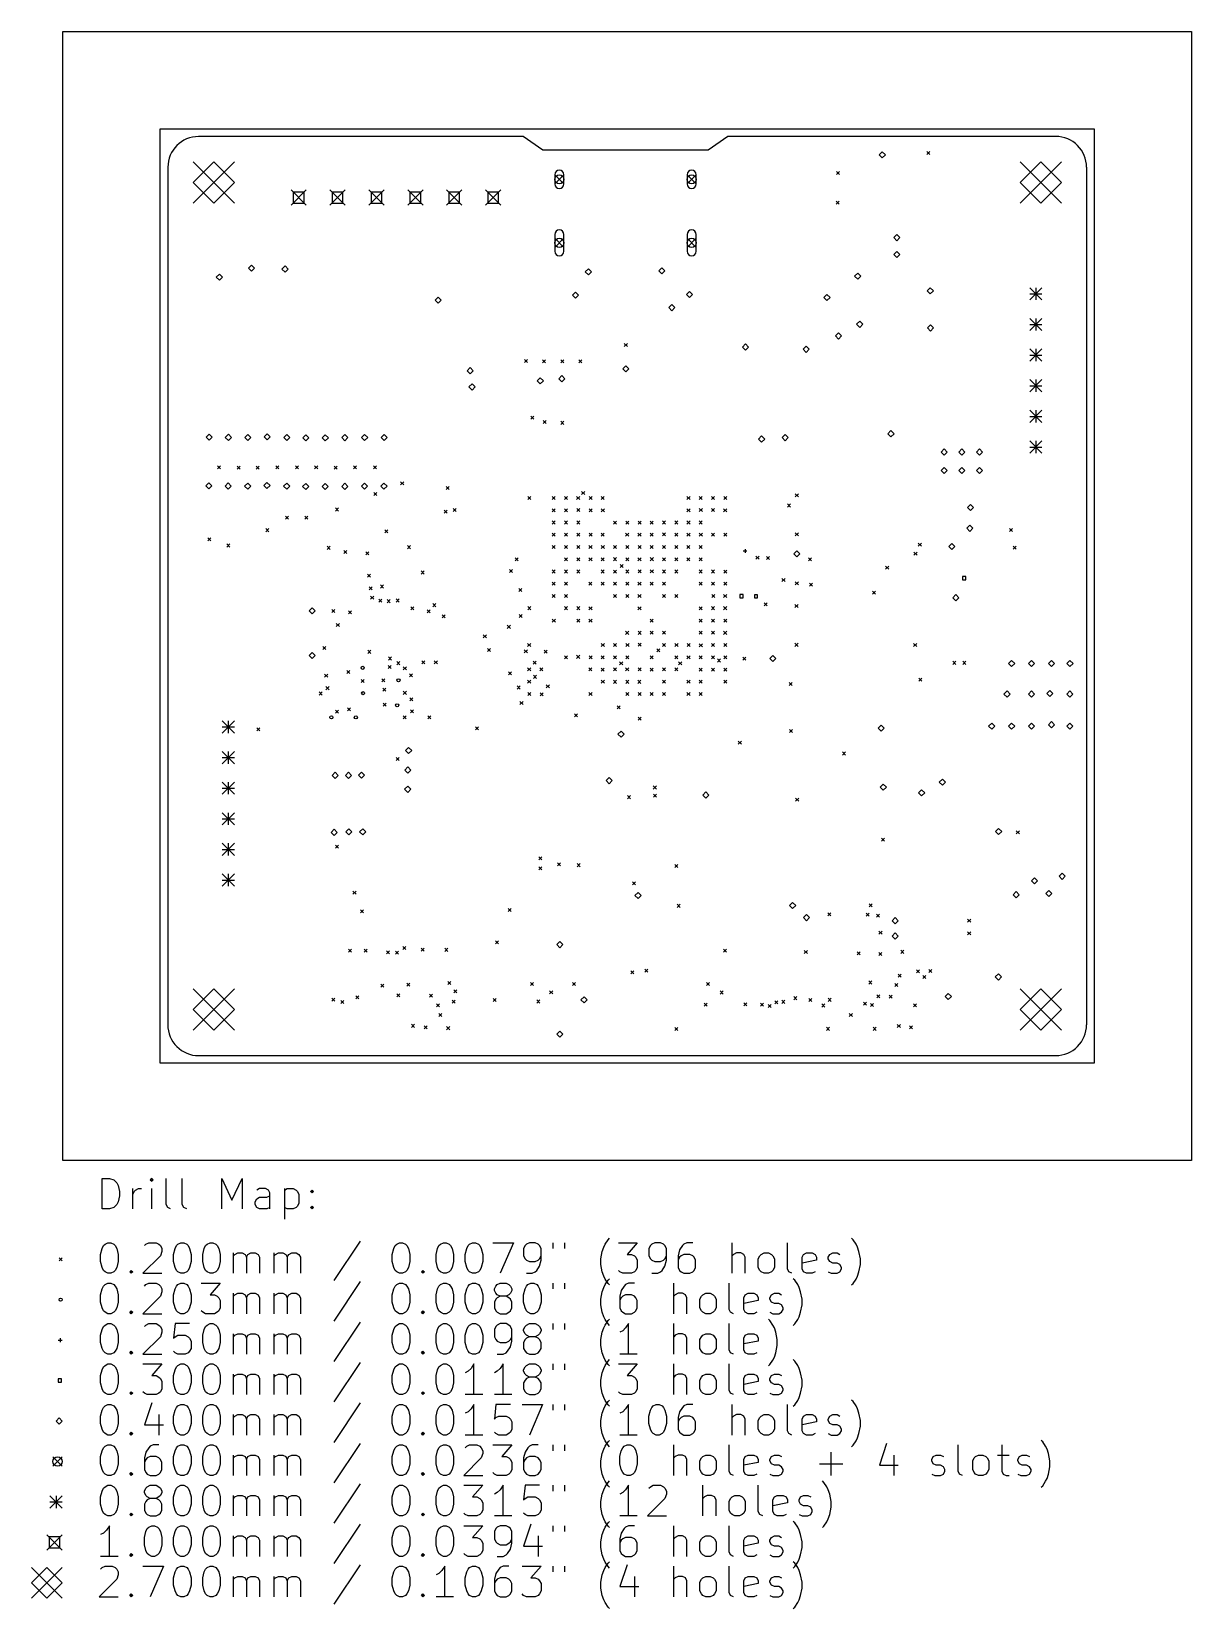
# Model space of a CAD drawing. Extents: x 65 to 140, y -133 to -30.
import ezdxf

# ---------------------------------------------------------------- set-up
doc = ezdxf.new("R2010")
doc.units = 0
doc.layers.add('BLACK', color=7, linetype='CONTINUOUS')

msp = doc.modelspace()

# ---------------------------------------------------------------- linework, layer by layer
at = {"layer": 'BLACK', "linetype": 'CONTINUOUS'}
for p, q in [((66.580014, -103.743982), (66.580014, -30.032414)), ((66.580014, -30.032414), (140.281586, -30.032414)), ((140.281586, -30.032414), (140.281586, -103.743982)), ((72.930014, -36.382414), (133.931586, -36.382414)), ((72.930014, -97.393982), (72.930014, -36.382414)), ((96.6358, -36.8882), (75.4358, -36.8882)), ((97.915797, -37.787196), (96.6358, -36.8882)), ((110.0008, -36.8882), (108.710797, -37.787196)), ((131.431586, -36.882414), (110.0008, -36.8882)), ((133.931586, -36.382414), (133.931586, -97.393982)), ((108.710797, -37.787196), (97.915797, -37.787196)), ((120.09, -37.88), (119.89, -38.08)), ((119.89, -38.08), (120.09, -38.28)), ((120.29, -38.08), (120.09, -37.88)), ((120.09, -38.28), (120.29, -38.08)), ((122.989, -37.8633), (123.189, -38.0633)), ((123.189, -37.8633), (122.989, -38.0633)), ((73.4358, -38.8882), (73.430014, -94.893982)), ((75.0858, -38.5382), (77.7858, -41.2382)), ((77.7858, -38.5382), (75.0858, -41.2382)), ((76.4358, -38.5382), (75.0858, -39.8882)), ((77.7858, -39.8882), (76.4358, -38.5382)), ((129.0858, -38.5382), (131.7858, -41.2382)), ((131.7858, -38.5382), (129.0858, -41.2382)), ((130.4358, -38.5382), (129.0858, -39.8882)), ((131.7858, -39.8882), (130.4358, -38.5382)), ((133.431586, -38.882414), (133.431586, -94.8882)), ((75.0858, -39.8882), (76.4358, -41.2382)), ((76.4358, -41.2382), (77.7858, -39.8882)), ((98.7033, -39.3822), (99.3033, -39.9822)), ((99.3033, -39.3822), (98.7033, -39.9822)), ((98.7033, -39.3822), (98.7033, -39.9822)), ((99.3033, -39.9822), (99.3033, -39.3822)), ((107.3433, -39.3822), (107.9433, -39.9822)), ((107.9433, -39.3822), (107.3433, -39.9822)), ((107.3433, -39.3822), (107.3433, -39.9822)), ((107.9433, -39.9822), (107.9433, -39.3822)), ((117.1, -39.17), (117.3, -39.37)), ((117.3, -39.17), (117.1, -39.37)), ((129.0858, -39.8882), (130.4358, -41.2382)), ((130.4358, -41.2382), (131.7858, -39.8882)), ((81.4758, -40.3782), (82.4758, -41.3782)), ((82.4758, -40.3782), (81.4758, -41.3782)), ((82.329357, -40.524643), (81.622243, -40.524643)), ((81.622243, -40.524643), (81.622243, -41.231757)), ((82.329357, -41.231757), (82.329357, -40.524643)), ((84.0158, -40.3782), (85.0158, -41.3782)), ((85.0158, -40.3782), (84.0158, -41.3782)), ((84.869357, -40.524643), (84.162243, -40.524643)), ((84.162243, -40.524643), (84.162243, -41.231757)), ((84.869357, -41.231757), (84.869357, -40.524643)), ((86.5558, -40.3782), (87.5558, -41.3782)), ((87.5558, -40.3782), (86.5558, -41.3782)), ((87.409357, -40.524643), (86.702243, -40.524643)), ((86.702243, -40.524643), (86.702243, -41.231757)), ((87.409357, -41.231757), (87.409357, -40.524643)), ((89.0958, -40.3782), (90.0958, -41.3782)), ((90.0958, -40.3782), (89.0958, -41.3782)), ((89.949357, -40.524643), (89.242243, -40.524643)), ((89.242243, -40.524643), (89.242243, -41.231757)), ((89.949357, -41.231757), (89.949357, -40.524643)), ((91.6358, -40.3782), (92.6358, -41.3782)), ((92.6358, -40.3782), (91.6358, -41.3782)), ((92.489357, -40.524643), (91.782243, -40.524643)), ((91.782243, -40.524643), (91.782243, -41.231757)), ((92.489357, -41.231757), (92.489357, -40.524643)), ((94.1758, -40.3782), (95.1758, -41.3782)), ((95.1758, -40.3782), (94.1758, -41.3782)), ((95.029357, -40.524643), (94.322243, -40.524643)), ((94.322243, -40.524643), (94.322243, -41.231757)), ((95.029357, -41.231757), (95.029357, -40.524643)), ((117.083, -41.1132), (117.283, -41.3132)), ((117.283, -41.1132), (117.083, -41.3132)), ((81.622243, -41.231757), (82.329357, -41.231757)), ((84.162243, -41.231757), (84.869357, -41.231757)), ((86.702243, -41.231757), (87.409357, -41.231757)), ((89.242243, -41.231757), (89.949357, -41.231757)), ((91.782243, -41.231757), (92.489357, -41.231757)), ((94.322243, -41.231757), (95.029357, -41.231757)), ((98.7033, -43.2822), (98.7033, -44.3822)), ((98.7033, -43.5322), (99.3033, -44.1322)), ((99.3033, -43.5322), (98.7033, -44.1322)), ((99.3033, -44.3822), (99.3033, -43.2822)), ((107.3433, -43.2822), (107.3433, -44.3822)), ((107.3433, -43.5322), (107.9433, -44.1322)), ((107.9433, -43.5322), (107.3433, -44.1322)), ((107.9433, -44.3822), (107.9433, -43.2822)), ((121.036, -43.2882), (120.836, -43.4882)), ((120.836, -43.4882), (121.036, -43.6882)), ((121.236, -43.4882), (121.036, -43.2882)), ((121.036, -43.6882), (121.236, -43.4882)), ((78.8958, -45.2782), (78.6958, -45.4782)), ((79.0958, -45.4782), (78.8958, -45.2782)), ((121.036, -44.3882), (120.836, -44.5882)), ((120.836, -44.5882), (121.036, -44.7882)), ((121.236, -44.5882), (121.036, -44.3882)), ((121.036, -44.7882), (121.236, -44.5882)), ((76.7958, -45.8682), (76.5958, -46.0682)), ((76.5958, -46.0682), (76.7958, -46.2682)), ((76.9958, -46.0682), (76.7958, -45.8682)), ((76.7958, -46.2682), (76.9958, -46.0682)), ((78.6958, -45.4782), (78.8958, -45.6782)), ((78.8958, -45.6782), (79.0958, -45.4782)), ((81.0858, -45.3382), (80.8858, -45.5382)), ((80.8858, -45.5382), (81.0858, -45.7382)), ((81.2858, -45.5382), (81.0858, -45.3382)), ((81.0858, -45.7382), (81.2858, -45.5382)), ((100.896, -45.5182), (100.696, -45.7182)), ((100.696, -45.7182), (100.896, -45.9182)), ((101.096, -45.7182), (100.896, -45.5182)), ((100.896, -45.9182), (101.096, -45.7182)), ((105.696, -45.4582), (105.496, -45.6582)), ((105.496, -45.6582), (105.696, -45.8582)), ((105.896, -45.6582), (105.696, -45.4582)), ((105.696, -45.8582), (105.896, -45.6582)), ((118.486, -45.8082), (118.286, -46.0082)), ((118.286, -46.0082), (118.486, -46.2082)), ((118.686, -46.0082), (118.486, -45.8082)), ((118.486, -46.2082), (118.686, -46.0082)), ((100.056, -47.0482), (99.856, -47.2482)), ((99.856, -47.2482), (100.056, -47.4482)), ((100.256, -47.2482), (100.056, -47.0482)), ((100.056, -47.4482), (100.256, -47.2482)), ((107.496, -46.9982), (107.296, -47.1982)), ((107.296, -47.1982), (107.496, -47.3982)), ((107.696, -47.1982), (107.496, -46.9982)), ((107.496, -47.3982), (107.696, -47.1982)), ((116.476, -47.1982), (116.276, -47.3982)), ((116.676, -47.3982), (116.476, -47.1982)), ((123.227, -46.7682), (123.027, -46.9682)), ((123.027, -46.9682), (123.227, -47.1682)), ((123.427, -46.9682), (123.227, -46.7682)), ((123.227, -47.1682), (123.427, -46.9682)), ((129.7158, -46.7582), (130.5158, -47.5582)), ((130.5158, -46.7582), (129.7158, -47.5582)), ((129.7158, -47.1582), (130.5158, -47.1582)), ((130.1158, -46.7582), (130.1158, -47.5582)), ((91.0858, -47.3682), (90.8858, -47.5682)), ((90.8858, -47.5682), (91.0858, -47.7682)), ((91.2858, -47.5682), (91.0858, -47.3682)), ((91.0858, -47.7682), (91.2858, -47.5682)), ((106.346, -47.8582), (106.146, -48.0582)), ((106.146, -48.0582), (106.346, -48.2582)), ((106.546, -48.0582), (106.346, -47.8582)), ((106.346, -48.2582), (106.546, -48.0582)), ((116.276, -47.3982), (116.476, -47.5982)), ((116.476, -47.5982), (116.676, -47.3982)), ((118.616, -48.9482), (118.416, -49.1482)), ((118.416, -49.1482), (118.616, -49.3482)), ((118.816, -49.1482), (118.616, -48.9482)), ((118.616, -49.3482), (118.816, -49.1482)), ((123.236, -49.1882), (123.036, -49.3882)), ((123.036, -49.3882), (123.236, -49.5882)), ((123.436, -49.3882), (123.236, -49.1882)), ((123.236, -49.5882), (123.436, -49.3882)), ((129.7158, -48.7582), (130.5158, -49.5582)), ((130.5158, -48.7582), (129.7158, -49.5582)), ((129.7158, -49.1582), (130.5158, -49.1582)), ((130.1158, -48.7582), (130.1158, -49.5582)), ((103.24, -50.39), (103.44, -50.59)), ((103.44, -50.39), (103.24, -50.59)), ((111.152, -50.4296), (110.952, -50.6296)), ((111.352, -50.6296), (111.152, -50.4296)), ((117.226, -49.7082), (117.026, -49.9082)), ((117.026, -49.9082), (117.226, -50.1082)), ((117.426, -49.9082), (117.226, -49.7082)), ((117.226, -50.1082), (117.426, -49.9082)), ((96.72, -51.44), (96.92, -51.64)), ((96.92, -51.44), (96.72, -51.64)), ((97.89, -51.46), (98.09, -51.66)), ((98.09, -51.46), (97.89, -51.66)), ((99.09, -51.46), (99.29, -51.66)), ((99.29, -51.46), (99.09, -51.66)), ((100.27, -51.46), (100.47, -51.66)), ((100.47, -51.46), (100.27, -51.66)), ((110.952, -50.6296), (111.152, -50.8296)), ((111.152, -50.8296), (111.352, -50.6296)), ((115.116, -50.5782), (114.916, -50.7782)), ((114.916, -50.7782), (115.116, -50.9782)), ((115.316, -50.7782), (115.116, -50.5782)), ((115.116, -50.9782), (115.316, -50.7782)), ((129.7158, -50.7582), (130.5158, -51.5582)), ((130.5158, -50.7582), (129.7158, -51.5582)), ((129.7158, -51.1582), (130.5158, -51.1582)), ((130.1158, -50.7582), (130.1158, -51.5582)), ((93.1753, -51.9777), (92.9753, -52.1777)), ((92.9753, -52.1777), (93.1753, -52.3777)), ((93.3753, -52.1777), (93.1753, -51.9777)), ((93.1753, -52.3777), (93.3753, -52.1777)), ((99.1558, -52.4982), (98.9558, -52.6982)), ((99.3558, -52.6982), (99.1558, -52.4982)), ((103.336, -51.8482), (103.136, -52.0482)), ((103.136, -52.0482), (103.336, -52.2482)), ((103.536, -52.0482), (103.336, -51.8482)), ((103.336, -52.2482), (103.536, -52.0482)), ((93.2958, -53.0382), (93.0958, -53.2382)), ((93.0958, -53.2382), (93.2958, -53.4382)), ((93.4958, -53.2382), (93.2958, -53.0382)), ((93.2958, -53.4382), (93.4958, -53.2382)), ((97.7558, -52.6382), (97.5558, -52.8382)), ((97.5558, -52.8382), (97.7558, -53.0382)), ((97.9558, -52.8382), (97.7558, -52.6382)), ((97.7558, -53.0382), (97.9558, -52.8382)), ((98.9558, -52.6982), (99.1558, -52.8982)), ((99.1558, -52.8982), (99.3558, -52.6982)), ((129.7158, -52.7582), (130.5158, -53.5582)), ((130.5158, -52.7582), (129.7158, -53.5582)), ((129.7158, -53.1582), (130.5158, -53.1582)), ((130.1158, -52.7582), (130.1158, -53.5582)), ((97.13, -55.135), (97.33, -55.335)), ((97.33, -55.135), (97.13, -55.335)), ((97.94, -55.42), (98.14, -55.62)), ((98.14, -55.42), (97.94, -55.62)), ((99.1, -55.48), (99.3, -55.68)), ((99.3, -55.48), (99.1, -55.68)), ((129.7158, -54.7582), (130.5158, -55.5582)), ((130.5158, -54.7582), (129.7158, -55.5582)), ((129.7158, -55.1582), (130.5158, -55.1582)), ((130.1158, -54.7582), (130.1158, -55.5582)), ((76.1258, -56.3182), (75.9258, -56.5182)), ((75.9258, -56.5182), (76.1258, -56.7182)), ((76.3258, -56.5182), (76.1258, -56.3182)), ((76.1258, -56.7182), (76.3258, -56.5182)), ((77.3858, -56.3282), (77.1858, -56.5282)), ((77.1858, -56.5282), (77.3858, -56.7282)), ((77.5858, -56.5282), (77.3858, -56.3282)), ((77.3858, -56.7282), (77.5858, -56.5282)), ((78.6558, -56.3382), (78.4558, -56.5382)), ((78.4558, -56.5382), (78.6558, -56.7382)), ((78.8558, -56.5382), (78.6558, -56.3382)), ((78.6558, -56.7382), (78.8558, -56.5382)), ((79.9158, -56.2982), (79.7158, -56.4982)), ((79.7158, -56.4982), (79.9158, -56.6982)), ((80.1158, -56.4982), (79.9158, -56.2982)), ((79.9158, -56.6982), (80.1158, -56.4982)), ((81.2058, -56.3382), (81.0058, -56.5382)), ((81.0058, -56.5382), (81.2058, -56.7382)), ((81.4058, -56.5382), (81.2058, -56.3382)), ((81.2058, -56.7382), (81.4058, -56.5382)), ((82.4458, -56.3582), (82.2458, -56.5582)), ((82.2458, -56.5582), (82.4458, -56.7582)), ((82.6458, -56.5582), (82.4458, -56.3582)), ((82.4458, -56.7582), (82.6458, -56.5582)), ((83.7158, -56.3582), (83.5158, -56.5582)), ((83.5158, -56.5582), (83.7158, -56.7582)), ((83.9158, -56.5582), (83.7158, -56.3582)), ((83.7158, -56.7582), (83.9158, -56.5582)), ((84.9958, -56.3482), (84.7958, -56.5482)), ((84.7958, -56.5482), (84.9958, -56.7482)), ((85.1958, -56.5482), (84.9958, -56.3482)), ((84.9958, -56.7482), (85.1958, -56.5482)), ((86.2858, -56.3382), (86.0858, -56.5382)), ((86.0858, -56.5382), (86.2858, -56.7382)), ((86.4858, -56.5382), (86.2858, -56.3382)), ((86.2858, -56.7382), (86.4858, -56.5382)), ((87.5558, -56.3382), (87.3558, -56.5382)), ((87.3558, -56.5382), (87.5558, -56.7382)), ((87.7558, -56.5382), (87.5558, -56.3382)), ((87.5558, -56.7382), (87.7558, -56.5382)), ((112.21, -56.4399), (112.01, -56.6399)), ((112.41, -56.6399), (112.21, -56.4399)), ((113.746, -56.3482), (113.546, -56.5482)), ((113.546, -56.5482), (113.746, -56.7482)), ((113.946, -56.5482), (113.746, -56.3482)), ((113.746, -56.7482), (113.946, -56.5482)), ((120.656, -56.0882), (120.456, -56.2882)), ((120.456, -56.2882), (120.656, -56.4882)), ((120.856, -56.2882), (120.656, -56.0882)), ((120.656, -56.4882), (120.856, -56.2882)), ((112.01, -56.6399), (112.21, -56.8399)), ((112.21, -56.8399), (112.41, -56.6399)), ((124.136, -57.2882), (123.936, -57.4882)), ((123.936, -57.4882), (124.136, -57.6882)), ((124.336, -57.4882), (124.136, -57.2882)), ((124.136, -57.6882), (124.336, -57.4882)), ((125.286, -57.2882), (125.086, -57.4882)), ((125.086, -57.4882), (125.286, -57.6882)), ((125.486, -57.4882), (125.286, -57.2882)), ((125.286, -57.6882), (125.486, -57.4882)), ((126.436, -57.2882), (126.236, -57.4882)), ((126.236, -57.4882), (126.436, -57.6882)), ((126.636, -57.4882), (126.436, -57.2882)), ((126.436, -57.6882), (126.636, -57.4882)), ((129.7158, -56.7582), (130.5158, -57.5582)), ((130.5158, -56.7582), (129.7158, -57.5582)), ((129.7158, -57.1582), (130.5158, -57.1582)), ((130.1158, -56.7582), (130.1158, -57.5582)), ((76.68, -58.39), (76.88, -58.59)), ((76.88, -58.39), (76.68, -58.59)), ((77.95, -58.41), (78.15, -58.61)), ((78.15, -58.41), (77.95, -58.61)), ((79.2, -58.4), (79.4, -58.6)), ((79.4, -58.4), (79.2, -58.6)), ((80.49, -58.38), (80.69, -58.58)), ((80.69, -58.38), (80.49, -58.58)), ((81.76, -58.39), (81.96, -58.59)), ((81.96, -58.39), (81.76, -58.59)), ((83.02, -58.38), (83.22, -58.58)), ((83.22, -58.38), (83.02, -58.58)), ((84.3, -58.4), (84.5, -58.6)), ((84.5, -58.4), (84.3, -58.6)), ((85.56, -58.39), (85.76, -58.59)), ((85.76, -58.39), (85.56, -58.59)), ((86.86, -58.39), (87.06, -58.59)), ((87.06, -58.39), (86.86, -58.59)), ((124.136, -58.4882), (123.936, -58.6882)), ((124.336, -58.6882), (124.136, -58.4882)), ((125.286, -58.4882), (125.086, -58.6882)), ((125.486, -58.6882), (125.286, -58.4882)), ((126.436, -58.4882), (126.236, -58.6882)), ((126.636, -58.6882), (126.436, -58.4882)), ((76.1158, -59.4982), (75.9158, -59.6982)), ((75.9158, -59.6982), (76.1158, -59.8982)), ((76.3158, -59.6982), (76.1158, -59.4982)), ((76.1158, -59.8982), (76.3158, -59.6982)), ((77.3758, -59.5082), (77.1758, -59.7082)), ((77.1758, -59.7082), (77.3758, -59.9082)), ((77.5758, -59.7082), (77.3758, -59.5082)), ((77.3758, -59.9082), (77.5758, -59.7082)), ((78.6458, -59.5182), (78.4458, -59.7182)), ((78.8458, -59.7182), (78.6458, -59.5182)), ((79.9058, -59.4782), (79.7058, -59.6782)), ((79.7058, -59.6782), (79.9058, -59.8782)), ((80.1058, -59.6782), (79.9058, -59.4782)), ((79.9058, -59.8782), (80.1058, -59.6782)), ((81.1958, -59.5182), (80.9958, -59.7182)), ((81.3958, -59.7182), (81.1958, -59.5182)), ((82.4358, -59.5382), (82.2358, -59.7382)), ((82.6358, -59.7382), (82.4358, -59.5382)), ((83.7058, -59.5382), (83.5058, -59.7382)), ((83.9058, -59.7382), (83.7058, -59.5382)), ((84.9858, -59.5282), (84.7858, -59.7282)), ((85.1858, -59.7282), (84.9858, -59.5282)), ((86.2758, -59.5182), (86.0758, -59.7182)), ((86.4758, -59.7182), (86.2758, -59.5182)), ((87.5458, -59.5182), (87.3458, -59.7182)), ((87.7458, -59.7182), (87.5458, -59.5182)), ((88.6365, -59.433), (88.8365, -59.633)), ((88.8365, -59.433), (88.6365, -59.633)), ((123.936, -58.6882), (124.136, -58.8882)), ((124.136, -58.8882), (124.336, -58.6882)), ((125.086, -58.6882), (125.286, -58.8882)), ((125.286, -58.8882), (125.486, -58.6882)), ((126.236, -58.6882), (126.436, -58.8882)), ((126.436, -58.8882), (126.636, -58.6882)), ((78.4458, -59.7182), (78.6458, -59.9182)), ((78.6458, -59.9182), (78.8458, -59.7182)), ((80.9958, -59.7182), (81.1958, -59.9182)), ((81.1958, -59.9182), (81.3958, -59.7182)), ((82.2358, -59.7382), (82.4358, -59.9382)), ((82.4358, -59.9382), (82.6358, -59.7382)), ((83.5058, -59.7382), (83.7058, -59.9382)), ((83.7058, -59.9382), (83.9058, -59.7382)), ((84.7858, -59.7282), (84.9858, -59.9282)), ((84.9858, -59.9282), (85.1858, -59.7282)), ((86.0758, -59.7182), (86.2758, -59.9182)), ((86.2758, -59.9182), (86.4758, -59.7182)), ((86.8832, -60.1252), (87.0832, -60.3252)), ((87.0832, -60.1252), (86.8832, -60.3252)), ((87.3458, -59.7182), (87.5458, -59.9182)), ((87.5458, -59.9182), (87.7458, -59.7182)), ((91.6015, -59.7356), (91.8015, -59.9356)), ((91.8015, -59.7356), (91.6015, -59.9356)), ((96.94, -60.39), (97.14, -60.59)), ((97.14, -60.39), (96.94, -60.59)), ((98.5358, -60.38), (98.7358, -60.58)), ((98.7358, -60.38), (98.5358, -60.58)), ((99.33, -60.39), (99.53, -60.59)), ((99.53, -60.39), (99.33, -60.59)), ((100.13, -60.38), (100.33, -60.58)), ((100.33, -60.38), (100.13, -60.58)), ((100.4562, -60.0534), (100.6562, -60.2534)), ((100.6562, -60.0534), (100.4562, -60.2534)), ((100.94, -60.39), (101.14, -60.59)), ((101.14, -60.39), (100.94, -60.59)), ((101.73, -60.38), (101.93, -60.58)), ((101.93, -60.38), (101.73, -60.58)), ((107.336, -60.3882), (107.536, -60.5882)), ((107.536, -60.3882), (107.336, -60.5882)), ((108.136, -60.3882), (108.336, -60.5882)), ((108.336, -60.3882), (108.136, -60.5882)), ((108.94, -60.38), (109.14, -60.58)), ((109.14, -60.38), (108.94, -60.58)), ((109.74, -60.38), (109.94, -60.58)), ((109.94, -60.38), (109.74, -60.58)), ((114.411, -60.2182), (114.611, -60.4182)), ((114.611, -60.2182), (114.411, -60.4182)), ((81.108, -61.6782), (81.308, -61.8782)), ((81.308, -61.6782), (81.108, -61.8782)), ((82.3836, -61.6782), (82.5836, -61.8782)), ((82.5836, -61.6782), (82.3836, -61.8782)), ((84.3858, -61.1382), (84.5858, -61.3382)), ((84.5858, -61.1382), (84.3858, -61.3382)), ((91.4714, -61.2804), (91.6714, -61.4804)), ((91.6714, -61.2804), (91.4714, -61.4804)), ((92.0698, -61.1766), (92.2698, -61.3766)), ((92.2698, -61.1766), (92.0698, -61.3766)), ((98.5358, -61.1875), (98.7358, -61.3875)), ((98.7358, -61.1875), (98.5358, -61.3875)), ((99.3358, -61.1875), (99.5358, -61.3875)), ((99.5358, -61.1875), (99.3358, -61.3875)), ((100.14, -61.18), (100.34, -61.38)), ((100.34, -61.18), (100.14, -61.38)), ((100.95, -61.19), (101.15, -61.39)), ((101.15, -61.19), (100.95, -61.39)), ((101.74, -61.19), (101.94, -61.39)), ((101.94, -61.19), (101.74, -61.39)), ((107.336, -61.1882), (107.536, -61.3882)), ((107.536, -61.1882), (107.336, -61.3882)), ((108.14, -61.18), (108.34, -61.38)), ((108.34, -61.18), (108.14, -61.38)), ((108.94, -61.18), (109.14, -61.38)), ((109.14, -61.18), (108.94, -61.38)), ((109.73, -61.19), (109.93, -61.39)), ((109.93, -61.19), (109.73, -61.39)), ((113.896, -60.8782), (114.096, -61.0782)), ((114.096, -60.8782), (113.896, -61.0782)), ((125.846, -60.9082), (125.646, -61.1082)), ((125.646, -61.1082), (125.846, -61.3082)), ((126.046, -61.1082), (125.846, -60.9082)), ((125.846, -61.3082), (126.046, -61.1082)), ((79.8358, -62.4882), (80.0358, -62.6882)), ((80.0358, -62.4882), (79.8358, -62.6882)), ((87.6027, -62.5577), (87.8027, -62.7577)), ((87.8027, -62.5577), (87.6027, -62.7577)), ((98.5358, -61.9876), (98.7358, -62.1876)), ((98.7358, -61.9876), (98.5358, -62.1876)), ((98.5358, -62.7877), (98.7358, -62.9877)), ((98.7358, -62.7877), (98.5358, -62.9877)), ((99.3358, -61.9876), (99.5358, -62.1876)), ((99.5358, -61.9876), (99.3358, -62.1876)), ((99.34, -62.79), (99.54, -62.99)), ((99.54, -62.79), (99.34, -62.99)), ((100.136, -61.9876), (100.336, -62.1876)), ((100.336, -61.9876), (100.136, -62.1876)), ((100.136, -62.7877), (100.336, -62.9877)), ((100.336, -62.7877), (100.136, -62.9877)), ((100.94, -62.78), (101.14, -62.98)), ((101.14, -62.78), (100.94, -62.98)), ((101.736, -62.7869), (101.936, -62.9869)), ((101.936, -62.7869), (101.736, -62.9869)), ((102.54, -61.99), (102.74, -62.19)), ((102.74, -61.99), (102.54, -62.19)), ((103.33, -62.78), (103.53, -62.98)), ((103.53, -62.78), (103.33, -62.98)), ((103.34, -61.99), (103.54, -62.19)), ((103.54, -61.99), (103.34, -62.19)), ((104.136, -62.7882), (104.336, -62.9882)), ((104.336, -62.7882), (104.136, -62.9882)), ((104.14, -61.99), (104.34, -62.19)), ((104.34, -61.99), (104.14, -62.19)), ((104.93, -61.99), (105.13, -62.19)), ((105.13, -61.99), (104.93, -62.19)), ((104.93, -62.79), (105.13, -62.99)), ((105.13, -62.79), (104.93, -62.99)), ((105.736, -61.9882), (105.936, -62.1882)), ((105.936, -61.9882), (105.736, -62.1882)), ((105.736, -62.7632), (105.936, -62.9632)), ((105.936, -62.7632), (105.736, -62.9632)), ((106.536, -61.9882), (106.736, -62.1882)), ((106.736, -61.9882), (106.536, -62.1882)), ((106.54, -62.78), (106.74, -62.98)), ((106.74, -62.78), (106.54, -62.98)), ((107.336, -61.9882), (107.536, -62.1882)), ((107.536, -61.9882), (107.336, -62.1882)), ((107.336, -62.7882), (107.536, -62.9882)), ((107.536, -62.7882), (107.336, -62.9882)), ((108.136, -61.9882), (108.336, -62.1882)), ((108.336, -61.9882), (108.136, -62.1882)), ((108.14, -62.78), (108.34, -62.98)), ((108.34, -62.78), (108.14, -62.98)), ((108.936, -62.7882), (109.136, -62.9882)), ((109.136, -62.7882), (108.936, -62.9882)), ((109.736, -62.7882), (109.936, -62.9882)), ((109.936, -62.7882), (109.736, -62.9882)), ((114.411, -62.7582), (114.611, -62.9582)), ((114.611, -62.7582), (114.411, -62.9582)), ((125.806, -62.2682), (125.606, -62.4682)), ((125.606, -62.4682), (125.806, -62.6682)), ((126.006, -62.4682), (125.806, -62.2682)), ((125.806, -62.6682), (126.006, -62.4682)), ((128.39, -62.47), (128.59, -62.67)), ((128.59, -62.47), (128.39, -62.67)), ((76.0358, -63.0882), (76.2358, -63.2882)), ((76.2358, -63.0882), (76.0358, -63.2882)), ((77.2814, -63.4882), (77.4814, -63.6882)), ((77.4814, -63.4882), (77.2814, -63.6882)), ((83.84, -63.64), (84.04, -63.84)), ((84.04, -63.64), (83.84, -63.84)), ((89.073, -63.6), (89.273, -63.8)), ((89.273, -63.6), (89.073, -63.8)), ((98.5358, -63.5878), (98.7358, -63.7878)), ((98.7358, -63.5878), (98.5358, -63.7878)), ((99.3358, -63.5878), (99.5358, -63.7878)), ((99.5358, -63.5878), (99.3358, -63.7878)), ((100.136, -63.5878), (100.336, -63.7878)), ((100.336, -63.5878), (100.136, -63.7878)), ((100.936, -63.5878), (101.136, -63.7878)), ((101.136, -63.5878), (100.936, -63.7878)), ((101.74, -63.59), (101.94, -63.79)), ((101.94, -63.59), (101.74, -63.79)), ((102.54, -63.58), (102.74, -63.78)), ((102.74, -63.58), (102.54, -63.78)), ((103.34, -63.58), (103.54, -63.78)), ((103.54, -63.58), (103.34, -63.78)), ((104.14, -63.59), (104.34, -63.79)), ((104.34, -63.59), (104.14, -63.79)), ((104.93, -63.59), (105.13, -63.79)), ((105.13, -63.59), (104.93, -63.79)), ((105.736, -63.5882), (105.936, -63.7882)), ((105.936, -63.5882), (105.736, -63.7882)), ((106.54, -63.58), (106.74, -63.78)), ((106.74, -63.58), (106.54, -63.78)), ((107.33, -63.59), (107.53, -63.79)), ((107.53, -63.59), (107.33, -63.79)), ((108.13, -63.59), (108.33, -63.79)), ((108.33, -63.59), (108.13, -63.79)), ((111.128, -63.8228), (111.128, -64.0728)), ((122.441, -63.4286), (122.641, -63.6286)), ((122.641, -63.4286), (122.441, -63.6286)), ((124.636, -63.4582), (124.436, -63.6582)), ((124.436, -63.6582), (124.636, -63.8582)), ((124.836, -63.6582), (124.636, -63.4582)), ((124.636, -63.8582), (124.836, -63.6582)), ((128.63, -63.63), (128.83, -63.83)), ((128.83, -63.63), (128.63, -63.83)), ((84.93, -63.92), (85.13, -64.12)), ((85.13, -63.92), (84.93, -64.12)), ((86.365, -64.005), (86.565, -64.205)), ((86.565, -64.005), (86.365, -64.205)), ((96.117, -64.3882), (96.317, -64.5882)), ((96.317, -64.3882), (96.117, -64.5882)), ((99.3358, -64.3879), (99.5358, -64.5879)), ((99.5358, -64.3879), (99.3358, -64.5879)), ((100.136, -64.3879), (100.336, -64.5879)), ((100.336, -64.3879), (100.136, -64.5879)), ((100.936, -64.3882), (101.136, -64.5882)), ((101.136, -64.3882), (100.936, -64.5882)), ((101.736, -64.3882), (101.936, -64.5882)), ((101.936, -64.3882), (101.736, -64.5882)), ((102.54, -64.38), (102.74, -64.58)), ((102.74, -64.38), (102.54, -64.58)), ((102.9781, -64.8362), (103.1781, -65.0362)), ((103.1781, -64.8362), (102.9781, -65.0362)), ((103.34, -64.39), (103.54, -64.59)), ((103.54, -64.39), (103.34, -64.59)), ((104.136, -64.3871), (104.336, -64.5871)), ((104.336, -64.3871), (104.136, -64.5871)), ((104.94, -64.38), (105.14, -64.58)), ((105.14, -64.38), (104.94, -64.58)), ((105.736, -64.3882), (105.936, -64.5882)), ((105.936, -64.3882), (105.736, -64.5882)), ((106.536, -64.3882), (106.736, -64.5882)), ((106.736, -64.3882), (106.536, -64.5882)), ((107.33, -64.39), (107.53, -64.59)), ((107.53, -64.39), (107.33, -64.59)), ((108.136, -64.3879), (108.336, -64.5879)), ((108.336, -64.3879), (108.136, -64.5879)), ((111.003, -63.9478), (111.253, -63.9478)), ((111.84, -64.29), (112.04, -64.49)), ((112.04, -64.29), (111.84, -64.49)), ((112.52, -64.3), (112.72, -64.5)), ((112.72, -64.3), (112.52, -64.5)), ((114.511, -63.9282), (114.311, -64.1282)), ((114.311, -64.1282), (114.511, -64.3282)), ((114.711, -64.1282), (114.511, -63.9282)), ((114.511, -64.3282), (114.711, -64.1282)), ((115.266, -64.3882), (115.466, -64.5882)), ((115.466, -64.3882), (115.266, -64.5882)), ((122.161, -64.0282), (122.361, -64.2282)), ((122.361, -64.0282), (122.161, -64.2282)), ((86.4691, -65.4541), (86.6691, -65.6541)), ((86.6691, -65.4541), (86.4691, -65.6541)), ((89.9702, -65.2518), (90.1702, -65.4518)), ((90.1702, -65.2518), (89.9702, -65.4518)), ((95.736, -65.1502), (95.936, -65.3502)), ((95.936, -65.1502), (95.736, -65.3502)), ((98.5358, -65.1872), (98.7358, -65.3872)), ((98.7358, -65.1872), (98.5358, -65.3872)), ((99.3332, -65.1854), (99.5332, -65.3854)), ((99.5332, -65.1854), (99.3332, -65.3854)), ((100.136, -65.188), (100.336, -65.388)), ((100.336, -65.188), (100.136, -65.388)), ((101.736, -65.1882), (101.936, -65.3882)), ((101.936, -65.1882), (101.736, -65.3882)), ((102.54, -65.19), (102.74, -65.39)), ((102.74, -65.19), (102.54, -65.39)), ((103.336, -65.1882), (103.536, -65.3882)), ((103.536, -65.1882), (103.336, -65.3882)), ((104.14, -65.18), (104.34, -65.38)), ((104.34, -65.18), (104.14, -65.38)), ((104.94, -65.18), (105.14, -65.38)), ((105.14, -65.18), (104.94, -65.38)), ((105.736, -65.1872), (105.936, -65.3872)), ((105.936, -65.1872), (105.736, -65.3872)), ((106.536, -65.1882), (106.736, -65.3882)), ((106.736, -65.1882), (106.536, -65.3882)), ((108.136, -65.1882), (108.336, -65.3882)), ((108.336, -65.1882), (108.136, -65.3882)), ((108.936, -65.1882), (109.136, -65.3882)), ((109.136, -65.1882), (108.936, -65.3882)), ((109.74, -65.19), (109.94, -65.39)), ((109.94, -65.19), (109.74, -65.39)), ((113.54, -65.75), (113.74, -65.95)), ((113.74, -65.75), (113.54, -65.95)), ((120.31, -64.93), (120.51, -65.13)), ((120.51, -64.93), (120.31, -65.13)), ((125.544067, -65.608933), (125.331933, -65.608933)), ((125.331933, -65.608933), (125.331933, -65.821067)), ((125.331933, -65.821067), (125.544067, -65.821067)), ((125.544067, -65.821067), (125.544067, -65.608933)), ((86.5793, -66.2805), (86.7793, -66.4805)), ((86.7793, -66.2805), (86.5793, -66.4805)), ((86.6738, -66.8972), (86.8738, -67.0972)), ((86.8738, -66.8972), (86.6738, -67.0972)), ((87.3159, -66.1662), (87.5159, -66.3662)), ((87.5159, -66.1662), (87.3159, -66.3662)), ((96.3456, -66.3948), (96.5456, -66.5948)), ((96.5456, -66.3948), (96.3456, -66.5948)), ((98.5331, -65.9854), (98.7331, -66.1854)), ((98.7331, -65.9854), (98.5331, -66.1854)), ((98.5358, -66.7882), (98.7358, -66.9882)), ((98.7358, -66.7882), (98.5358, -66.9882)), ((99.3358, -65.9881), (99.5358, -66.1881)), ((99.5358, -65.9881), (99.3358, -66.1881)), ((99.3358, -66.7882), (99.5358, -66.9882)), ((99.5358, -66.7882), (99.3358, -66.9882)), ((100.93, -65.99), (101.13, -66.19)), ((101.13, -65.99), (100.93, -66.19)), ((101.736, -65.9882), (101.936, -66.1882)), ((101.936, -65.9882), (101.736, -66.1882)), ((102.536, -65.9882), (102.736, -66.1882)), ((102.736, -65.9882), (102.536, -66.1882)), ((102.536, -66.7882), (102.736, -66.9882)), ((102.736, -66.7882), (102.536, -66.9882)), ((103.336, -65.9882), (103.536, -66.1882)), ((103.536, -65.9882), (103.336, -66.1882)), ((103.336, -66.7882), (103.536, -66.9882)), ((103.536, -66.7882), (103.336, -66.9882)), ((104.136, -65.9882), (104.336, -66.1882)), ((104.336, -65.9882), (104.136, -66.1882)), ((104.136, -66.7882), (104.336, -66.9882)), ((104.336, -66.7882), (104.136, -66.9882)), ((104.936, -65.9882), (105.136, -66.1882)), ((105.136, -65.9882), (104.936, -66.1882)), ((105.736, -65.9882), (105.936, -66.1882)), ((105.936, -65.9882), (105.736, -66.1882)), ((105.74, -66.78), (105.94, -66.98)), ((105.94, -66.78), (105.74, -66.98)), ((106.536, -66.7882), (106.736, -66.9882)), ((106.736, -66.7882), (106.536, -66.9882)), ((108.136, -65.9873), (108.336, -66.1873)), ((108.336, -65.9873), (108.136, -66.1873)), ((108.94, -65.98), (109.14, -66.18)), ((109.14, -65.98), (108.94, -66.18)), ((108.95, -66.79), (109.15, -66.99)), ((109.15, -66.79), (108.95, -66.99)), ((109.73, -66.79), (109.93, -66.99)), ((109.93, -66.79), (109.73, -66.99)), ((109.74, -65.99), (109.94, -66.19)), ((109.94, -65.99), (109.74, -66.19)), ((111.006067, -66.793933), (110.793933, -66.793933)), ((110.793933, -66.793933), (110.793933, -67.006067)), ((111.006067, -67.006067), (111.006067, -66.793933)), ((111.947067, -66.802133), (111.734933, -66.802133)), ((111.734933, -66.802133), (111.734933, -67.014267)), ((111.947067, -67.014267), (111.947067, -66.802133)), ((114.41, -65.96), (114.61, -66.16)), ((114.61, -65.96), (114.41, -66.16)), ((115.33, -66.04), (115.53, -66.24)), ((115.53, -66.04), (115.33, -66.24)), ((119.4457, -66.5722), (119.6457, -66.7722)), ((119.6457, -66.5722), (119.4457, -66.7722)), ((124.896, -66.7982), (124.696, -66.9982)), ((125.096, -66.9982), (124.896, -66.7982)), ((82.8558, -67.6582), (82.6558, -67.8582)), ((82.6558, -67.8582), (82.8558, -68.0582)), ((83.0558, -67.8582), (82.8558, -67.6582)), ((82.8558, -68.0582), (83.0558, -67.8582)), ((84.1473, -67.7597), (84.3473, -67.9597)), ((84.3473, -67.7597), (84.1473, -67.9597)), ((85.2358, -67.858), (85.4358, -68.058)), ((85.4358, -67.858), (85.2358, -68.058)), ((87.2016, -67.0887), (87.4016, -67.2887)), ((87.4016, -67.0887), (87.2016, -67.2887)), ((87.7604, -67.1253), (87.9604, -67.3253)), ((87.9604, -67.1253), (87.7604, -67.3253)), ((88.3446, -67.0806), (88.5446, -67.2806)), ((88.5446, -67.0806), (88.3446, -67.2806)), ((89.2998, -67.5985), (89.4998, -67.7985)), ((89.4998, -67.5985), (89.2998, -67.7985)), ((90.36, -67.78), (90.56, -67.98)), ((90.56, -67.78), (90.36, -67.98)), ((90.7322, -67.3854), (90.9322, -67.5854)), ((90.9322, -67.3854), (90.7322, -67.5854)), ((96.94, -67.58), (97.14, -67.78)), ((97.14, -67.58), (96.94, -67.78)), ((99.33, -67.58), (99.53, -67.78)), ((99.53, -67.58), (99.33, -67.78)), ((100.14, -67.58), (100.34, -67.78)), ((100.34, -67.58), (100.14, -67.78)), ((100.936, -67.5882), (101.136, -67.7882)), ((101.136, -67.5882), (100.936, -67.7882)), ((104.136, -67.5882), (104.336, -67.7882)), ((104.336, -67.5882), (104.136, -67.7882)), ((108.136, -67.5882), (108.336, -67.7882)), ((108.336, -67.5882), (108.136, -67.7882)), ((108.93, -67.58), (109.13, -67.78)), ((109.13, -67.58), (108.93, -67.78)), ((109.73, -67.58), (109.93, -67.78)), ((109.93, -67.58), (109.73, -67.78)), ((110.793933, -67.006067), (111.006067, -67.006067)), ((111.734933, -67.014267), (111.947067, -67.014267)), ((112.3778, -67.3391), (112.5778, -67.5391)), ((112.5778, -67.3391), (112.3778, -67.5391)), ((114.386, -67.4332), (114.586, -67.6332)), ((114.586, -67.4332), (114.386, -67.6332)), ((124.696, -66.9982), (124.896, -67.1982)), ((124.896, -67.1982), (125.096, -66.9982)), ((84.433, -68.6808), (84.633, -68.8808)), ((84.633, -68.6808), (84.433, -68.8808)), ((91.3418, -68.122), (91.5418, -68.322)), ((91.5418, -68.122), (91.3418, -68.322)), ((95.6, -68.8), (95.8, -69)), ((95.8, -68.8), (95.6, -69)), ((96.3752, -68.0988), (96.5752, -68.2988)), ((96.5752, -68.0988), (96.3752, -68.2988)), ((98.54, -68.39), (98.74, -68.59)), ((98.74, -68.39), (98.54, -68.59)), ((100.14, -68.39), (100.34, -68.59)), ((100.34, -68.39), (100.14, -68.59)), ((100.936, -68.3882), (101.136, -68.5882)), ((101.136, -68.3882), (100.936, -68.5882)), ((104.936, -68.3882), (105.136, -68.5882)), ((105.136, -68.3882), (104.936, -68.5882)), ((108.136, -68.3882), (108.336, -68.5882)), ((108.336, -68.3882), (108.136, -68.5882)), ((108.93, -68.39), (109.13, -68.59)), ((109.13, -68.39), (108.93, -68.59)), ((109.74, -68.39), (109.94, -68.59)), ((109.94, -68.39), (109.74, -68.59)), ((94.0342, -69.4174), (94.2342, -69.6174)), ((94.2342, -69.4174), (94.0342, -69.6174)), ((96.93, -69.98), (97.13, -70.18)), ((97.13, -69.98), (96.93, -70.18)), ((101.74, -69.98), (101.94, -70.18)), ((101.94, -69.98), (101.74, -70.18)), ((102.54, -69.98), (102.74, -70.18)), ((102.74, -69.98), (102.54, -70.18)), ((103.33, -69.19), (103.53, -69.39)), ((103.53, -69.19), (103.33, -69.39)), ((103.35, -69.99), (103.55, -70.19)), ((103.55, -69.99), (103.35, -70.19)), ((104.14, -69.97), (104.34, -70.17)), ((104.34, -69.97), (104.14, -70.17)), ((104.15, -69.19), (104.35, -69.39)), ((104.35, -69.19), (104.15, -69.39)), ((104.936, -69.1882), (105.136, -69.3882)), ((105.136, -69.1882), (104.936, -69.3882)), ((105.736, -69.1882), (105.936, -69.3882)), ((105.936, -69.1882), (105.736, -69.3882)), ((105.74, -69.98), (105.94, -70.18)), ((105.94, -69.98), (105.74, -70.18)), ((106.55, -69.99), (106.75, -70.19)), ((106.75, -69.99), (106.55, -70.19)), ((107.34, -69.98), (107.54, -70.18)), ((107.54, -69.98), (107.34, -70.18)), ((108.136, -69.1877), (108.336, -69.3877)), ((108.336, -69.1877), (108.136, -69.3877)), ((108.14, -70), (108.34, -70.2)), ((108.34, -70), (108.14, -70.2)), ((108.93, -69.18), (109.13, -69.38)), ((109.13, -69.18), (108.93, -69.38)), ((108.94, -69.99), (109.14, -70.19)), ((109.14, -69.99), (108.94, -70.19)), ((109.73, -69.19), (109.93, -69.39)), ((109.93, -69.19), (109.73, -69.39)), ((109.74, -69.98), (109.94, -70.18)), ((109.94, -69.98), (109.74, -70.18)), ((114.386, -69.9732), (114.586, -70.1732)), ((114.586, -69.9732), (114.386, -70.1732)), ((122.136, -69.9882), (122.336, -70.1882)), ((122.336, -69.9882), (122.136, -70.1882)), ((82.8558, -70.5682), (82.6558, -70.7682)), ((82.6558, -70.7682), (82.8558, -70.9682)), ((83.0558, -70.7682), (82.8558, -70.5682)), ((82.8558, -70.9682), (83.0558, -70.7682)), ((83.544, -70.1784), (83.744, -70.3784)), ((83.744, -70.1784), (83.544, -70.3784)), ((86.4904, -70.4334), (86.6904, -70.6334)), ((86.6904, -70.4334), (86.4904, -70.6334)), ((87.8366, -70.8652), (88.0366, -71.0652)), ((88.0366, -70.8652), (87.8366, -71.0652)), ((94.3136, -70.3064), (94.5136, -70.5064)), ((94.5136, -70.3064), (94.3136, -70.5064)), ((96.71, -70.4), (96.91, -70.6)), ((96.91, -70.4), (96.71, -70.6)), ((98.0006, -70.4146), (98.2006, -70.6146)), ((98.2006, -70.4146), (98.0006, -70.6146)), ((99.34, -70.79), (99.54, -70.99)), ((99.54, -70.79), (99.34, -70.99)), ((100.13, -70.76), (100.33, -70.96)), ((100.33, -70.76), (100.13, -70.96)), ((100.94, -70.79), (101.14, -70.99)), ((101.14, -70.79), (100.94, -70.99)), ((101.736, -70.7882), (101.936, -70.9882)), ((101.936, -70.7882), (101.736, -70.9882)), ((102.54, -70.79), (102.74, -70.99)), ((102.74, -70.79), (102.54, -70.99)), ((103.34, -70.79), (103.54, -70.99)), ((103.54, -70.79), (103.34, -70.99)), ((104.936, -70.7882), (105.136, -70.9882)), ((105.136, -70.7882), (104.936, -70.9882)), ((105.356, -70.33), (105.556, -70.53)), ((105.556, -70.33), (105.356, -70.53)), ((106.536, -70.7882), (106.736, -70.9882)), ((106.736, -70.7882), (106.536, -70.9882)), ((107.336, -70.7882), (107.536, -70.9882)), ((107.536, -70.7882), (107.336, -70.9882)), ((108.136, -70.7879), (108.336, -70.9879)), ((108.336, -70.7879), (108.136, -70.9879)), ((108.936, -70.7879), (109.136, -70.9879)), ((109.136, -70.7879), (108.936, -70.9879)), ((109.3347, -70.9986), (109.5347, -71.1986)), ((109.5347, -70.9986), (109.3347, -71.1986)), ((109.736, -70.7879), (109.936, -70.9879)), ((109.936, -70.7879), (109.736, -70.9879)), ((110.9875, -70.8801), (111.1875, -71.0801)), ((111.1875, -70.8801), (110.9875, -71.0801)), ((112.948, -70.7606), (112.748, -70.9606)), ((112.748, -70.9606), (112.948, -71.1606)), ((113.148, -70.9606), (112.948, -70.7606)), ((112.948, -71.1606), (113.148, -70.9606)), ((83.6703, -71.9882), (83.8703, -72.1882)), ((83.8703, -71.9882), (83.6703, -72.1882)), ((85.1188, -71.7542), (85.3188, -71.9542)), ((85.3188, -71.7542), (85.1188, -71.9542)), ((87.82, -71.42), (88.02, -71.62)), ((88.02, -71.42), (87.82, -71.62)), ((88.3762, -71.17), (88.5762, -71.37)), ((88.5762, -71.17), (88.3762, -71.37)), ((88.81, -71.51), (89.01, -71.71)), ((89.01, -71.51), (88.81, -71.71)), ((89.2203, -71.9727), (89.4203, -72.1727)), ((89.4203, -71.9727), (89.2203, -72.1727)), ((90.021, -71.1192), (90.221, -71.3192)), ((90.221, -71.1192), (90.021, -71.3192)), ((90.8338, -71.1192), (91.0338, -71.3192)), ((91.0338, -71.1192), (90.8338, -71.3192)), ((95.68, -71.83), (95.88, -72.03)), ((95.88, -71.83), (95.68, -72.03)), ((96.93, -71.58), (97.13, -71.78)), ((97.13, -71.58), (96.93, -71.78)), ((97.2802, -71.1323), (97.4802, -71.3323)), ((97.4802, -71.1323), (97.2802, -71.3323)), ((97.318, -72.0658), (97.518, -72.2658)), ((97.518, -72.0658), (97.318, -72.2658)), ((97.73, -71.58), (97.93, -71.78)), ((97.93, -71.58), (97.73, -71.78)), ((100.93, -71.58), (101.13, -71.78)), ((101.13, -71.58), (100.93, -71.78)), ((101.736, -71.5882), (101.936, -71.7882)), ((101.936, -71.5882), (101.736, -71.7882)), ((102.53, -71.58), (102.73, -71.78)), ((102.73, -71.58), (102.53, -71.78)), ((102.9355, -71.1865), (103.1355, -71.3865)), ((103.1355, -71.1865), (102.9355, -71.3865)), ((103.33, -71.58), (103.53, -71.78)), ((103.53, -71.58), (103.33, -71.78)), ((104.14, -71.58), (104.34, -71.78)), ((104.34, -71.58), (104.14, -71.78)), ((104.93, -71.59), (105.13, -71.79)), ((105.13, -71.59), (104.93, -71.79)), ((105.74, -71.58), (105.94, -71.78)), ((105.94, -71.58), (105.74, -71.78)), ((106.54, -71.58), (106.74, -71.78)), ((106.74, -71.58), (106.54, -71.78)), ((106.79, -71.19), (106.99, -71.39)), ((106.99, -71.19), (106.79, -71.39)), ((108.136, -71.588), (108.336, -71.788)), ((108.336, -71.588), (108.136, -71.788)), ((108.936, -71.588), (109.136, -71.788)), ((109.136, -71.588), (108.936, -71.788)), ((109.736, -71.588), (109.936, -71.788)), ((109.936, -71.588), (109.736, -71.788)), ((124.7, -71.15), (124.9, -71.35)), ((124.9, -71.15), (124.7, -71.35)), ((125.35, -71.15), (125.55, -71.35)), ((125.55, -71.15), (125.35, -71.35)), ((128.536, -71.0882), (128.336, -71.2882)), ((128.336, -71.2882), (128.536, -71.4882)), ((128.736, -71.2882), (128.536, -71.0882)), ((128.536, -71.4882), (128.736, -71.2882)), ((129.836, -71.0882), (129.636, -71.2882)), ((129.636, -71.2882), (129.836, -71.4882)), ((130.036, -71.2882), (129.836, -71.0882)), ((129.836, -71.4882), (130.036, -71.2882)), ((131.136, -71.0882), (130.936, -71.2882)), ((130.936, -71.2882), (131.136, -71.4882)), ((131.336, -71.2882), (131.136, -71.0882)), ((131.136, -71.4882), (131.336, -71.2882)), ((132.346, -71.0882), (132.146, -71.2882)), ((132.146, -71.2882), (132.346, -71.4882)), ((132.546, -71.2882), (132.346, -71.0882)), ((132.346, -71.4882), (132.546, -71.2882)), ((83.7599, -72.8048), (83.9599, -73.0048)), ((83.9599, -72.8048), (83.7599, -73.0048)), ((86.06, -72.34), (86.26, -72.54)), ((86.26, -72.34), (86.06, -72.54)), ((87.4089, -72.2951), (87.6089, -72.4951)), ((87.6089, -72.2951), (87.4089, -72.4951)), ((87.4758, -72.8982), (87.6758, -73.0982)), ((87.6758, -72.8982), (87.4758, -73.0982)), ((96.24, -72.76), (96.44, -72.96)), ((96.44, -72.76), (96.24, -72.96)), ((96.93, -72.38), (97.13, -72.58)), ((97.13, -72.38), (96.93, -72.58)), ((98.1488, -72.6844), (98.3488, -72.8844)), ((98.3488, -72.6844), (98.1488, -72.8844)), ((101.74, -72.38), (101.94, -72.58)), ((101.94, -72.38), (101.74, -72.58)), ((102.54, -72.39), (102.74, -72.59)), ((102.74, -72.39), (102.54, -72.59)), ((103.34, -72.39), (103.54, -72.59)), ((103.54, -72.39), (103.34, -72.59)), ((104.13, -72.39), (104.33, -72.59)), ((104.33, -72.39), (104.13, -72.59)), ((105.736, -72.3882), (105.936, -72.5882)), ((105.936, -72.3882), (105.736, -72.5882)), ((107.336, -72.3882), (107.536, -72.5882)), ((107.536, -72.3882), (107.336, -72.5882)), ((108.136, -72.3882), (108.336, -72.5882)), ((108.336, -72.3882), (108.136, -72.5882)), ((109.736, -72.3882), (109.936, -72.5882)), ((109.936, -72.3882), (109.736, -72.5882)), ((114.0019, -72.5313), (114.2019, -72.7313)), ((114.2019, -72.5313), (114.0019, -72.7313)), ((122.471, -72.25), (122.671, -72.45)), ((122.671, -72.25), (122.471, -72.45)), ((128.236, -73.0882), (128.036, -73.2882)), ((128.436, -73.2882), (128.236, -73.0882)), ((129.836, -73.0882), (129.636, -73.2882)), ((130.036, -73.2882), (129.836, -73.0882)), ((131.036, -73.0582), (130.836, -73.2582)), ((131.236, -73.2582), (131.036, -73.0582)), ((132.336, -73.0882), (132.136, -73.2882)), ((132.536, -73.2882), (132.336, -73.0882)), ((83.3168, -73.1512), (83.5168, -73.3512)), ((83.5168, -73.1512), (83.3168, -73.3512)), ((87.498, -73.8732), (87.698, -74.0732)), ((87.698, -73.8732), (87.498, -74.0732)), ((88.81, -73.11), (89.01, -73.31)), ((89.01, -73.11), (88.81, -73.31)), ((89.2379, -73.5261), (89.4379, -73.7261)), ((89.4379, -73.5261), (89.2379, -73.7261)), ((96.4281, -73.7645), (96.6281, -73.9645)), ((96.6281, -73.7645), (96.4281, -73.9645)), ((96.94, -73.19), (97.14, -73.39)), ((97.14, -73.19), (96.94, -73.39)), ((97.74, -73.2), (97.94, -73.4)), ((97.94, -73.2), (97.74, -73.4)), ((100.936, -73.1882), (101.136, -73.3882)), ((101.136, -73.1882), (100.936, -73.3882)), ((102.7652, -74.0583), (102.9652, -74.2583)), ((102.9652, -74.0583), (102.7652, -74.2583)), ((103.34, -73.19), (103.54, -73.39)), ((103.54, -73.19), (103.34, -73.39)), ((104.14, -73.19), (104.34, -73.39)), ((104.34, -73.19), (104.14, -73.39)), ((104.936, -73.1882), (105.136, -73.3882)), ((105.136, -73.1882), (104.936, -73.3882)), ((105.736, -73.1882), (105.936, -73.3882)), ((105.936, -73.1882), (105.736, -73.3882)), ((107.336, -73.1882), (107.536, -73.3882)), ((107.536, -73.1882), (107.336, -73.3882)), ((108.136, -73.1882), (108.336, -73.3882)), ((108.336, -73.1882), (108.136, -73.3882)), ((128.036, -73.2882), (128.236, -73.4882)), ((128.236, -73.4882), (128.436, -73.2882)), ((129.636, -73.2882), (129.836, -73.4882)), ((129.836, -73.4882), (130.036, -73.2882)), ((130.836, -73.2582), (131.036, -73.4582)), ((131.036, -73.4582), (131.236, -73.2582)), ((132.136, -73.2882), (132.336, -73.4882)), ((132.336, -73.4882), (132.536, -73.2882)), ((76.9758, -75.0337), (77.7758, -75.8337)), ((77.7758, -75.0337), (76.9758, -75.8337)), ((77.3758, -75.0337), (77.3758, -75.8337)), ((84.3772, -74.3468), (84.5772, -74.5468)), ((84.5772, -74.3468), (84.3772, -74.5468)), ((85.1696, -74.1926), (85.3696, -74.3926)), ((85.3696, -74.1926), (85.1696, -74.3926)), ((88.8, -74.71), (89, -74.91)), ((89, -74.71), (88.8, -74.91)), ((89.2778, -74.3148), (89.4778, -74.5148)), ((89.4778, -74.3148), (89.2778, -74.5148)), ((90.41, -74.71), (90.61, -74.91)), ((90.61, -74.71), (90.41, -74.91)), ((99.9861, -74.5837), (100.1861, -74.7837)), ((100.1861, -74.5837), (99.9861, -74.7837)), ((104.1384, -74.793), (104.3384, -74.993)), ((104.3384, -74.793), (104.1384, -74.993)), ((131.136, -75.0882), (130.936, -75.2882)), ((131.336, -75.2882), (131.136, -75.0882)), ((76.9758, -75.4337), (77.7758, -75.4337)), ((79.2358, -75.4882), (79.4358, -75.6882)), ((79.4358, -75.4882), (79.2358, -75.6882)), ((93.527, -75.4225), (93.727, -75.6225)), ((93.727, -75.4225), (93.527, -75.6225)), ((103.03, -75.71), (102.83, -75.91)), ((102.83, -75.91), (103.03, -76.11)), ((103.23, -75.91), (103.03, -75.71)), ((103.03, -76.11), (103.23, -75.91)), ((114.0215, -75.5993), (114.2215, -75.7993)), ((114.2215, -75.5993), (114.0215, -75.7993)), ((120.012, -75.318), (119.812, -75.518)), ((119.812, -75.518), (120.012, -75.718)), ((120.212, -75.518), (120.012, -75.318)), ((120.012, -75.718), (120.212, -75.518)), ((127.236, -75.1882), (127.036, -75.3882)), ((127.036, -75.3882), (127.236, -75.5882)), ((127.436, -75.3882), (127.236, -75.1882)), ((127.236, -75.5882), (127.436, -75.3882)), ((128.536, -75.1882), (128.336, -75.3882)), ((128.336, -75.3882), (128.536, -75.5882)), ((128.736, -75.3882), (128.536, -75.1882)), ((128.536, -75.5882), (128.736, -75.3882)), ((129.836, -75.1882), (129.636, -75.3882)), ((129.636, -75.3882), (129.836, -75.5882)), ((130.036, -75.3882), (129.836, -75.1882)), ((129.836, -75.5882), (130.036, -75.3882)), ((130.936, -75.2882), (131.136, -75.4882)), ((131.136, -75.4882), (131.336, -75.2882)), ((132.336, -75.1882), (132.136, -75.3882)), ((132.136, -75.3882), (132.336, -75.5882)), ((132.536, -75.3882), (132.336, -75.1882)), ((132.336, -75.5882), (132.536, -75.3882)), ((76.9758, -77.0337), (77.7758, -77.8337)), ((77.7758, -77.0337), (76.9758, -77.8337)), ((77.3758, -77.0337), (77.3758, -77.8337)), ((89.1558, -76.7682), (88.9558, -76.9682)), ((88.9558, -76.9682), (89.1558, -77.1682)), ((89.3558, -76.9682), (89.1558, -76.7682)), ((89.1558, -77.1682), (89.3558, -76.9682)), ((110.6858, -76.3697), (110.8858, -76.5697)), ((110.8858, -76.3697), (110.6858, -76.5697)), ((117.4882, -77.0679), (117.6882, -77.2679)), ((117.6882, -77.0679), (117.4882, -77.2679)), ((76.9758, -77.4337), (77.7758, -77.4337)), ((88.3338, -77.4343), (88.5338, -77.6343)), ((88.5338, -77.4343), (88.3338, -77.6343)), ((89.1058, -78.0482), (88.9058, -78.2482)), ((88.9058, -78.2482), (89.1058, -78.4482)), ((89.3058, -78.2482), (89.1058, -78.0482)), ((89.1058, -78.4482), (89.3058, -78.2482)), ((76.9758, -79.0337), (77.7758, -79.8337)), ((77.7758, -79.0337), (76.9758, -79.8337)), ((77.3758, -79.0337), (77.3758, -79.8337)), ((84.3658, -78.3982), (84.1658, -78.5982)), ((84.1658, -78.5982), (84.3658, -78.7982)), ((84.5658, -78.5982), (84.3658, -78.3982)), ((84.3658, -78.7982), (84.5658, -78.5982)), ((85.2258, -78.3982), (85.0258, -78.5982)), ((85.0258, -78.5982), (85.2258, -78.7982)), ((85.4258, -78.5982), (85.2258, -78.3982)), ((85.2258, -78.7982), (85.4258, -78.5982)), ((86.0758, -78.3882), (85.8758, -78.5882)), ((85.8758, -78.5882), (86.0758, -78.7882)), ((86.2758, -78.5882), (86.0758, -78.3882)), ((86.0758, -78.7882), (86.2758, -78.5882)), ((102.26, -78.74), (102.06, -78.94)), ((102.06, -78.94), (102.26, -79.14)), ((102.46, -78.94), (102.26, -78.74)), ((102.26, -79.14), (102.46, -78.94)), ((120.156, -79.1677), (119.956, -79.3677)), ((120.356, -79.3677), (120.156, -79.1677)), ((124.014, -78.8357), (123.814, -79.0357)), ((123.814, -79.0357), (124.014, -79.2357)), ((124.214, -79.0357), (124.014, -78.8357)), ((124.014, -79.2357), (124.214, -79.0357)), ((76.9758, -79.4337), (77.7758, -79.4337)), ((89.0958, -79.3082), (88.8958, -79.5082)), ((88.8958, -79.5082), (89.0958, -79.7082)), ((89.2958, -79.5082), (89.0958, -79.3082)), ((89.0958, -79.7082), (89.2958, -79.5082)), ((103.44, -79.92), (103.64, -80.12)), ((103.64, -79.92), (103.44, -80.12)), ((105.136, -79.2882), (105.336, -79.4882)), ((105.336, -79.2882), (105.136, -79.4882)), ((105.155, -79.815), (105.355, -80.015)), ((105.355, -79.815), (105.155, -80.015)), ((108.57, -79.68), (108.37, -79.88)), ((108.37, -79.88), (108.57, -80.08)), ((108.77, -79.88), (108.57, -79.68)), ((108.57, -80.08), (108.77, -79.88)), ((114.43, -80.08), (114.63, -80.28)), ((114.63, -80.08), (114.43, -80.28)), ((119.956, -79.3677), (120.156, -79.5677)), ((120.156, -79.5677), (120.356, -79.3677)), ((122.661, -79.5397), (122.461, -79.7397)), ((122.461, -79.7397), (122.661, -79.9397)), ((122.861, -79.7397), (122.661, -79.5397)), ((122.661, -79.9397), (122.861, -79.7397)), ((76.9758, -81.0337), (77.7758, -81.8337)), ((77.7758, -81.0337), (76.9758, -81.8337)), ((77.3758, -81.0337), (77.3758, -81.8337)), ((76.9758, -81.4337), (77.7758, -81.4337)), ((84.2958, -82.1182), (84.0958, -82.3182)), ((84.0958, -82.3182), (84.2958, -82.5182)), ((84.4958, -82.3182), (84.2958, -82.1182)), ((84.2958, -82.5182), (84.4958, -82.3182)), ((85.2458, -82.0782), (85.0458, -82.2782)), ((85.0458, -82.2782), (85.2458, -82.4782)), ((85.4458, -82.2782), (85.2458, -82.0782)), ((85.2458, -82.4782), (85.4458, -82.2782)), ((86.1558, -82.0882), (85.9558, -82.2882)), ((85.9558, -82.2882), (86.1558, -82.4882)), ((86.3558, -82.2882), (86.1558, -82.0882)), ((86.1558, -82.4882), (86.3558, -82.2882)), ((127.69, -82.06), (127.49, -82.26)), ((127.49, -82.26), (127.69, -82.46)), ((127.89, -82.26), (127.69, -82.06)), ((127.69, -82.46), (127.89, -82.26)), ((128.841, -82.21), (129.041, -82.41)), ((129.041, -82.21), (128.841, -82.41)), ((76.9758, -83.0337), (77.7758, -83.8337)), ((77.7758, -83.0337), (76.9758, -83.8337)), ((77.3758, -83.0337), (77.3758, -83.8337)), ((84.3864, -83.1474), (84.5864, -83.3474)), ((84.5864, -83.1474), (84.3864, -83.3474)), ((120.0428, -82.6984), (120.2428, -82.8984)), ((120.2428, -82.6984), (120.0428, -82.8984)), ((76.9758, -83.4337), (77.7758, -83.4337)), ((97.6562, -83.9183), (97.8562, -84.1183)), ((97.8562, -83.9183), (97.6562, -84.1183)), ((98.87, -84.3), (99.07, -84.5)), ((99.07, -84.3), (98.87, -84.5)), ((100.16, -84.36), (100.36, -84.56)), ((100.36, -84.36), (100.16, -84.56)), ((106.5314, -84.4109), (106.7314, -84.6109)), ((106.7314, -84.4109), (106.5314, -84.6109)), ((76.9758, -85.0337), (77.7758, -85.8337)), ((77.7758, -85.0337), (76.9758, -85.8337)), ((76.9758, -85.4337), (77.7758, -85.4337)), ((77.3758, -85.0337), (77.3758, -85.8337)), ((97.66, -84.56), (97.86, -84.76)), ((97.86, -84.56), (97.66, -84.76)), ((130.036, -85.2882), (129.836, -85.4882)), ((130.236, -85.4882), (130.036, -85.2882)), ((131.836, -84.9882), (131.636, -85.1882)), ((131.636, -85.1882), (131.836, -85.3882)), ((132.036, -85.1882), (131.836, -84.9882)), ((131.836, -85.3882), (132.036, -85.1882)), ((85.5238, -86.1506), (85.7238, -86.3506)), ((85.7238, -86.1506), (85.5238, -86.3506)), ((103.771, -85.5426), (103.971, -85.7426)), ((103.971, -85.5426), (103.771, -85.7426)), ((104.14, -86.24), (103.94, -86.44)), ((103.94, -86.44), (104.14, -86.64)), ((104.34, -86.44), (104.14, -86.24)), ((104.14, -86.64), (104.34, -86.44)), ((128.836, -86.1882), (128.636, -86.3882)), ((128.636, -86.3882), (128.836, -86.5882)), ((129.036, -86.3882), (128.836, -86.1882)), ((128.836, -86.5882), (129.036, -86.3882)), ((129.836, -85.4882), (130.036, -85.6882)), ((130.036, -85.6882), (130.236, -85.4882)), ((130.97, -86.11), (130.77, -86.31)), ((130.77, -86.31), (130.97, -86.51)), ((131.17, -86.31), (130.97, -86.11)), ((130.97, -86.51), (131.17, -86.31)), ((86.0132, -87.3813), (86.2132, -87.5813)), ((86.2132, -87.3813), (86.0132, -87.5813)), ((95.6641, -87.2894), (95.8641, -87.4894)), ((95.8641, -87.2894), (95.6641, -87.4894)), ((106.692, -87.0142), (106.892, -87.2142)), ((106.892, -87.0142), (106.692, -87.2142)), ((114.236, -86.8882), (114.036, -87.0882)), ((114.036, -87.0882), (114.236, -87.2882)), ((114.436, -87.0882), (114.236, -86.8882)), ((114.236, -87.2882), (114.436, -87.0882)), ((119.236, -86.9882), (119.436, -87.1882)), ((119.436, -86.9882), (119.236, -87.1882)), ((115.136, -87.6882), (114.936, -87.8882)), ((114.936, -87.8882), (115.136, -88.0882)), ((115.336, -87.8882), (115.136, -87.6882)), ((115.136, -88.0882), (115.336, -87.8882)), ((116.5362, -87.5723), (116.7362, -87.7723)), ((116.7362, -87.5723), (116.5362, -87.7723)), ((119.036, -87.5882), (119.236, -87.7882)), ((119.236, -87.5882), (119.036, -87.7882)), ((119.704, -87.6596), (119.904, -87.8596)), ((119.904, -87.6596), (119.704, -87.8596)), ((120.936, -87.8882), (120.736, -88.0882)), ((120.736, -88.0882), (120.936, -88.2882)), ((121.136, -88.0882), (120.936, -87.8882)), ((120.936, -88.2882), (121.136, -88.0882)), ((125.6658, -87.9846), (125.8658, -88.1846)), ((125.8658, -87.9846), (125.6658, -88.1846)), ((94.8262, -89.4068), (95.0262, -89.6068)), ((95.0262, -89.4068), (94.8262, -89.6068)), ((99.0358, -89.4487), (98.8358, -89.6487)), ((99.2358, -89.6487), (99.0358, -89.4487)), ((119.8717, -88.7763), (120.0717, -88.9763)), ((120.0717, -88.7763), (119.8717, -88.9763)), ((120.936, -88.8882), (120.736, -89.0882)), ((120.736, -89.0882), (120.936, -89.2882)), ((121.136, -89.0882), (120.936, -88.8882)), ((120.936, -89.2882), (121.136, -89.0882)), ((125.6658, -88.8167), (125.8658, -89.0167)), ((125.8658, -88.8167), (125.6658, -89.0167)), ((85.234, -89.9446), (85.434, -90.1446)), ((85.434, -89.9446), (85.234, -90.1446)), ((86.2519, -89.9462), (86.4519, -90.1462)), ((86.4519, -89.9462), (86.2519, -90.1462)), ((87.7184, -90.043), (87.9184, -90.243)), ((87.9184, -90.043), (87.7184, -90.243)), ((88.3, -90.07), (88.5, -90.27)), ((88.5, -90.07), (88.3, -90.27)), ((88.77, -89.765), (88.97, -89.965)), ((88.97, -89.765), (88.77, -89.965)), ((89.9804, -89.8702), (90.1804, -90.0702)), ((90.1804, -89.8702), (89.9804, -90.0702)), ((91.5276, -89.8872), (91.7276, -90.0872)), ((91.7276, -89.8872), (91.5276, -90.0872)), ((98.8358, -89.6487), (99.0358, -89.8487)), ((99.0358, -89.8487), (99.2358, -89.6487)), ((109.7124, -89.9446), (109.9124, -90.1446)), ((109.9124, -89.9446), (109.7124, -90.1446)), ((114.9968, -90.024), (115.1968, -90.224)), ((115.1968, -90.024), (114.9968, -90.224)), ((118.4435, -90.1133), (118.6435, -90.3133)), ((118.6435, -90.1133), (118.4435, -90.3133)), ((119.8542, -90.1553), (120.0542, -90.3553)), ((120.0542, -90.1553), (119.8542, -90.3553)), ((121.3075, -90.0205), (121.5075, -90.2205)), ((121.5075, -90.0205), (121.3075, -90.2205)), ((103.66, -91.36), (103.86, -91.56)), ((103.86, -91.36), (103.66, -91.56)), ((104.58, -91.25), (104.78, -91.45)), ((104.78, -91.25), (104.58, -91.45)), ((121.13, -91.58), (121.33, -91.78)), ((121.33, -91.58), (121.13, -91.78)), ((122.33, -91.3), (122.53, -91.5)), ((122.53, -91.3), (122.33, -91.5)), ((123.13, -91.27), (123.33, -91.47)), ((123.33, -91.27), (123.13, -91.47)), ((127.67, -91.56), (127.47, -91.76)), ((127.87, -91.76), (127.67, -91.56)), ((75.0858, -92.5382), (77.7858, -95.2382)), ((77.7858, -92.5382), (75.0858, -95.2382)), ((76.4358, -92.5382), (75.0858, -93.8882)), ((77.7858, -93.8882), (76.4358, -92.5382)), ((87.3472, -92.233), (87.5472, -92.433)), ((87.5472, -92.233), (87.3472, -92.433)), ((89.04, -92.17), (89.24, -92.37)), ((89.24, -92.17), (89.04, -92.37)), ((91.7203, -92.0626), (91.9203, -92.2626)), ((91.9203, -92.0626), (91.7203, -92.2626)), ((92.1118, -92.5995), (92.3118, -92.7995)), ((92.3118, -92.5995), (92.1118, -92.7995)), ((97.1076, -92.1257), (97.3076, -92.3257)), ((97.3076, -92.1257), (97.1076, -92.3257)), ((99.8627, -92.1257), (100.0627, -92.3257)), ((100.0627, -92.1257), (99.8627, -92.3257)), ((108.6058, -92.1257), (108.8058, -92.3257)), ((108.8058, -92.1257), (108.6058, -92.3257)), ((119.2033, -92.0196), (119.4033, -92.2196)), ((119.4033, -92.0196), (119.2033, -92.2196)), ((120.9156, -92.178), (121.1156, -92.378)), ((121.1156, -92.178), (120.9156, -92.378)), ((122.73, -91.66), (122.93, -91.86)), ((122.93, -91.66), (122.73, -91.86)), ((127.47, -91.76), (127.67, -91.96)), ((127.67, -91.96), (127.87, -91.76)), ((129.0858, -92.5382), (131.7858, -95.2382)), ((131.7858, -92.5382), (129.0858, -95.2382)), ((130.4358, -92.5382), (129.0858, -93.8882)), ((131.7858, -93.8882), (130.4358, -92.5382)), ((84.1471, -93.1475), (84.3471, -93.3475)), ((84.3471, -93.1475), (84.1471, -93.3475)), ((84.7206, -93.2949), (84.9206, -93.4949)), ((84.9206, -93.2949), (84.7206, -93.4949)), ((85.7114, -92.9832), (85.9114, -93.1832)), ((85.9114, -92.9832), (85.7114, -93.1832)), ((88.39, -92.86), (88.59, -93.06)), ((88.59, -92.86), (88.39, -93.06)), ((90.5179, -92.8743), (90.7179, -93.0743)), ((90.7179, -92.8743), (90.5179, -93.0743)), ((90.9709, -93.5044), (91.1709, -93.7044)), ((91.1709, -93.5044), (90.9709, -93.7044)), ((91.9937, -93.2767), (92.1937, -93.4767)), ((92.1937, -93.2767), (91.9937, -93.4767)), ((94.6739, -93.1712), (94.8739, -93.3712)), ((94.8739, -93.1712), (94.6739, -93.3712)), ((97.5218, -93.2605), (97.7218, -93.4605)), ((97.7218, -93.2605), (97.5218, -93.4605)), ((98.3676, -92.6629), (98.5676, -92.8629)), ((98.5676, -92.6629), (98.3676, -92.8629)), ((100.613, -93.058), (100.413, -93.258)), ((100.413, -93.258), (100.613, -93.458)), ((100.813, -93.258), (100.613, -93.058)), ((100.613, -93.458), (100.813, -93.258)), ((108.45, -93.47), (108.65, -93.67)), ((108.65, -93.47), (108.45, -93.67)), ((109.5046, -92.6758), (109.7046, -92.8758)), ((109.7046, -92.6758), (109.5046, -92.8758)), ((111.0376, -93.4416), (111.2376, -93.6416)), ((111.2376, -93.4416), (111.0376, -93.6416)), ((112.1362, -93.4728), (112.3362, -93.6728)), ((112.3362, -93.4728), (112.1362, -93.6728)), ((112.6288, -93.5545), (112.8288, -93.7545)), ((112.8288, -93.5545), (112.6288, -93.7545)), ((113.0673, -93.3138), (113.2673, -93.5138)), ((113.2673, -93.3138), (113.0673, -93.5138)), ((113.5349, -93.2818), (113.7349, -93.4818)), ((113.7349, -93.2818), (113.5349, -93.4818)), ((114.318, -93.0432), (114.518, -93.2432)), ((114.518, -93.0432), (114.318, -93.2432)), ((115.2956, -93.17), (115.4956, -93.37)), ((115.4956, -93.17), (115.2956, -93.37)), ((116.1387, -93.5248), (116.3387, -93.7248)), ((116.3387, -93.5248), (116.1387, -93.7248)), ((116.5478, -93.1523), (116.7478, -93.3523)), ((116.7478, -93.1523), (116.5478, -93.3523)), ((118.8626, -93.3951), (119.0626, -93.5951)), ((119.0626, -93.3951), (118.8626, -93.5951)), ((119.3235, -93.4931), (119.5235, -93.6931)), ((119.5235, -93.4931), (119.3235, -93.6931)), ((119.7249, -92.9333), (119.9249, -93.1333)), ((119.9249, -92.9333), (119.7249, -93.1333)), ((120.5447, -92.9533), (120.7447, -93.1533)), ((120.7447, -92.9533), (120.5447, -93.1533)), ((122.1342, -93.5115), (122.3342, -93.7115)), ((122.3342, -93.5115), (122.1342, -93.7115)), ((124.4, -92.83), (124.2, -93.03)), ((124.2, -93.03), (124.4, -93.23)), ((124.6, -93.03), (124.4, -92.83)), ((124.4, -93.23), (124.6, -93.03)), ((75.0858, -93.8882), (76.4358, -95.2382)), ((76.4358, -95.2382), (77.7858, -93.8882)), ((91.1358, -94.1432), (91.3358, -94.3432)), ((91.3358, -94.1432), (91.1358, -94.3432)), ((117.936, -94.1432), (118.136, -94.3432)), ((118.136, -94.1432), (117.936, -94.3432)), ((129.0858, -93.8882), (130.4358, -95.2382)), ((130.4358, -95.2382), (131.7858, -93.8882)), ((89.34, -94.85), (89.54, -95.05)), ((89.54, -94.85), (89.34, -95.05)), ((90.1708, -94.9493), (90.3708, -95.1493)), ((90.3708, -94.9493), (90.1708, -95.1493)), ((91.6375, -95.0018), (91.8375, -95.2018)), ((91.8375, -95.0018), (91.6375, -95.2018)), ((99.0358, -95.2882), (98.8358, -95.4882)), ((98.8358, -95.4882), (99.0358, -95.6882)), ((99.2358, -95.4882), (99.0358, -95.2882)), ((99.0358, -95.6882), (99.2358, -95.4882)), ((106.5427, -95.0518), (106.7427, -95.2518)), ((106.7427, -95.0518), (106.5427, -95.2518)), ((116.4522, -95.0452), (116.6522, -95.2452)), ((116.6522, -95.0452), (116.4522, -95.2452)), ((119.4846, -95.0452), (119.6846, -95.2452)), ((119.6846, -95.0452), (119.4846, -95.2452)), ((121.0703, -94.8674), (121.2703, -95.0674)), ((121.2703, -94.8674), (121.0703, -95.0674)), ((121.869, -94.9493), (122.069, -95.1493)), ((122.069, -94.9493), (121.869, -95.1493)), ((133.931586, -97.393982), (72.930014, -97.393982)), ((75.430014, -96.893982), (131.431586, -96.8882)), ((140.281586, -103.743982), (66.580014, -103.743982)), ((69.137782, -106.90882), (69.137782, -104.90882)), ((69.137782, -104.90882), (69.613972, -104.90882)), ((69.613972, -104.90882), (69.899687, -105.004058)), ((69.899687, -105.004058), (70.090163, -105.194534)), ((72.375877, -104.90882), (72.280639, -105.004058)), ((72.280639, -105.004058), (72.375877, -105.099296)), ((72.471115, -105.004058), (72.375877, -104.90882)), ((72.375877, -104.90882), (72.375877, -105.099296)), ((72.375877, -105.099296), (72.471115, -105.004058)), ((73.328258, -106.623105), (73.328258, -104.90882)), ((74.375877, -106.623105), (74.375877, -104.90882)), ((76.947306, -106.90882), (76.947306, -104.90882)), ((76.947306, -104.90882), (77.613973, -106.337391)), ((77.613973, -106.337391), (78.280639, -104.90882)), ((78.280639, -104.90882), (78.280639, -106.90882)), ((70.090163, -105.194534), (70.185401, -105.38501)), ((70.185401, -105.38501), (70.280639, -105.765962)), ((70.280639, -105.765962), (70.280639, -106.051677)), ((71.137782, -106.90882), (71.137782, -105.575486)), ((71.137782, -105.956439), (71.23302, -105.765962)), ((71.23302, -105.765962), (71.328258, -105.670724)), ((71.328258, -105.670724), (71.518734, -105.575486)), ((71.518734, -105.575486), (71.709211, -105.575486)), ((72.375877, -106.90882), (72.375877, -105.575486)), ((79.423496, -105.575486), (79.23302, -105.670724)), ((79.804449, -105.575486), (79.423496, -105.575486)), ((79.994925, -105.670724), (79.804449, -105.575486)), ((80.090163, -105.861201), (79.994925, -105.670724)), ((80.090163, -106.90882), (80.090163, -105.861201)), ((81.042544, -105.575486), (81.042544, -107.575486)), ((81.042544, -105.670724), (81.23302, -105.575486)), ((81.23302, -105.575486), (81.613973, -105.575486)), ((81.613973, -105.575486), (81.804449, -105.670724)), ((81.804449, -105.670724), (81.899687, -105.765962)), ((81.899687, -105.765962), (81.994925, -105.956439)), ((81.994925, -105.956439), (81.994925, -106.527867)), ((82.75683, -105.765962), (82.852068, -105.670724)), ((82.852068, -105.861201), (82.75683, -105.765962)), ((82.852068, -105.670724), (82.947306, -105.765962)), ((82.852068, -105.670724), (82.852068, -105.861201)), ((82.947306, -105.765962), (82.852068, -105.861201)), ((69.613972, -106.90882), (69.137782, -106.90882)), ((69.899687, -106.813582), (69.613972, -106.90882)), ((70.090163, -106.623105), (69.899687, -106.813582)), ((70.185401, -106.432629), (70.090163, -106.623105)), ((70.280639, -106.051677), (70.185401, -106.432629)), ((73.423496, -106.813582), (73.328258, -106.623105)), ((73.613972, -106.90882), (73.423496, -106.813582)), ((74.471115, -106.813582), (74.375877, -106.623105)), ((74.661591, -106.90882), (74.471115, -106.813582)), ((79.137782, -106.432629), (79.23302, -106.242153)), ((79.137782, -106.623105), (79.137782, -106.432629)), ((79.23302, -106.813582), (79.137782, -106.623105)), ((79.23302, -106.242153), (79.423496, -106.146915)), ((79.423496, -106.90882), (79.23302, -106.813582)), ((79.423496, -106.146915), (79.899687, -106.146915)), ((79.899687, -106.90882), (79.423496, -106.90882)), ((79.899687, -106.146915), (80.090163, -106.051677)), ((80.090163, -106.813582), (79.899687, -106.90882)), ((81.23302, -106.90882), (81.042544, -106.813582)), ((81.613973, -106.90882), (81.23302, -106.90882)), ((81.804449, -106.813582), (81.613973, -106.90882)), ((81.899687, -106.718343), (81.804449, -106.813582)), ((81.994925, -106.527867), (81.899687, -106.718343)), ((82.75683, -106.813582), (82.852068, -106.718343)), ((82.852068, -106.90882), (82.75683, -106.813582)), ((82.852068, -106.718343), (82.947306, -106.813582)), ((82.852068, -106.718343), (82.852068, -106.90882)), ((82.947306, -106.813582), (82.852068, -106.90882)), ((69.328258, -109.204058), (69.518734, -109.10882)), ((69.518734, -109.10882), (69.709211, -109.10882)), ((69.709211, -109.10882), (69.899687, -109.204058)), ((71.994925, -109.204058), (72.185401, -109.10882)), ((72.185401, -109.10882), (72.661592, -109.10882)), ((72.661592, -109.10882), (72.852068, -109.204058)), ((74.090163, -109.204058), (74.280639, -109.10882)), ((74.280639, -109.10882), (74.471116, -109.10882)), ((74.471116, -109.10882), (74.661592, -109.204058)), ((75.994925, -109.204058), (76.185401, -109.10882)), ((76.185401, -109.10882), (76.375878, -109.10882)), ((76.375878, -109.10882), (76.566354, -109.204058)), ((85.994926, -109.013582), (84.280641, -111.58501)), ((88.375879, -109.204058), (88.566355, -109.10882)), ((88.566355, -109.10882), (88.756832, -109.10882)), ((88.756832, -109.10882), (88.947308, -109.204058)), ((91.233022, -109.204058), (91.423498, -109.10882)), ((91.423498, -109.10882), (91.613975, -109.10882)), ((91.613975, -109.10882), (91.804451, -109.204058)), ((93.137784, -109.204058), (93.32826, -109.10882)), ((93.32826, -109.10882), (93.518737, -109.10882)), ((93.518737, -109.10882), (93.709213, -109.204058)), ((94.661594, -109.10882), (95.994927, -109.10882)), ((95.994927, -109.10882), (95.137784, -111.10882)), ((97.042546, -109.10882), (96.85207, -109.204058)), ((97.423499, -109.10882), (97.042546, -109.10882)), ((97.613975, -109.204058), (97.423499, -109.10882)), ((98.566356, -109.10882), (98.566356, -109.489772)), ((99.328261, -109.10882), (99.328261, -109.489772)), ((101.994928, -109.204058), (102.185404, -108.918343)), ((102.185404, -108.918343), (102.280643, -108.823105)), ((102.852071, -109.10882), (104.090166, -109.10882)), ((104.090166, -109.10882), (103.423499, -109.870724)), ((105.233023, -109.10882), (105.042547, -109.204058)), ((105.613976, -109.10882), (105.233023, -109.10882)), ((105.804452, -109.204058), (105.613976, -109.10882)), ((107.328261, -109.10882), (107.137785, -109.204058)), ((107.709214, -109.10882), (107.328261, -109.10882)), ((110.280643, -111.10882), (110.280643, -109.10882)), ((113.899691, -110.823105), (113.899691, -109.10882)), ((118.185406, -108.918343), (118.090168, -108.823105)), ((118.375882, -109.204058), (118.185406, -108.918343)), ((66.330014, -110.093982), (66.530014, -110.293982)), ((66.530014, -110.093982), (66.330014, -110.293982)), ((69.042544, -109.870724), (69.137782, -109.489772)), ((69.042544, -110.346915), (69.042544, -109.870724)), ((69.137782, -109.489772), (69.23302, -109.299296)), ((69.23302, -109.299296), (69.328258, -109.204058)), ((69.899687, -109.204058), (69.994925, -109.299296)), ((69.994925, -109.299296), (70.090163, -109.489772)), ((70.090163, -109.489772), (70.185401, -109.870724)), ((70.185401, -109.870724), (70.185401, -110.346915)), ((72.947306, -109.965962), (71.804449, -111.10882)), ((71.899687, -109.299296), (71.994925, -109.204058)), ((72.852068, -109.204058), (72.947306, -109.299296)), ((72.947306, -109.299296), (73.042544, -109.489772)), ((73.042544, -109.680248), (72.947306, -109.965962)), ((73.042544, -109.489772), (73.042544, -109.680248)), ((73.804449, -109.870724), (73.899687, -109.489772)), ((73.804449, -110.346915), (73.804449, -109.870724)), ((73.899687, -109.489772), (73.994925, -109.299296)), ((73.994925, -109.299296), (74.090163, -109.204058)), ((74.661592, -109.204058), (74.75683, -109.299296)), ((74.75683, -109.299296), (74.852068, -109.489772)), ((74.852068, -109.489772), (74.947306, -109.870724)), ((74.947306, -109.870724), (74.947306, -110.346915)), ((75.709211, -109.870724), (75.804449, -109.489772)), ((75.709211, -110.346915), (75.709211, -109.870724)), ((75.804449, -109.489772), (75.899687, -109.299296)), ((75.899687, -109.299296), (75.994925, -109.204058)), ((76.566354, -109.204058), (76.661592, -109.299296)), ((76.661592, -109.299296), (76.75683, -109.489772)), ((76.75683, -109.489772), (76.852068, -109.870724)), ((76.852068, -109.870724), (76.852068, -110.346915)), ((77.709211, -111.10882), (77.709211, -109.775486)), ((77.709211, -109.965962), (77.804449, -109.870724)), ((77.804449, -109.870724), (77.994925, -109.775486)), ((77.994925, -109.775486), (78.28064, -109.775486)), ((78.28064, -109.775486), (78.471116, -109.870724)), ((78.471116, -109.870724), (78.566354, -110.061201)), ((78.566354, -110.061201), (78.661592, -109.870724)), ((78.566354, -110.061201), (78.566354, -111.10882)), ((78.661592, -109.870724), (78.852068, -109.775486)), ((78.852068, -109.775486), (79.137782, -109.775486)), ((79.137782, -109.775486), (79.328259, -109.870724)), ((79.328259, -109.870724), (79.423497, -110.061201)), ((79.423497, -110.061201), (79.423497, -111.10882)), ((80.375878, -111.10882), (80.375878, -109.775486)), ((80.375878, -109.965962), (80.471116, -109.870724)), ((80.471116, -109.870724), (80.661592, -109.775486)), ((80.661592, -109.775486), (80.947307, -109.775486)), ((80.947307, -109.775486), (81.137783, -109.870724)), ((81.137783, -109.870724), (81.233021, -110.061201)), ((81.233021, -110.061201), (81.328259, -109.870724)), ((81.233021, -110.061201), (81.233021, -111.10882)), ((81.328259, -109.870724), (81.518735, -109.775486)), ((81.518735, -109.775486), (81.804449, -109.775486)), ((81.804449, -109.775486), (81.994926, -109.870724)), ((81.994926, -109.870724), (82.090164, -110.061201)), ((82.090164, -110.061201), (82.090164, -111.10882)), ((88.090165, -109.870724), (88.185403, -109.489772)), ((88.090165, -110.346915), (88.090165, -109.870724)), ((88.185403, -109.489772), (88.280641, -109.299296)), ((88.280641, -109.299296), (88.375879, -109.204058)), ((88.947308, -109.204058), (89.042546, -109.299296)), ((89.042546, -109.299296), (89.137784, -109.489772)), ((89.137784, -109.489772), (89.233022, -109.870724)), ((89.233022, -109.870724), (89.233022, -110.346915)), ((90.947308, -109.870724), (91.042546, -109.489772)), ((90.947308, -110.346915), (90.947308, -109.870724)), ((91.042546, -109.489772), (91.137784, -109.299296)), ((91.137784, -109.299296), (91.233022, -109.204058)), ((91.804451, -109.204058), (91.899689, -109.299296)), ((91.899689, -109.299296), (91.994927, -109.489772)), ((91.994927, -109.489772), (92.090165, -109.870724)), ((92.090165, -109.870724), (92.090165, -110.346915)), ((92.85207, -109.870724), (92.947308, -109.489772)), ((92.85207, -110.346915), (92.85207, -109.870724)), ((92.947308, -109.489772), (93.042546, -109.299296)), ((93.042546, -109.299296), (93.137784, -109.204058)), ((93.709213, -109.204058), (93.804451, -109.299296)), ((93.804451, -109.299296), (93.899689, -109.489772)), ((93.899689, -109.489772), (93.994927, -109.870724)), ((93.994927, -109.870724), (93.994927, -110.346915)), ((96.756832, -109.299296), (96.661594, -109.489772)), ((96.661594, -109.489772), (96.661594, -109.965962)), ((96.661594, -109.965962), (96.756832, -110.156439)), ((96.85207, -109.204058), (96.756832, -109.299296)), ((96.756832, -110.156439), (96.85207, -110.251677)), ((97.709213, -109.299296), (97.613975, -109.204058)), ((97.613975, -110.251677), (97.709213, -110.156439)), ((97.804451, -109.489772), (97.709213, -109.299296)), ((97.709213, -110.156439), (97.804451, -109.965962)), ((97.804451, -110.251677), (97.804451, -109.489772)), ((101.709214, -110.156439), (101.804452, -109.680248)), ((101.709214, -110.537391), (101.709214, -110.156439)), ((101.804452, -109.680248), (101.89969, -109.394534)), ((101.89969, -109.394534), (101.994928, -109.204058)), ((103.423499, -109.870724), (103.709214, -109.870724)), ((103.709214, -109.870724), (103.89969, -109.965962)), ((103.89969, -109.965962), (103.994928, -110.061201)), ((103.994928, -110.061201), (104.090166, -110.251677)), ((104.947309, -109.299296), (104.852071, -109.489772)), ((104.852071, -109.489772), (104.852071, -109.965962)), ((104.852071, -109.965962), (104.947309, -110.156439)), ((105.042547, -109.204058), (104.947309, -109.299296)), ((104.947309, -110.156439), (105.042547, -110.251677)), ((105.89969, -109.299296), (105.804452, -109.204058)), ((105.804452, -110.251677), (105.89969, -110.156439)), ((105.994928, -109.489772), (105.89969, -109.299296)), ((105.89969, -110.156439), (105.994928, -109.965962)), ((105.994928, -110.251677), (105.994928, -109.489772)), ((106.852071, -109.58501), (106.756833, -109.965962)), ((106.756833, -109.965962), (106.756833, -110.727867)), ((106.852071, -110.061201), (106.756833, -110.251677)), ((107.042547, -109.299296), (106.852071, -109.58501)), ((106.947309, -109.965962), (106.852071, -110.061201)), ((107.137785, -109.870724), (106.947309, -109.965962)), ((107.137785, -109.204058), (107.042547, -109.299296)), ((107.518738, -109.870724), (107.137785, -109.870724)), ((107.709214, -109.965962), (107.518738, -109.870724)), ((107.804452, -110.061201), (107.709214, -109.965962)), ((107.89969, -110.251677), (107.804452, -110.061201)), ((110.375881, -109.870724), (110.280643, -109.965962)), ((110.566357, -109.775486), (110.375881, -109.870724)), ((110.852072, -109.775486), (110.566357, -109.775486)), ((111.042548, -109.870724), (110.852072, -109.775486)), ((111.137786, -110.061201), (111.042548, -109.870724)), ((111.137786, -111.10882), (111.137786, -110.061201)), ((111.994929, -110.156439), (112.090167, -109.965962)), ((111.994929, -110.727867), (111.994929, -110.156439)), ((112.090167, -109.965962), (112.185405, -109.870724)), ((112.185405, -109.870724), (112.375881, -109.775486)), ((112.375881, -109.775486), (112.661596, -109.775486)), ((112.661596, -109.775486), (112.852072, -109.870724)), ((112.852072, -109.870724), (112.94731, -109.965962)), ((112.94731, -109.965962), (113.042548, -110.156439)), ((113.042548, -110.156439), (113.042548, -110.727867)), ((114.852072, -110.061201), (114.94731, -109.870724)), ((114.852072, -110.823105), (114.852072, -110.061201)), ((114.94731, -109.870724), (115.137786, -109.775486)), ((115.137786, -109.775486), (115.518739, -109.775486)), ((115.518739, -109.775486), (115.709215, -109.870724)), ((115.709215, -109.870724), (115.804453, -110.061201)), ((115.804453, -110.061201), (115.804453, -110.251677)), ((116.566358, -110.061201), (116.661596, -109.870724)), ((116.566358, -110.156439), (116.566358, -110.061201)), ((116.661596, -110.346915), (116.566358, -110.156439)), ((116.661596, -109.870724), (116.852072, -109.775486)), ((116.852072, -109.775486), (117.137786, -109.775486)), ((117.137786, -109.775486), (117.328263, -109.870724)), ((118.47112, -109.394534), (118.375882, -109.204058)), ((118.566358, -109.680248), (118.47112, -109.394534)), ((118.661596, -110.156439), (118.566358, -109.680248)), ((118.661596, -110.537391), (118.661596, -110.156439)), ((69.137782, -110.727867), (69.042544, -110.346915)), ((69.23302, -110.918343), (69.137782, -110.727867)), ((69.328258, -111.013582), (69.23302, -110.918343)), ((69.518734, -111.10882), (69.328258, -111.013582)), ((69.709211, -111.10882), (69.518734, -111.10882)), ((69.899687, -111.013582), (69.709211, -111.10882)), ((69.994925, -110.918343), (69.899687, -111.013582)), ((70.090163, -110.727867), (69.994925, -110.918343)), ((70.185401, -110.346915), (70.090163, -110.727867)), ((70.947306, -111.013582), (71.042544, -110.918343)), ((71.042544, -111.10882), (70.947306, -111.013582)), ((71.042544, -110.918343), (71.137782, -111.013582)), ((71.042544, -110.918343), (71.042544, -111.10882)), ((71.137782, -111.013582), (71.042544, -111.10882)), ((71.804449, -111.10882), (73.042544, -111.10882)), ((73.899687, -110.727867), (73.804449, -110.346915)), ((73.994925, -110.918343), (73.899687, -110.727867)), ((74.090163, -111.013582), (73.994925, -110.918343)), ((74.280639, -111.10882), (74.090163, -111.013582)), ((74.471116, -111.10882), (74.280639, -111.10882)), ((74.661592, -111.013582), (74.471116, -111.10882)), ((74.75683, -110.918343), (74.661592, -111.013582)), ((74.852068, -110.727867), (74.75683, -110.918343)), ((74.947306, -110.346915), (74.852068, -110.727867)), ((75.804449, -110.727867), (75.709211, -110.346915)), ((75.899687, -110.918343), (75.804449, -110.727867)), ((75.994925, -111.013582), (75.899687, -110.918343)), ((76.185401, -111.10882), (75.994925, -111.013582)), ((76.375878, -111.10882), (76.185401, -111.10882)), ((76.566354, -111.013582), (76.375878, -111.10882)), ((76.661592, -110.918343), (76.566354, -111.013582)), ((76.75683, -110.727867), (76.661592, -110.918343)), ((76.852068, -110.346915), (76.75683, -110.727867)), ((88.185403, -110.727867), (88.090165, -110.346915)), ((88.280641, -110.918343), (88.185403, -110.727867)), ((88.375879, -111.013582), (88.280641, -110.918343)), ((88.566355, -111.10882), (88.375879, -111.013582)), ((88.756832, -111.10882), (88.566355, -111.10882)), ((88.947308, -111.013582), (88.756832, -111.10882)), ((89.042546, -110.918343), (88.947308, -111.013582)), ((89.137784, -110.727867), (89.042546, -110.918343)), ((89.233022, -110.346915), (89.137784, -110.727867)), ((89.994927, -111.013582), (90.090165, -110.918343)), ((90.090165, -111.10882), (89.994927, -111.013582)), ((90.090165, -110.918343), (90.185403, -111.013582)), ((90.090165, -110.918343), (90.090165, -111.10882)), ((90.185403, -111.013582), (90.090165, -111.10882)), ((91.042546, -110.727867), (90.947308, -110.346915)), ((91.137784, -110.918343), (91.042546, -110.727867)), ((91.233022, -111.013582), (91.137784, -110.918343)), ((91.423498, -111.10882), (91.233022, -111.013582)), ((91.613975, -111.10882), (91.423498, -111.10882)), ((91.804451, -111.013582), (91.613975, -111.10882)), ((91.899689, -110.918343), (91.804451, -111.013582)), ((91.994927, -110.727867), (91.899689, -110.918343)), ((92.090165, -110.346915), (91.994927, -110.727867)), ((92.947308, -110.727867), (92.85207, -110.346915)), ((93.042546, -110.918343), (92.947308, -110.727867)), ((93.137784, -111.013582), (93.042546, -110.918343)), ((93.32826, -111.10882), (93.137784, -111.013582)), ((93.518737, -111.10882), (93.32826, -111.10882)), ((93.709213, -111.013582), (93.518737, -111.10882)), ((93.804451, -110.918343), (93.709213, -111.013582)), ((93.899689, -110.727867), (93.804451, -110.918343)), ((93.994927, -110.346915), (93.899689, -110.727867)), ((96.85207, -110.251677), (97.042546, -110.346915)), ((96.85207, -111.10882), (97.233022, -111.10882)), ((97.042546, -110.346915), (97.423499, -110.346915)), ((97.233022, -111.10882), (97.423499, -111.013582)), ((97.423499, -110.346915), (97.613975, -110.251677)), ((97.423499, -111.013582), (97.518737, -110.918343)), ((97.518737, -110.918343), (97.709213, -110.632629)), ((97.709213, -110.632629), (97.804451, -110.251677)), ((101.804452, -111.013582), (101.709214, -110.537391)), ((101.89969, -111.299296), (101.804452, -111.013582)), ((102.947309, -111.013582), (102.852071, -110.918343)), ((103.137785, -111.10882), (102.947309, -111.013582)), ((103.709214, -111.10882), (103.137785, -111.10882)), ((103.89969, -111.013582), (103.709214, -111.10882)), ((103.994928, -110.918343), (103.89969, -111.013582)), ((104.090166, -110.727867), (103.994928, -110.918343)), ((104.090166, -110.251677), (104.090166, -110.727867)), ((105.042547, -110.251677), (105.233023, -110.346915)), ((105.042547, -111.10882), (105.423499, -111.10882)), ((105.233023, -110.346915), (105.613976, -110.346915)), ((105.423499, -111.10882), (105.613976, -111.013582)), ((105.613976, -110.346915), (105.804452, -110.251677)), ((105.613976, -111.013582), (105.709214, -110.918343)), ((105.709214, -110.918343), (105.89969, -110.632629)), ((105.89969, -110.632629), (105.994928, -110.251677)), ((106.756833, -110.727867), (106.852071, -110.918343)), ((106.852071, -110.918343), (106.947309, -111.013582)), ((106.947309, -111.013582), (107.137785, -111.10882)), ((107.137785, -111.10882), (107.518738, -111.10882)), ((107.518738, -111.10882), (107.709214, -111.013582)), ((107.709214, -111.013582), (107.804452, -110.918343)), ((107.804452, -110.918343), (107.89969, -110.727867)), ((107.89969, -110.727867), (107.89969, -110.251677)), ((112.090167, -110.918343), (111.994929, -110.727867)), ((112.185405, -111.013582), (112.090167, -110.918343)), ((112.375881, -111.10882), (112.185405, -111.013582)), ((112.661596, -111.10882), (112.375881, -111.10882)), ((112.852072, -111.013582), (112.661596, -111.10882)), ((112.94731, -110.918343), (112.852072, -111.013582)), ((113.042548, -110.727867), (112.94731, -110.918343)), ((113.994929, -111.013582), (113.899691, -110.823105)), ((114.185405, -111.10882), (113.994929, -111.013582)), ((115.804453, -110.251677), (114.852072, -110.442153)), ((114.94731, -111.013582), (114.852072, -110.823105)), ((115.137786, -111.10882), (114.94731, -111.013582)), ((115.518739, -111.10882), (115.137786, -111.10882)), ((115.709215, -111.013582), (115.518739, -111.10882)), ((116.566358, -111.013582), (116.756834, -111.10882)), ((116.852072, -110.442153), (116.661596, -110.346915)), ((116.756834, -111.10882), (117.137786, -111.10882)), ((117.137786, -110.442153), (116.852072, -110.442153)), ((117.328263, -110.537391), (117.137786, -110.442153)), ((117.137786, -111.10882), (117.328263, -111.013582)), ((117.423501, -110.727867), (117.328263, -110.537391)), ((117.328263, -111.013582), (117.423501, -110.823105)), ((117.423501, -110.823105), (117.423501, -110.727867)), ((118.47112, -111.299296), (118.566358, -111.013582)), ((118.566358, -111.013582), (118.661596, -110.537391)), ((69.042544, -112.510724), (69.137782, -112.129772)), ((69.137782, -112.129772), (69.23302, -111.939296)), ((69.23302, -111.939296), (69.328258, -111.844058)), ((69.328258, -111.844058), (69.518734, -111.74882)), ((69.518734, -111.74882), (69.709211, -111.74882)), ((69.709211, -111.74882), (69.899687, -111.844058)), ((69.899687, -111.844058), (69.994925, -111.939296)), ((69.994925, -111.939296), (70.090163, -112.129772)), ((70.090163, -112.129772), (70.185401, -112.510724)), ((71.899687, -111.939296), (71.994925, -111.844058)), ((71.994925, -111.844058), (72.185401, -111.74882)), ((72.185401, -111.74882), (72.661592, -111.74882)), ((72.661592, -111.74882), (72.852068, -111.844058)), ((72.852068, -111.844058), (72.947306, -111.939296)), ((72.947306, -111.939296), (73.042544, -112.129772)), ((73.042544, -112.129772), (73.042544, -112.320248)), ((73.804449, -112.510724), (73.899687, -112.129772)), ((73.899687, -112.129772), (73.994925, -111.939296)), ((73.994925, -111.939296), (74.090163, -111.844058)), ((74.090163, -111.844058), (74.280639, -111.74882)), ((74.280639, -111.74882), (74.471116, -111.74882)), ((74.471116, -111.74882), (74.661592, -111.844058)), ((74.661592, -111.844058), (74.75683, -111.939296)), ((74.75683, -111.939296), (74.852068, -112.129772)), ((74.852068, -112.129772), (74.947306, -112.510724)), ((75.613973, -111.74882), (76.852068, -111.74882)), ((76.852068, -111.74882), (76.185401, -112.510724)), ((85.994926, -111.653582), (84.280641, -114.22501)), ((88.090165, -112.510724), (88.185403, -112.129772)), ((88.185403, -112.129772), (88.280641, -111.939296)), ((88.280641, -111.939296), (88.375879, -111.844058)), ((88.375879, -111.844058), (88.566355, -111.74882)), ((88.566355, -111.74882), (88.756832, -111.74882)), ((88.756832, -111.74882), (88.947308, -111.844058)), ((88.947308, -111.844058), (89.042546, -111.939296)), ((89.042546, -111.939296), (89.137784, -112.129772)), ((89.137784, -112.129772), (89.233022, -112.510724)), ((90.947308, -112.510724), (91.042546, -112.129772)), ((91.042546, -112.129772), (91.137784, -111.939296)), ((91.137784, -111.939296), (91.233022, -111.844058)), ((91.233022, -111.844058), (91.423498, -111.74882)), ((91.423498, -111.74882), (91.613975, -111.74882)), ((91.613975, -111.74882), (91.804451, -111.844058)), ((91.804451, -111.844058), (91.899689, -111.939296)), ((91.899689, -111.939296), (91.994927, -112.129772)), ((91.994927, -112.129772), (92.090165, -112.510724)), ((92.85207, -112.510724), (92.947308, -112.129772)), ((92.947308, -112.129772), (93.042546, -111.939296)), ((93.042546, -111.939296), (93.137784, -111.844058)), ((93.137784, -111.844058), (93.32826, -111.74882)), ((93.32826, -111.74882), (93.518737, -111.74882)), ((93.518737, -111.74882), (93.709213, -111.844058)), ((93.709213, -111.844058), (93.804451, -111.939296)), ((93.804451, -111.939296), (93.899689, -112.129772)), ((93.899689, -112.129772), (93.994927, -112.510724)), ((94.756832, -112.129772), (94.85207, -111.939296)), ((94.756832, -112.22501), (94.756832, -112.129772)), ((94.85207, -111.939296), (94.947308, -111.844058)), ((94.947308, -111.844058), (95.137784, -111.74882)), ((95.137784, -111.74882), (95.518737, -111.74882)), ((95.518737, -111.74882), (95.709213, -111.844058)), ((95.709213, -111.844058), (95.804451, -111.939296)), ((95.804451, -111.939296), (95.899689, -112.129772)), ((95.899689, -112.129772), (95.899689, -112.22501)), ((96.661594, -112.510724), (96.756832, -112.129772)), ((96.756832, -112.129772), (96.85207, -111.939296)), ((96.85207, -111.939296), (96.947308, -111.844058)), ((96.947308, -111.844058), (97.137784, -111.74882)), ((97.137784, -111.74882), (97.328261, -111.74882)), ((97.328261, -111.74882), (97.518737, -111.844058)), ((97.518737, -111.844058), (97.613975, -111.939296)), ((97.613975, -111.939296), (97.709213, -112.129772)), ((97.709213, -112.129772), (97.804451, -112.510724)), ((98.566356, -111.74882), (98.566356, -112.129772)), ((99.328261, -111.74882), (99.328261, -112.129772)), ((101.804452, -112.320248), (101.89969, -112.034534)), ((101.994928, -111.489772), (101.89969, -111.299296)), ((101.89969, -112.034534), (101.994928, -111.844058)), ((102.185404, -111.775486), (101.994928, -111.489772)), ((101.994928, -111.844058), (102.185404, -111.558343)), ((102.185404, -111.558343), (102.280643, -111.463105)), ((102.280643, -111.870724), (102.185404, -111.775486)), ((103.233023, -111.939296), (103.042547, -112.22501)), ((103.328261, -111.844058), (103.233023, -111.939296)), ((103.518737, -111.74882), (103.328261, -111.844058)), ((103.89969, -111.74882), (103.518737, -111.74882)), ((106.471119, -113.74882), (106.471119, -111.74882)), ((110.090167, -113.463105), (110.090167, -111.74882)), ((114.375882, -111.558343), (114.280644, -111.463105)), ((114.566358, -111.844058), (114.375882, -111.558343)), ((114.661596, -112.034534), (114.566358, -111.844058)), ((114.756834, -112.320248), (114.661596, -112.034534)), ((118.090168, -111.870724), (118.185406, -111.775486)), ((118.185406, -111.775486), (118.375882, -111.489772)), ((118.375882, -111.489772), (118.47112, -111.299296)), ((69.042544, -112.986915), (69.042544, -112.510724)), ((69.137782, -113.367867), (69.042544, -112.986915)), ((70.185401, -112.986915), (70.090163, -113.367867)), ((70.185401, -112.510724), (70.185401, -112.986915)), ((72.947306, -112.605962), (71.804449, -113.74882)), ((73.042544, -112.320248), (72.947306, -112.605962)), ((73.804449, -112.986915), (73.804449, -112.510724)), ((73.899687, -113.367867), (73.804449, -112.986915)), ((74.947306, -112.986915), (74.852068, -113.367867)), ((74.947306, -112.510724), (74.947306, -112.986915)), ((76.185401, -112.510724), (76.471116, -112.510724)), ((76.471116, -112.510724), (76.661592, -112.605962)), ((76.661592, -112.605962), (76.75683, -112.701201)), ((76.75683, -112.701201), (76.852068, -112.891677)), ((76.852068, -112.891677), (76.852068, -113.367867)), ((77.709211, -113.74882), (77.709211, -112.415486)), ((77.709211, -112.605962), (77.804449, -112.510724)), ((77.804449, -112.510724), (77.994925, -112.415486)), ((77.994925, -112.415486), (78.28064, -112.415486)), ((78.28064, -112.415486), (78.471116, -112.510724)), ((78.471116, -112.510724), (78.566354, -112.701201)), ((78.566354, -112.701201), (78.661592, -112.510724)), ((78.566354, -112.701201), (78.566354, -113.74882)), ((78.661592, -112.510724), (78.852068, -112.415486)), ((78.852068, -112.415486), (79.137782, -112.415486)), ((79.137782, -112.415486), (79.328259, -112.510724)), ((79.328259, -112.510724), (79.423497, -112.701201)), ((79.423497, -112.701201), (79.423497, -113.74882)), ((80.375878, -113.74882), (80.375878, -112.415486)), ((80.375878, -112.605962), (80.471116, -112.510724)), ((80.471116, -112.510724), (80.661592, -112.415486)), ((80.661592, -112.415486), (80.947307, -112.415486)), ((80.947307, -112.415486), (81.137783, -112.510724)), ((81.137783, -112.510724), (81.233021, -112.701201)), ((81.233021, -112.701201), (81.328259, -112.510724)), ((81.233021, -112.701201), (81.233021, -113.74882)), ((81.328259, -112.510724), (81.518735, -112.415486)), ((81.518735, -112.415486), (81.804449, -112.415486)), ((81.804449, -112.415486), (81.994926, -112.510724)), ((81.994926, -112.510724), (82.090164, -112.701201)), ((82.090164, -112.701201), (82.090164, -113.74882)), ((88.090165, -112.986915), (88.090165, -112.510724)), ((88.185403, -113.367867), (88.090165, -112.986915)), ((89.233022, -112.986915), (89.137784, -113.367867)), ((89.233022, -112.510724), (89.233022, -112.986915)), ((90.947308, -112.986915), (90.947308, -112.510724)), ((91.042546, -113.367867), (90.947308, -112.986915)), ((92.090165, -112.986915), (91.994927, -113.367867)), ((92.090165, -112.510724), (92.090165, -112.986915)), ((92.85207, -112.986915), (92.85207, -112.510724)), ((92.947308, -113.367867), (92.85207, -112.986915)), ((93.994927, -112.986915), (93.899689, -113.367867)), ((93.994927, -112.510724), (93.994927, -112.986915)), ((94.85207, -112.415486), (94.756832, -112.22501)), ((94.85207, -112.796439), (94.756832, -112.986915)), ((94.756832, -112.986915), (94.756832, -113.367867)), ((94.947308, -112.510724), (94.85207, -112.415486)), ((94.947308, -112.701201), (94.85207, -112.796439)), ((95.137784, -112.605962), (94.947308, -112.510724)), ((95.137784, -112.605962), (94.947308, -112.701201)), ((95.518737, -112.605962), (95.137784, -112.605962)), ((95.709213, -112.510724), (95.518737, -112.605962)), ((95.709213, -112.701201), (95.518737, -112.605962)), ((95.804451, -112.415486), (95.709213, -112.510724)), ((95.804451, -112.796439), (95.709213, -112.701201)), ((95.899689, -112.22501), (95.804451, -112.415486)), ((95.899689, -112.986915), (95.804451, -112.796439)), ((95.899689, -113.367867), (95.899689, -112.986915)), ((96.661594, -112.986915), (96.661594, -112.510724)), ((96.756832, -113.367867), (96.661594, -112.986915)), ((97.804451, -112.986915), (97.709213, -113.367867)), ((97.804451, -112.510724), (97.804451, -112.986915)), ((101.709214, -112.796439), (101.804452, -112.320248)), ((101.709214, -113.177391), (101.709214, -112.796439)), ((101.804452, -113.653582), (101.709214, -113.177391)), ((103.042547, -112.22501), (102.947309, -112.605962)), ((102.947309, -112.605962), (102.947309, -113.367867)), ((103.042547, -112.701201), (102.947309, -112.891677)), ((103.137785, -112.605962), (103.042547, -112.701201)), ((103.328261, -112.510724), (103.137785, -112.605962)), ((103.709214, -112.510724), (103.328261, -112.510724)), ((103.89969, -112.605962), (103.709214, -112.510724)), ((103.994928, -112.701201), (103.89969, -112.605962)), ((104.090166, -112.891677), (103.994928, -112.701201)), ((104.090166, -113.367867), (104.090166, -112.891677)), ((106.566357, -112.510724), (106.471119, -112.605962)), ((106.756833, -112.415486), (106.566357, -112.510724)), ((107.042548, -112.415486), (106.756833, -112.415486)), ((107.233024, -112.510724), (107.042548, -112.415486)), ((107.328262, -112.701201), (107.233024, -112.510724)), ((107.328262, -113.74882), (107.328262, -112.701201)), ((108.185405, -112.796439), (108.280643, -112.605962)), ((108.185405, -113.367867), (108.185405, -112.796439)), ((108.280643, -112.605962), (108.375881, -112.510724)), ((108.375881, -112.510724), (108.566357, -112.415486)), ((108.566357, -112.415486), (108.852072, -112.415486)), ((108.852072, -112.415486), (109.042548, -112.510724)), ((109.042548, -112.510724), (109.137786, -112.605962)), ((109.137786, -112.605962), (109.233024, -112.796439)), ((109.233024, -112.796439), (109.233024, -113.367867)), ((111.042548, -112.701201), (111.137786, -112.510724)), ((111.042548, -113.463105), (111.042548, -112.701201)), ((111.994929, -112.891677), (111.042548, -113.082153)), ((111.137786, -112.510724), (111.328262, -112.415486)), ((111.328262, -112.415486), (111.709215, -112.415486)), ((111.709215, -112.415486), (111.899691, -112.510724)), ((111.899691, -112.510724), (111.994929, -112.701201)), ((111.994929, -112.701201), (111.994929, -112.891677)), ((112.756834, -112.701201), (112.852072, -112.510724)), ((112.756834, -112.796439), (112.756834, -112.701201)), ((112.852072, -112.986915), (112.756834, -112.796439)), ((112.852072, -112.510724), (113.042548, -112.415486)), ((113.042548, -113.082153), (112.852072, -112.986915)), ((113.042548, -112.415486), (113.328262, -112.415486)), ((113.328262, -113.082153), (113.042548, -113.082153)), ((113.328262, -112.415486), (113.518739, -112.510724)), ((113.518739, -113.177391), (113.328262, -113.082153)), ((113.613977, -113.367867), (113.518739, -113.177391)), ((114.852072, -112.796439), (114.756834, -112.320248)), ((114.756834, -113.653582), (114.852072, -113.177391)), ((114.852072, -113.177391), (114.852072, -112.796439)), ((69.23302, -113.558343), (69.137782, -113.367867)), ((69.328258, -113.653582), (69.23302, -113.558343)), ((69.518734, -113.74882), (69.328258, -113.653582)), ((69.709211, -113.74882), (69.518734, -113.74882)), ((69.899687, -113.653582), (69.709211, -113.74882)), ((69.994925, -113.558343), (69.899687, -113.653582)), ((70.090163, -113.367867), (69.994925, -113.558343)), ((70.947306, -113.653582), (71.042544, -113.558343)), ((71.042544, -113.74882), (70.947306, -113.653582)), ((71.042544, -113.558343), (71.137782, -113.653582)), ((71.042544, -113.558343), (71.042544, -113.74882)), ((71.137782, -113.653582), (71.042544, -113.74882)), ((71.804449, -113.74882), (73.042544, -113.74882)), ((73.994925, -113.558343), (73.899687, -113.367867)), ((74.090163, -113.653582), (73.994925, -113.558343)), ((74.280639, -113.74882), (74.090163, -113.653582)), ((74.471116, -113.74882), (74.280639, -113.74882)), ((74.661592, -113.653582), (74.471116, -113.74882)), ((74.75683, -113.558343), (74.661592, -113.653582)), ((74.852068, -113.367867), (74.75683, -113.558343)), ((75.709211, -113.653582), (75.613973, -113.558343)), ((75.899687, -113.74882), (75.709211, -113.653582)), ((76.471116, -113.74882), (75.899687, -113.74882)), ((76.661592, -113.653582), (76.471116, -113.74882)), ((76.75683, -113.558343), (76.661592, -113.653582)), ((76.852068, -113.367867), (76.75683, -113.558343)), ((88.280641, -113.558343), (88.185403, -113.367867)), ((88.375879, -113.653582), (88.280641, -113.558343)), ((88.566355, -113.74882), (88.375879, -113.653582)), ((88.756832, -113.74882), (88.566355, -113.74882)), ((88.947308, -113.653582), (88.756832, -113.74882)), ((89.042546, -113.558343), (88.947308, -113.653582)), ((89.137784, -113.367867), (89.042546, -113.558343)), ((89.994927, -113.653582), (90.090165, -113.558343)), ((90.090165, -113.74882), (89.994927, -113.653582)), ((90.090165, -113.558343), (90.185403, -113.653582)), ((90.090165, -113.558343), (90.090165, -113.74882)), ((90.185403, -113.653582), (90.090165, -113.74882)), ((91.137784, -113.558343), (91.042546, -113.367867)), ((91.233022, -113.653582), (91.137784, -113.558343)), ((91.423498, -113.74882), (91.233022, -113.653582)), ((91.613975, -113.74882), (91.423498, -113.74882)), ((91.804451, -113.653582), (91.613975, -113.74882)), ((91.899689, -113.558343), (91.804451, -113.653582)), ((91.994927, -113.367867), (91.899689, -113.558343)), ((93.042546, -113.558343), (92.947308, -113.367867)), ((93.137784, -113.653582), (93.042546, -113.558343)), ((93.32826, -113.74882), (93.137784, -113.653582)), ((93.518737, -113.74882), (93.32826, -113.74882)), ((93.709213, -113.653582), (93.518737, -113.74882)), ((93.804451, -113.558343), (93.709213, -113.653582)), ((93.899689, -113.367867), (93.804451, -113.558343)), ((94.756832, -113.367867), (94.85207, -113.558343)), ((94.85207, -113.558343), (94.947308, -113.653582)), ((94.947308, -113.653582), (95.137784, -113.74882)), ((95.137784, -113.74882), (95.518737, -113.74882)), ((95.518737, -113.74882), (95.709213, -113.653582)), ((95.709213, -113.653582), (95.804451, -113.558343)), ((95.804451, -113.558343), (95.899689, -113.367867)), ((96.85207, -113.558343), (96.756832, -113.367867)), ((96.947308, -113.653582), (96.85207, -113.558343)), ((97.137784, -113.74882), (96.947308, -113.653582)), ((97.328261, -113.74882), (97.137784, -113.74882)), ((97.518737, -113.653582), (97.328261, -113.74882)), ((97.613975, -113.558343), (97.518737, -113.653582)), ((97.709213, -113.367867), (97.613975, -113.558343)), ((101.89969, -113.939296), (101.804452, -113.653582)), ((101.994928, -114.129772), (101.89969, -113.939296)), ((102.185404, -114.415486), (101.994928, -114.129772)), ((101.994928, -114.484058), (102.185404, -114.198343)), ((102.185404, -114.198343), (102.280643, -114.103105)), ((102.947309, -113.367867), (103.042547, -113.558343)), ((103.042547, -113.558343), (103.137785, -113.653582)), ((103.137785, -113.653582), (103.328261, -113.74882)), ((103.328261, -113.74882), (103.709214, -113.74882)), ((103.709214, -113.74882), (103.89969, -113.653582)), ((103.89969, -113.653582), (103.994928, -113.558343)), ((103.994928, -113.558343), (104.090166, -113.367867)), ((108.280643, -113.558343), (108.185405, -113.367867)), ((108.375881, -113.653582), (108.280643, -113.558343)), ((108.566357, -113.74882), (108.375881, -113.653582)), ((108.852072, -113.74882), (108.566357, -113.74882)), ((109.042548, -113.653582), (108.852072, -113.74882)), ((109.137786, -113.558343), (109.042548, -113.653582)), ((109.233024, -113.367867), (109.137786, -113.558343)), ((110.185405, -113.653582), (110.090167, -113.463105)), ((110.375881, -113.74882), (110.185405, -113.653582)), ((111.137786, -113.653582), (111.042548, -113.463105)), ((111.328262, -113.74882), (111.137786, -113.653582)), ((111.709215, -113.74882), (111.328262, -113.74882)), ((111.899691, -113.653582), (111.709215, -113.74882)), ((112.756834, -114.198343), (112.661596, -114.103105)), ((112.756834, -113.653582), (112.94731, -113.74882)), ((112.94731, -114.484058), (112.756834, -114.198343)), ((112.94731, -113.74882), (113.328262, -113.74882)), ((113.328262, -113.74882), (113.518739, -113.653582)), ((113.518739, -113.653582), (113.613977, -113.463105)), ((113.613977, -113.463105), (113.613977, -113.367867)), ((114.375882, -114.415486), (114.566358, -114.129772)), ((114.566358, -114.129772), (114.661596, -113.939296)), ((114.661596, -113.939296), (114.756834, -113.653582)), ((69.042544, -115.150724), (69.137782, -114.769772)), ((69.042544, -115.626915), (69.042544, -115.150724)), ((69.137782, -114.769772), (69.23302, -114.579296)), ((69.23302, -114.579296), (69.328258, -114.484058)), ((69.328258, -114.484058), (69.518734, -114.38882)), ((69.518734, -114.38882), (69.709211, -114.38882)), ((69.709211, -114.38882), (69.899687, -114.484058)), ((69.899687, -114.484058), (69.994925, -114.579296)), ((69.994925, -114.579296), (70.090163, -114.769772)), ((70.090163, -114.769772), (70.185401, -115.150724)), ((70.185401, -115.150724), (70.185401, -115.626915)), ((72.947306, -115.245962), (71.804449, -116.38882)), ((71.899687, -114.579296), (71.994925, -114.484058)), ((71.994925, -114.484058), (72.185401, -114.38882)), ((72.185401, -114.38882), (72.661592, -114.38882)), ((72.661592, -114.38882), (72.852068, -114.484058)), ((72.852068, -114.484058), (72.947306, -114.579296)), ((72.947306, -114.579296), (73.042544, -114.769772)), ((73.042544, -114.960248), (72.947306, -115.245962)), ((73.042544, -114.769772), (73.042544, -114.960248)), ((73.899687, -114.38882), (73.804449, -115.341201)), ((73.804449, -115.341201), (73.899687, -115.245962)), ((74.852068, -114.38882), (73.899687, -114.38882)), ((73.899687, -115.245962), (74.090163, -115.150724)), ((74.090163, -115.150724), (74.566354, -115.150724)), ((74.566354, -115.150724), (74.75683, -115.245962)), ((74.75683, -115.245962), (74.852068, -115.341201)), ((75.709211, -115.150724), (75.804449, -114.769772)), ((75.709211, -115.626915), (75.709211, -115.150724)), ((75.804449, -114.769772), (75.899687, -114.579296)), ((75.899687, -114.579296), (75.994925, -114.484058)), ((75.994925, -114.484058), (76.185401, -114.38882)), ((76.185401, -114.38882), (76.375878, -114.38882)), ((76.375878, -114.38882), (76.566354, -114.484058)), ((76.566354, -114.484058), (76.661592, -114.579296)), ((76.661592, -114.579296), (76.75683, -114.769772)), ((76.75683, -114.769772), (76.852068, -115.150724)), ((76.852068, -115.150724), (76.852068, -115.626915)), ((77.709211, -116.38882), (77.709211, -115.055486)), ((77.709211, -115.245962), (77.804449, -115.150724)), ((77.804449, -115.150724), (77.994925, -115.055486)), ((77.994925, -115.055486), (78.28064, -115.055486)), ((78.28064, -115.055486), (78.471116, -115.150724)), ((78.471116, -115.150724), (78.566354, -115.341201)), ((78.566354, -115.341201), (78.661592, -115.150724)), ((78.661592, -115.150724), (78.852068, -115.055486)), ((78.852068, -115.055486), (79.137782, -115.055486)), ((79.137782, -115.055486), (79.328259, -115.150724)), ((79.328259, -115.150724), (79.423497, -115.341201)), ((80.375878, -116.38882), (80.375878, -115.055486)), ((80.375878, -115.245962), (80.471116, -115.150724)), ((80.471116, -115.150724), (80.661592, -115.055486)), ((80.661592, -115.055486), (80.947307, -115.055486)), ((80.947307, -115.055486), (81.137783, -115.150724)), ((81.137783, -115.150724), (81.233021, -115.341201)), ((81.233021, -115.341201), (81.328259, -115.150724)), ((81.328259, -115.150724), (81.518735, -115.055486)), ((81.518735, -115.055486), (81.804449, -115.055486)), ((81.804449, -115.055486), (81.994926, -115.150724)), ((81.994926, -115.150724), (82.090164, -115.341201)), ((85.994926, -114.293582), (84.280641, -116.86501)), ((88.090165, -115.150724), (88.185403, -114.769772)), ((88.090165, -115.626915), (88.090165, -115.150724)), ((88.185403, -114.769772), (88.280641, -114.579296)), ((88.280641, -114.579296), (88.375879, -114.484058)), ((88.375879, -114.484058), (88.566355, -114.38882)), ((88.566355, -114.38882), (88.756832, -114.38882)), ((88.756832, -114.38882), (88.947308, -114.484058)), ((88.947308, -114.484058), (89.042546, -114.579296)), ((89.042546, -114.579296), (89.137784, -114.769772)), ((89.137784, -114.769772), (89.233022, -115.150724)), ((89.233022, -115.150724), (89.233022, -115.626915)), ((90.947308, -115.150724), (91.042546, -114.769772)), ((90.947308, -115.626915), (90.947308, -115.150724)), ((91.042546, -114.769772), (91.137784, -114.579296)), ((91.137784, -114.579296), (91.233022, -114.484058)), ((91.233022, -114.484058), (91.423498, -114.38882)), ((91.423498, -114.38882), (91.613975, -114.38882)), ((91.613975, -114.38882), (91.804451, -114.484058)), ((91.804451, -114.484058), (91.899689, -114.579296)), ((91.899689, -114.579296), (91.994927, -114.769772)), ((91.994927, -114.769772), (92.090165, -115.150724)), ((92.090165, -115.150724), (92.090165, -115.626915)), ((92.85207, -115.150724), (92.947308, -114.769772)), ((92.85207, -115.626915), (92.85207, -115.150724)), ((92.947308, -114.769772), (93.042546, -114.579296)), ((93.042546, -114.579296), (93.137784, -114.484058)), ((93.137784, -114.484058), (93.32826, -114.38882)), ((93.32826, -114.38882), (93.518737, -114.38882)), ((93.518737, -114.38882), (93.709213, -114.484058)), ((93.709213, -114.484058), (93.804451, -114.579296)), ((93.804451, -114.579296), (93.899689, -114.769772)), ((93.899689, -114.769772), (93.994927, -115.150724)), ((93.994927, -115.150724), (93.994927, -115.626915)), ((94.85207, -114.579296), (94.756832, -114.769772)), ((94.756832, -114.769772), (94.756832, -115.245962)), ((94.756832, -115.245962), (94.85207, -115.436439)), ((94.947308, -114.484058), (94.85207, -114.579296)), ((95.137784, -114.38882), (94.947308, -114.484058)), ((95.518737, -114.38882), (95.137784, -114.38882)), ((95.709213, -114.484058), (95.518737, -114.38882)), ((95.804451, -114.579296), (95.709213, -114.484058)), ((95.899689, -114.769772), (95.804451, -114.579296)), ((95.804451, -115.436439), (95.899689, -115.245962)), ((95.899689, -115.531677), (95.899689, -114.769772)), ((96.661594, -114.769772), (96.756832, -114.579296)), ((96.661594, -114.86501), (96.661594, -114.769772)), ((96.756832, -115.055486), (96.661594, -114.86501)), ((96.756832, -114.579296), (96.85207, -114.484058)), ((96.85207, -115.150724), (96.756832, -115.055486)), ((96.85207, -114.484058), (97.042546, -114.38882)), ((97.042546, -115.245962), (96.85207, -115.150724)), ((97.042546, -115.245962), (96.85207, -115.341201)), ((97.042546, -114.38882), (97.423499, -114.38882)), ((97.423499, -115.245962), (97.042546, -115.245962)), ((97.423499, -114.38882), (97.613975, -114.484058)), ((97.613975, -115.150724), (97.423499, -115.245962)), ((97.613975, -115.341201), (97.423499, -115.245962)), ((97.613975, -114.484058), (97.709213, -114.579296)), ((97.709213, -115.055486), (97.613975, -115.150724)), ((97.709213, -114.579296), (97.804451, -114.769772)), ((97.804451, -114.86501), (97.709213, -115.055486)), ((97.804451, -114.769772), (97.804451, -114.86501)), ((98.566356, -114.38882), (98.566356, -114.769772)), ((99.328261, -114.38882), (99.328261, -114.769772)), ((101.709214, -115.436439), (101.804452, -114.960248)), ((101.804452, -114.960248), (101.89969, -114.674534)), ((101.89969, -114.674534), (101.994928, -114.484058)), ((102.280643, -114.510724), (102.185404, -114.415486)), ((103.137785, -114.86501), (102.947309, -114.960248)), ((103.328261, -114.674534), (103.137785, -114.86501)), ((103.518737, -114.38882), (103.328261, -114.674534)), ((103.518737, -116.38882), (103.518737, -114.38882)), ((106.471119, -116.38882), (106.471119, -114.38882)), ((106.566357, -115.150724), (106.471119, -115.245962)), ((106.756833, -115.055486), (106.566357, -115.150724)), ((107.042548, -115.055486), (106.756833, -115.055486)), ((107.233024, -115.150724), (107.042548, -115.055486)), ((107.328262, -115.341201), (107.233024, -115.150724)), ((108.185405, -115.436439), (108.280643, -115.245962)), ((108.280643, -115.245962), (108.375881, -115.150724)), ((108.375881, -115.150724), (108.566357, -115.055486)), ((108.566357, -115.055486), (108.852072, -115.055486)), ((108.852072, -115.055486), (109.042548, -115.150724)), ((109.042548, -115.150724), (109.137786, -115.245962)), ((109.137786, -115.245962), (109.233024, -115.436439)), ((110.090167, -116.103105), (110.090167, -114.38882)), ((111.042548, -115.341201), (111.137786, -115.150724)), ((111.137786, -115.150724), (111.328262, -115.055486)), ((111.328262, -115.055486), (111.709215, -115.055486)), ((111.709215, -115.055486), (111.899691, -115.150724)), ((111.899691, -115.150724), (111.994929, -115.341201)), ((113.042548, -114.674534), (112.94731, -114.484058)), ((113.137786, -114.960248), (113.042548, -114.674534)), ((113.233024, -115.436439), (113.137786, -114.960248)), ((114.280644, -114.510724), (114.375882, -114.415486)), ((66.280014, -115.473982), (66.530014, -115.473982)), ((66.405014, -115.348982), (66.405014, -115.598982)), ((69.137782, -116.007867), (69.042544, -115.626915)), ((69.23302, -116.198343), (69.137782, -116.007867)), ((69.328258, -116.293582), (69.23302, -116.198343)), ((69.518734, -116.38882), (69.328258, -116.293582)), ((69.899687, -116.293582), (69.709211, -116.38882)), ((69.994925, -116.198343), (69.899687, -116.293582)), ((70.090163, -116.007867), (69.994925, -116.198343)), ((70.185401, -115.626915), (70.090163, -116.007867)), ((70.947306, -116.293582), (71.042544, -116.198343)), ((71.042544, -116.38882), (70.947306, -116.293582)), ((71.042544, -116.198343), (71.137782, -116.293582)), ((71.042544, -116.198343), (71.042544, -116.38882)), ((71.137782, -116.293582), (71.042544, -116.38882)), ((73.899687, -116.293582), (73.804449, -116.198343)), ((74.090163, -116.38882), (73.899687, -116.293582)), ((74.75683, -116.293582), (74.566354, -116.38882)), ((74.852068, -116.198343), (74.75683, -116.293582)), ((74.852068, -115.341201), (74.947306, -115.531677)), ((74.947306, -116.007867), (74.852068, -116.198343)), ((74.947306, -115.531677), (74.947306, -116.007867)), ((75.804449, -116.007867), (75.709211, -115.626915)), ((75.899687, -116.198343), (75.804449, -116.007867)), ((75.994925, -116.293582), (75.899687, -116.198343)), ((76.185401, -116.38882), (75.994925, -116.293582)), ((76.566354, -116.293582), (76.375878, -116.38882)), ((76.661592, -116.198343), (76.566354, -116.293582)), ((76.75683, -116.007867), (76.661592, -116.198343)), ((76.852068, -115.626915), (76.75683, -116.007867)), ((78.566354, -115.341201), (78.566354, -116.38882)), ((79.423497, -115.341201), (79.423497, -116.38882)), ((81.233021, -115.341201), (81.233021, -116.38882)), ((82.090164, -115.341201), (82.090164, -116.38882)), ((88.185403, -116.007867), (88.090165, -115.626915)), ((88.280641, -116.198343), (88.185403, -116.007867)), ((88.375879, -116.293582), (88.280641, -116.198343)), ((88.566355, -116.38882), (88.375879, -116.293582)), ((88.947308, -116.293582), (88.756832, -116.38882)), ((89.042546, -116.198343), (88.947308, -116.293582)), ((89.137784, -116.007867), (89.042546, -116.198343)), ((89.233022, -115.626915), (89.137784, -116.007867)), ((89.994927, -116.293582), (90.090165, -116.198343)), ((90.090165, -116.38882), (89.994927, -116.293582)), ((90.090165, -116.198343), (90.185403, -116.293582)), ((90.090165, -116.198343), (90.090165, -116.38882)), ((90.185403, -116.293582), (90.090165, -116.38882)), ((91.042546, -116.007867), (90.947308, -115.626915)), ((91.137784, -116.198343), (91.042546, -116.007867)), ((91.233022, -116.293582), (91.137784, -116.198343)), ((91.423498, -116.38882), (91.233022, -116.293582)), ((91.804451, -116.293582), (91.613975, -116.38882)), ((91.899689, -116.198343), (91.804451, -116.293582)), ((91.994927, -116.007867), (91.899689, -116.198343)), ((92.090165, -115.626915), (91.994927, -116.007867)), ((92.947308, -116.007867), (92.85207, -115.626915)), ((93.042546, -116.198343), (92.947308, -116.007867)), ((93.137784, -116.293582), (93.042546, -116.198343)), ((93.32826, -116.38882), (93.137784, -116.293582)), ((93.709213, -116.293582), (93.518737, -116.38882)), ((93.804451, -116.198343), (93.709213, -116.293582)), ((93.899689, -116.007867), (93.804451, -116.198343)), ((93.994927, -115.626915), (93.899689, -116.007867)), ((94.85207, -115.436439), (94.947308, -115.531677)), ((94.947308, -115.531677), (95.137784, -115.626915)), ((95.137784, -115.626915), (95.518737, -115.626915)), ((95.32826, -116.38882), (95.518737, -116.293582)), ((95.518737, -115.626915), (95.709213, -115.531677)), ((95.518737, -116.293582), (95.613975, -116.198343)), ((95.613975, -116.198343), (95.804451, -115.912629)), ((95.709213, -115.531677), (95.804451, -115.436439)), ((95.804451, -115.912629), (95.899689, -115.531677)), ((96.756832, -115.436439), (96.661594, -115.626915)), ((96.661594, -115.626915), (96.661594, -116.007867)), ((96.661594, -116.007867), (96.756832, -116.198343)), ((96.85207, -115.341201), (96.756832, -115.436439)), ((96.756832, -116.198343), (96.85207, -116.293582)), ((96.85207, -116.293582), (97.042546, -116.38882)), ((97.423499, -116.38882), (97.613975, -116.293582)), ((97.709213, -115.436439), (97.613975, -115.341201)), ((97.613975, -116.293582), (97.709213, -116.198343)), ((97.804451, -115.626915), (97.709213, -115.436439)), ((97.709213, -116.198343), (97.804451, -116.007867)), ((97.804451, -116.007867), (97.804451, -115.626915)), ((101.709214, -115.817391), (101.709214, -115.436439)), ((101.804452, -116.293582), (101.709214, -115.817391)), ((101.89969, -116.579296), (101.804452, -116.293582)), ((107.328262, -116.38882), (107.328262, -115.341201)), ((108.185405, -116.007867), (108.185405, -115.436439)), ((108.280643, -116.198343), (108.185405, -116.007867)), ((108.375881, -116.293582), (108.280643, -116.198343)), ((108.566357, -116.38882), (108.375881, -116.293582)), ((109.042548, -116.293582), (108.852072, -116.38882)), ((109.137786, -116.198343), (109.042548, -116.293582)), ((109.233024, -116.007867), (109.137786, -116.198343)), ((109.233024, -115.436439), (109.233024, -116.007867)), ((110.185405, -116.293582), (110.090167, -116.103105)), ((110.375881, -116.38882), (110.185405, -116.293582)), ((111.042548, -116.103105), (111.042548, -115.341201)), ((111.994929, -115.531677), (111.042548, -115.722153)), ((111.137786, -116.293582), (111.042548, -116.103105)), ((111.328262, -116.38882), (111.137786, -116.293582)), ((111.899691, -116.293582), (111.709215, -116.38882)), ((111.994929, -115.341201), (111.994929, -115.531677)), ((113.042548, -116.579296), (113.137786, -116.293582)), ((113.137786, -116.293582), (113.233024, -115.817391)), ((113.233024, -115.817391), (113.233024, -115.436439)), ((69.137782, -117.409772), (69.23302, -117.219296)), ((69.23302, -117.219296), (69.328258, -117.124058)), ((69.328258, -117.124058), (69.518734, -117.02882)), ((69.709211, -116.38882), (69.518734, -116.38882)), ((69.518734, -117.02882), (69.709211, -117.02882)), ((69.709211, -117.02882), (69.899687, -117.124058)), ((69.899687, -117.124058), (69.994925, -117.219296)), ((69.994925, -117.219296), (70.090163, -117.409772)), ((71.804449, -116.38882), (73.042544, -116.38882)), ((71.804449, -117.02882), (73.042544, -117.02882)), ((73.042544, -117.02882), (72.375877, -117.790724)), ((73.899687, -117.409772), (73.994925, -117.219296)), ((73.994925, -117.219296), (74.090163, -117.124058)), ((74.566354, -116.38882), (74.090163, -116.38882)), ((74.090163, -117.124058), (74.280639, -117.02882)), ((74.280639, -117.02882), (74.471116, -117.02882)), ((74.471116, -117.02882), (74.661592, -117.124058)), ((74.661592, -117.124058), (74.75683, -117.219296)), ((74.75683, -117.219296), (74.852068, -117.409772)), ((75.804449, -117.409772), (75.899687, -117.219296)), ((75.899687, -117.219296), (75.994925, -117.124058)), ((75.994925, -117.124058), (76.185401, -117.02882)), ((76.375878, -116.38882), (76.185401, -116.38882)), ((76.185401, -117.02882), (76.375878, -117.02882)), ((76.375878, -117.02882), (76.566354, -117.124058)), ((76.566354, -117.124058), (76.661592, -117.219296)), ((76.661592, -117.219296), (76.75683, -117.409772)), ((85.994926, -116.933582), (84.280641, -119.50501)), ((88.185403, -117.409772), (88.280641, -117.219296)), ((88.280641, -117.219296), (88.375879, -117.124058)), ((88.375879, -117.124058), (88.566355, -117.02882)), ((88.756832, -116.38882), (88.566355, -116.38882)), ((88.566355, -117.02882), (88.756832, -117.02882)), ((88.756832, -117.02882), (88.947308, -117.124058)), ((88.947308, -117.124058), (89.042546, -117.219296)), ((89.042546, -117.219296), (89.137784, -117.409772)), ((91.042546, -117.409772), (91.137784, -117.219296)), ((91.137784, -117.219296), (91.233022, -117.124058)), ((91.233022, -117.124058), (91.423498, -117.02882)), ((91.613975, -116.38882), (91.423498, -116.38882)), ((91.423498, -117.02882), (91.613975, -117.02882)), ((91.613975, -117.02882), (91.804451, -117.124058)), ((91.804451, -117.124058), (91.899689, -117.219296)), ((91.899689, -117.219296), (91.994927, -117.409772)), ((93.233022, -117.314534), (93.042546, -117.50501)), ((93.423498, -117.02882), (93.233022, -117.314534)), ((93.518737, -116.38882), (93.32826, -116.38882)), ((93.423498, -119.02882), (93.423498, -117.02882)), ((94.947308, -116.38882), (95.32826, -116.38882)), ((95.137784, -117.314534), (94.947308, -117.50501)), ((95.32826, -117.02882), (95.137784, -117.314534)), ((95.32826, -119.02882), (95.32826, -117.02882)), ((96.661594, -117.409772), (96.756832, -117.219296)), ((96.756832, -117.219296), (96.85207, -117.124058)), ((96.85207, -117.124058), (97.042546, -117.02882)), ((97.042546, -116.38882), (97.423499, -116.38882)), ((97.042546, -117.02882), (97.423499, -117.02882)), ((97.423499, -117.02882), (97.613975, -117.124058)), ((97.613975, -117.124058), (97.709213, -117.219296)), ((97.709213, -117.219296), (97.804451, -117.409772)), ((98.566356, -117.02882), (98.566356, -117.409772)), ((99.328261, -117.02882), (99.328261, -117.409772)), ((101.804452, -117.600248), (101.89969, -117.314534)), ((101.994928, -116.769772), (101.89969, -116.579296)), ((101.89969, -117.314534), (101.994928, -117.124058)), ((102.185404, -117.055486), (101.994928, -116.769772)), ((101.994928, -117.124058), (102.185404, -116.838343)), ((102.185404, -116.838343), (102.280643, -116.743105)), ((102.280643, -117.150724), (102.185404, -117.055486)), ((102.852071, -117.02882), (104.090166, -117.02882)), ((104.090166, -116.38882), (102.947309, -116.38882)), ((104.090166, -117.02882), (103.423499, -117.790724)), ((106.471119, -119.02882), (106.471119, -117.02882)), ((108.852072, -116.38882), (108.566357, -116.38882)), ((110.090167, -118.743105), (110.090167, -117.02882)), ((111.709215, -116.38882), (111.328262, -116.38882)), ((112.661596, -117.150724), (112.756834, -117.055486)), ((112.756834, -117.055486), (112.94731, -116.769772)), ((112.94731, -116.769772), (113.042548, -116.579296)), ((114.375882, -116.838343), (114.280644, -116.743105)), ((114.566358, -117.124058), (114.375882, -116.838343)), ((114.661596, -117.314534), (114.566358, -117.124058)), ((114.756834, -117.600248), (114.661596, -117.314534)), ((66.486081, -118.007915), (66.273947, -118.007915)), ((66.273947, -118.007915), (66.273947, -118.220049)), ((66.273947, -118.220049), (66.486081, -118.220049)), ((66.486081, -118.220049), (66.486081, -118.007915)), ((69.042544, -117.790724), (69.137782, -117.409772)), ((69.042544, -118.266915), (69.042544, -117.790724)), ((69.137782, -118.647867), (69.042544, -118.266915)), ((70.090163, -117.409772), (70.185401, -117.790724)), ((70.185401, -118.266915), (70.090163, -118.647867)), ((70.185401, -117.790724), (70.185401, -118.266915)), ((72.375877, -117.790724), (72.661592, -117.790724)), ((72.661592, -117.790724), (72.852068, -117.885962)), ((72.852068, -117.885962), (72.947306, -117.981201)), ((72.947306, -117.981201), (73.042544, -118.171677)), ((73.042544, -118.171677), (73.042544, -118.647867)), ((73.804449, -117.790724), (73.899687, -117.409772)), ((73.804449, -118.266915), (73.804449, -117.790724)), ((73.899687, -118.647867), (73.804449, -118.266915)), ((74.852068, -117.409772), (74.947306, -117.790724)), ((74.947306, -118.266915), (74.852068, -118.647867)), ((74.947306, -117.790724), (74.947306, -118.266915)), ((75.709211, -117.790724), (75.804449, -117.409772)), ((75.709211, -118.266915), (75.709211, -117.790724)), ((75.804449, -118.647867), (75.709211, -118.266915)), ((76.75683, -117.409772), (76.852068, -117.790724)), ((76.852068, -118.266915), (76.75683, -118.647867)), ((76.852068, -117.790724), (76.852068, -118.266915)), ((77.709211, -119.02882), (77.709211, -117.695486)), ((77.709211, -117.885962), (77.804449, -117.790724)), ((77.804449, -117.790724), (77.994925, -117.695486)), ((77.994925, -117.695486), (78.28064, -117.695486)), ((78.28064, -117.695486), (78.471116, -117.790724)), ((78.471116, -117.790724), (78.566354, -117.981201)), ((78.566354, -117.981201), (78.661592, -117.790724)), ((78.566354, -117.981201), (78.566354, -119.02882)), ((78.661592, -117.790724), (78.852068, -117.695486)), ((78.852068, -117.695486), (79.137782, -117.695486)), ((79.137782, -117.695486), (79.328259, -117.790724)), ((79.328259, -117.790724), (79.423497, -117.981201)), ((79.423497, -117.981201), (79.423497, -119.02882)), ((80.375878, -119.02882), (80.375878, -117.695486)), ((80.375878, -117.885962), (80.471116, -117.790724)), ((80.471116, -117.790724), (80.661592, -117.695486)), ((80.661592, -117.695486), (80.947307, -117.695486)), ((80.947307, -117.695486), (81.137783, -117.790724)), ((81.137783, -117.790724), (81.233021, -117.981201)), ((81.233021, -117.981201), (81.328259, -117.790724)), ((81.233021, -117.981201), (81.233021, -119.02882)), ((81.328259, -117.790724), (81.518735, -117.695486)), ((81.518735, -117.695486), (81.804449, -117.695486)), ((81.804449, -117.695486), (81.994926, -117.790724)), ((81.994926, -117.790724), (82.090164, -117.981201)), ((82.090164, -117.981201), (82.090164, -119.02882)), ((88.090165, -117.790724), (88.185403, -117.409772)), ((88.090165, -118.266915), (88.090165, -117.790724)), ((88.185403, -118.647867), (88.090165, -118.266915)), ((89.137784, -117.409772), (89.233022, -117.790724)), ((89.233022, -118.266915), (89.137784, -118.647867)), ((89.233022, -117.790724), (89.233022, -118.266915)), ((90.947308, -117.790724), (91.042546, -117.409772)), ((90.947308, -118.266915), (90.947308, -117.790724)), ((91.042546, -118.647867), (90.947308, -118.266915)), ((91.994927, -117.409772), (92.090165, -117.790724)), ((92.090165, -118.266915), (91.994927, -118.647867)), ((92.090165, -117.790724), (92.090165, -118.266915)), ((93.042546, -117.50501), (92.85207, -117.600248)), ((94.947308, -117.50501), (94.756832, -117.600248)), ((96.661594, -117.50501), (96.661594, -117.409772)), ((96.756832, -117.695486), (96.661594, -117.50501)), ((96.756832, -118.076439), (96.661594, -118.266915)), ((96.661594, -118.266915), (96.661594, -118.647867)), ((96.85207, -117.790724), (96.756832, -117.695486)), ((96.85207, -117.981201), (96.756832, -118.076439)), ((97.042546, -117.885962), (96.85207, -117.790724)), ((97.042546, -117.885962), (96.85207, -117.981201)), ((97.423499, -117.885962), (97.042546, -117.885962)), ((97.613975, -117.790724), (97.423499, -117.885962)), ((97.613975, -117.981201), (97.423499, -117.885962)), ((97.709213, -117.695486), (97.613975, -117.790724)), ((97.709213, -118.076439), (97.613975, -117.981201)), ((97.804451, -117.50501), (97.709213, -117.695486)), ((97.804451, -118.266915), (97.709213, -118.076439)), ((97.804451, -117.409772), (97.804451, -117.50501)), ((97.804451, -118.647867), (97.804451, -118.266915)), ((101.709214, -118.076439), (101.804452, -117.600248)), ((101.709214, -118.457391), (101.709214, -118.076439)), ((103.423499, -117.790724), (103.709214, -117.790724)), ((103.709214, -117.790724), (103.89969, -117.885962)), ((103.89969, -117.885962), (103.994928, -117.981201)), ((103.994928, -117.981201), (104.090166, -118.171677)), ((104.090166, -118.171677), (104.090166, -118.647867)), ((106.566357, -117.790724), (106.471119, -117.885962)), ((106.756833, -117.695486), (106.566357, -117.790724)), ((107.042548, -117.695486), (106.756833, -117.695486)), ((107.233024, -117.790724), (107.042548, -117.695486)), ((107.328262, -117.981201), (107.233024, -117.790724)), ((107.328262, -119.02882), (107.328262, -117.981201)), ((108.185405, -118.076439), (108.280643, -117.885962)), ((108.185405, -118.647867), (108.185405, -118.076439)), ((108.280643, -117.885962), (108.375881, -117.790724)), ((108.375881, -117.790724), (108.566357, -117.695486)), ((108.566357, -117.695486), (108.852072, -117.695486)), ((108.852072, -117.695486), (109.042548, -117.790724)), ((109.042548, -117.790724), (109.137786, -117.885962)), ((109.137786, -117.885962), (109.233024, -118.076439)), ((109.233024, -118.076439), (109.233024, -118.647867)), ((111.042548, -117.981201), (111.137786, -117.790724)), ((111.042548, -118.743105), (111.042548, -117.981201)), ((111.994929, -118.171677), (111.042548, -118.362153)), ((111.137786, -117.790724), (111.328262, -117.695486)), ((111.328262, -117.695486), (111.709215, -117.695486)), ((111.709215, -117.695486), (111.899691, -117.790724)), ((111.899691, -117.790724), (111.994929, -117.981201)), ((111.994929, -117.981201), (111.994929, -118.171677)), ((112.756834, -117.981201), (112.852072, -117.790724)), ((112.756834, -118.076439), (112.756834, -117.981201)), ((112.852072, -118.266915), (112.756834, -118.076439)), ((112.852072, -117.790724), (113.042548, -117.695486)), ((113.042548, -118.362153), (112.852072, -118.266915)), ((113.042548, -117.695486), (113.328262, -117.695486)), ((113.328262, -118.362153), (113.042548, -118.362153)), ((113.328262, -117.695486), (113.518739, -117.790724)), ((113.518739, -118.457391), (113.328262, -118.362153)), ((114.852072, -118.076439), (114.756834, -117.600248)), ((114.852072, -118.457391), (114.852072, -118.076439)), ((69.23302, -118.838343), (69.137782, -118.647867)), ((69.328258, -118.933582), (69.23302, -118.838343)), ((69.518734, -119.02882), (69.328258, -118.933582)), ((69.709211, -119.02882), (69.518734, -119.02882)), ((69.899687, -118.933582), (69.709211, -119.02882)), ((69.994925, -118.838343), (69.899687, -118.933582)), ((70.090163, -118.647867), (69.994925, -118.838343)), ((70.947306, -118.933582), (71.042544, -118.838343)), ((71.042544, -119.02882), (70.947306, -118.933582)), ((71.042544, -118.838343), (71.137782, -118.933582)), ((71.042544, -118.838343), (71.042544, -119.02882)), ((71.137782, -118.933582), (71.042544, -119.02882)), ((71.899687, -118.933582), (71.804449, -118.838343)), ((72.090163, -119.02882), (71.899687, -118.933582)), ((72.661592, -119.02882), (72.090163, -119.02882)), ((72.852068, -118.933582), (72.661592, -119.02882)), ((72.947306, -118.838343), (72.852068, -118.933582)), ((73.042544, -118.647867), (72.947306, -118.838343)), ((73.994925, -118.838343), (73.899687, -118.647867)), ((74.090163, -118.933582), (73.994925, -118.838343)), ((74.280639, -119.02882), (74.090163, -118.933582)), ((74.471116, -119.02882), (74.280639, -119.02882)), ((74.661592, -118.933582), (74.471116, -119.02882)), ((74.75683, -118.838343), (74.661592, -118.933582)), ((74.852068, -118.647867), (74.75683, -118.838343)), ((75.899687, -118.838343), (75.804449, -118.647867)), ((75.994925, -118.933582), (75.899687, -118.838343)), ((76.185401, -119.02882), (75.994925, -118.933582)), ((76.375878, -119.02882), (76.185401, -119.02882)), ((76.566354, -118.933582), (76.375878, -119.02882)), ((76.661592, -118.838343), (76.566354, -118.933582)), ((76.75683, -118.647867), (76.661592, -118.838343)), ((88.280641, -118.838343), (88.185403, -118.647867)), ((88.375879, -118.933582), (88.280641, -118.838343)), ((88.566355, -119.02882), (88.375879, -118.933582)), ((88.756832, -119.02882), (88.566355, -119.02882)), ((88.947308, -118.933582), (88.756832, -119.02882)), ((89.042546, -118.838343), (88.947308, -118.933582)), ((89.137784, -118.647867), (89.042546, -118.838343)), ((89.994927, -118.933582), (90.090165, -118.838343)), ((90.090165, -119.02882), (89.994927, -118.933582)), ((90.090165, -118.838343), (90.185403, -118.933582)), ((90.090165, -118.838343), (90.090165, -119.02882)), ((90.185403, -118.933582), (90.090165, -119.02882)), ((91.137784, -118.838343), (91.042546, -118.647867)), ((91.233022, -118.933582), (91.137784, -118.838343)), ((91.423498, -119.02882), (91.233022, -118.933582)), ((91.613975, -119.02882), (91.423498, -119.02882)), ((91.804451, -118.933582), (91.613975, -119.02882)), ((91.899689, -118.838343), (91.804451, -118.933582)), ((91.994927, -118.647867), (91.899689, -118.838343)), ((93.994927, -119.02882), (92.85207, -119.02882)), ((95.899689, -119.02882), (94.756832, -119.02882)), ((96.661594, -118.647867), (96.756832, -118.838343)), ((96.756832, -118.838343), (96.85207, -118.933582)), ((96.85207, -118.933582), (97.042546, -119.02882)), ((97.042546, -119.02882), (97.423499, -119.02882)), ((97.423499, -119.02882), (97.613975, -118.933582)), ((97.613975, -118.933582), (97.709213, -118.838343)), ((97.709213, -118.838343), (97.804451, -118.647867)), ((101.804452, -118.933582), (101.709214, -118.457391)), ((101.89969, -119.219296), (101.804452, -118.933582)), ((101.994928, -119.409772), (101.89969, -119.219296)), ((102.185404, -119.695486), (101.994928, -119.409772)), ((102.185404, -119.478343), (102.280643, -119.383105)), ((102.947309, -118.933582), (102.852071, -118.838343)), ((103.137785, -119.02882), (102.947309, -118.933582)), ((103.709214, -119.02882), (103.137785, -119.02882)), ((103.89969, -118.933582), (103.709214, -119.02882)), ((103.994928, -118.838343), (103.89969, -118.933582)), ((104.090166, -118.647867), (103.994928, -118.838343)), ((108.280643, -118.838343), (108.185405, -118.647867)), ((108.375881, -118.933582), (108.280643, -118.838343)), ((108.566357, -119.02882), (108.375881, -118.933582)), ((108.852072, -119.02882), (108.566357, -119.02882)), ((109.042548, -118.933582), (108.852072, -119.02882)), ((109.137786, -118.838343), (109.042548, -118.933582)), ((109.233024, -118.647867), (109.137786, -118.838343)), ((110.185405, -118.933582), (110.090167, -118.743105)), ((110.375881, -119.02882), (110.185405, -118.933582)), ((111.137786, -118.933582), (111.042548, -118.743105)), ((111.328262, -119.02882), (111.137786, -118.933582)), ((111.709215, -119.02882), (111.328262, -119.02882)), ((111.899691, -118.933582), (111.709215, -119.02882)), ((112.756834, -118.933582), (112.94731, -119.02882)), ((112.94731, -119.02882), (113.328262, -119.02882)), ((113.328262, -119.02882), (113.518739, -118.933582)), ((113.613977, -118.647867), (113.518739, -118.457391)), ((113.518739, -118.933582), (113.613977, -118.743105)), ((113.613977, -118.743105), (113.613977, -118.647867)), ((114.375882, -119.695486), (114.566358, -119.409772)), ((114.566358, -119.409772), (114.661596, -119.219296)), ((114.661596, -119.219296), (114.756834, -118.933582)), ((114.756834, -118.933582), (114.852072, -118.457391)), ((118.185406, -119.478343), (118.090168, -119.383105)), ((69.042544, -120.430724), (69.137782, -120.049772)), ((69.042544, -120.906915), (69.042544, -120.430724)), ((69.137782, -120.049772), (69.23302, -119.859296)), ((69.23302, -119.859296), (69.328258, -119.764058)), ((69.328258, -119.764058), (69.518734, -119.66882)), ((69.518734, -119.66882), (69.709211, -119.66882)), ((69.709211, -119.66882), (69.899687, -119.764058)), ((69.899687, -119.764058), (69.994925, -119.859296)), ((69.994925, -119.859296), (70.090163, -120.049772)), ((70.090163, -120.049772), (70.185401, -120.430724)), ((70.185401, -120.430724), (70.185401, -120.906915)), ((72.375877, -119.573582), (71.899687, -121.002153)), ((72.852068, -120.335486), (72.852068, -121.66882)), ((73.804449, -120.430724), (73.899687, -120.049772)), ((73.804449, -120.906915), (73.804449, -120.430724)), ((73.899687, -120.049772), (73.994925, -119.859296)), ((73.994925, -119.859296), (74.090163, -119.764058)), ((74.090163, -119.764058), (74.280639, -119.66882)), ((74.280639, -119.66882), (74.471116, -119.66882)), ((74.471116, -119.66882), (74.661592, -119.764058)), ((74.661592, -119.764058), (74.75683, -119.859296)), ((74.75683, -119.859296), (74.852068, -120.049772)), ((74.852068, -120.049772), (74.947306, -120.430724)), ((74.947306, -120.430724), (74.947306, -120.906915)), ((75.709211, -120.430724), (75.804449, -120.049772)), ((75.709211, -120.906915), (75.709211, -120.430724)), ((75.804449, -120.049772), (75.899687, -119.859296)), ((75.899687, -119.859296), (75.994925, -119.764058)), ((75.994925, -119.764058), (76.185401, -119.66882)), ((76.185401, -119.66882), (76.375878, -119.66882)), ((76.375878, -119.66882), (76.566354, -119.764058)), ((76.566354, -119.764058), (76.661592, -119.859296)), ((76.661592, -119.859296), (76.75683, -120.049772)), ((76.75683, -120.049772), (76.852068, -120.430724)), ((76.852068, -120.430724), (76.852068, -120.906915)), ((77.709211, -121.66882), (77.709211, -120.335486)), ((77.709211, -120.525962), (77.804449, -120.430724)), ((77.804449, -120.430724), (77.994925, -120.335486)), ((77.994925, -120.335486), (78.28064, -120.335486)), ((78.28064, -120.335486), (78.471116, -120.430724)), ((78.471116, -120.430724), (78.566354, -120.621201)), ((78.566354, -120.621201), (78.661592, -120.430724)), ((78.661592, -120.430724), (78.852068, -120.335486)), ((78.852068, -120.335486), (79.137782, -120.335486)), ((79.137782, -120.335486), (79.328259, -120.430724)), ((79.328259, -120.430724), (79.423497, -120.621201)), ((80.375878, -121.66882), (80.375878, -120.335486)), ((80.375878, -120.525962), (80.471116, -120.430724)), ((80.471116, -120.430724), (80.661592, -120.335486)), ((80.661592, -120.335486), (80.947307, -120.335486)), ((80.947307, -120.335486), (81.137783, -120.430724)), ((81.137783, -120.430724), (81.233021, -120.621201)), ((81.233021, -120.621201), (81.328259, -120.430724)), ((81.328259, -120.430724), (81.518735, -120.335486)), ((81.518735, -120.335486), (81.804449, -120.335486)), ((81.804449, -120.335486), (81.994926, -120.430724)), ((81.994926, -120.430724), (82.090164, -120.621201)), ((85.994926, -119.573582), (84.280641, -122.14501)), ((88.090165, -120.430724), (88.185403, -120.049772)), ((88.090165, -120.906915), (88.090165, -120.430724)), ((88.185403, -120.049772), (88.280641, -119.859296)), ((88.280641, -119.859296), (88.375879, -119.764058)), ((88.375879, -119.764058), (88.566355, -119.66882)), ((88.566355, -119.66882), (88.756832, -119.66882)), ((88.756832, -119.66882), (88.947308, -119.764058)), ((88.947308, -119.764058), (89.042546, -119.859296)), ((89.042546, -119.859296), (89.137784, -120.049772)), ((89.137784, -120.049772), (89.233022, -120.430724)), ((89.233022, -120.430724), (89.233022, -120.906915)), ((90.947308, -120.430724), (91.042546, -120.049772)), ((90.947308, -120.906915), (90.947308, -120.430724)), ((91.042546, -120.049772), (91.137784, -119.859296)), ((91.137784, -119.859296), (91.233022, -119.764058)), ((91.233022, -119.764058), (91.423498, -119.66882)), ((91.423498, -119.66882), (91.613975, -119.66882)), ((91.613975, -119.66882), (91.804451, -119.764058)), ((91.804451, -119.764058), (91.899689, -119.859296)), ((91.899689, -119.859296), (91.994927, -120.049772)), ((91.994927, -120.049772), (92.090165, -120.430724)), ((92.090165, -120.430724), (92.090165, -120.906915)), ((93.042546, -120.14501), (92.85207, -120.240248)), ((93.233022, -119.954534), (93.042546, -120.14501)), ((93.423498, -119.66882), (93.233022, -119.954534)), ((93.423498, -121.66882), (93.423498, -119.66882)), ((94.85207, -119.66882), (94.756832, -120.621201)), ((95.804451, -119.66882), (94.85207, -119.66882)), ((94.85207, -120.525962), (95.042546, -120.430724)), ((95.042546, -120.430724), (95.518737, -120.430724)), ((95.518737, -120.430724), (95.709213, -120.525962)), ((96.566356, -119.66882), (97.899689, -119.66882)), ((97.899689, -119.66882), (97.042546, -121.66882)), ((98.566356, -119.66882), (98.566356, -120.049772)), ((99.328261, -119.66882), (99.328261, -120.049772)), ((101.709214, -120.716439), (101.804452, -120.240248)), ((101.804452, -120.240248), (101.89969, -119.954534)), ((101.89969, -119.954534), (101.994928, -119.764058)), ((101.994928, -119.764058), (102.185404, -119.478343)), ((102.280643, -119.790724), (102.185404, -119.695486)), ((103.137785, -120.14501), (102.947309, -120.240248)), ((103.328261, -119.954534), (103.137785, -120.14501)), ((103.518737, -119.66882), (103.328261, -119.954534)), ((103.518737, -121.66882), (103.518737, -119.66882)), ((104.852071, -120.430724), (104.947309, -120.049772)), ((104.852071, -120.906915), (104.852071, -120.430724)), ((104.947309, -120.049772), (105.042547, -119.859296)), ((105.042547, -119.859296), (105.137785, -119.764058)), ((105.137785, -119.764058), (105.328261, -119.66882)), ((105.328261, -119.66882), (105.518738, -119.66882)), ((105.518738, -119.66882), (105.709214, -119.764058)), ((105.709214, -119.764058), (105.804452, -119.859296)), ((105.804452, -119.859296), (105.89969, -120.049772)), ((105.89969, -120.049772), (105.994928, -120.430724)), ((105.994928, -120.430724), (105.994928, -120.906915)), ((106.852071, -120.14501), (106.756833, -120.525962)), ((107.042547, -119.859296), (106.852071, -120.14501)), ((107.137785, -120.430724), (106.947309, -120.525962)), ((107.137785, -119.764058), (107.042547, -119.859296)), ((107.328261, -119.66882), (107.137785, -119.764058)), ((107.518738, -120.430724), (107.137785, -120.430724)), ((107.709214, -119.66882), (107.328261, -119.66882)), ((107.709214, -120.525962), (107.518738, -120.430724)), ((110.280643, -121.66882), (110.280643, -119.66882)), ((110.375881, -120.430724), (110.280643, -120.525962)), ((110.566357, -120.335486), (110.375881, -120.430724)), ((110.852072, -120.335486), (110.566357, -120.335486)), ((111.042548, -120.430724), (110.852072, -120.335486)), ((111.137786, -120.621201), (111.042548, -120.430724)), ((112.090167, -120.525962), (112.185405, -120.430724)), ((112.185405, -120.430724), (112.375881, -120.335486)), ((112.375881, -120.335486), (112.661596, -120.335486)), ((112.661596, -120.335486), (112.852072, -120.430724)), ((112.852072, -120.430724), (112.94731, -120.525962)), ((113.899691, -121.383105), (113.899691, -119.66882)), ((114.280644, -119.790724), (114.375882, -119.695486)), ((114.852072, -120.621201), (114.94731, -120.430724)), ((114.94731, -120.430724), (115.137786, -120.335486)), ((115.137786, -120.335486), (115.518739, -120.335486)), ((115.518739, -120.335486), (115.709215, -120.430724)), ((115.709215, -120.430724), (115.804453, -120.621201)), ((116.566358, -120.621201), (116.661596, -120.430724)), ((116.661596, -120.430724), (116.852072, -120.335486)), ((116.852072, -120.335486), (117.137786, -120.335486)), ((117.137786, -120.335486), (117.328263, -120.430724)), ((118.375882, -119.764058), (118.185406, -119.478343)), ((118.47112, -119.954534), (118.375882, -119.764058)), ((118.566358, -120.240248), (118.47112, -119.954534)), ((118.661596, -120.716439), (118.566358, -120.240248)), ((66.330014, -120.553982), (66.130014, -120.753982)), ((66.130014, -120.753982), (66.330014, -120.953982)), ((66.530014, -120.753982), (66.330014, -120.553982)), ((66.330014, -120.953982), (66.530014, -120.753982)), ((69.137782, -121.287867), (69.042544, -120.906915)), ((69.23302, -121.478343), (69.137782, -121.287867)), ((69.328258, -121.573582), (69.23302, -121.478343)), ((69.994925, -121.478343), (69.899687, -121.573582)), ((70.090163, -121.287867), (69.994925, -121.478343)), ((70.185401, -120.906915), (70.090163, -121.287867)), ((70.947306, -121.573582), (71.042544, -121.478343)), ((71.042544, -121.478343), (71.137782, -121.573582)), ((71.042544, -121.478343), (71.042544, -121.66882)), ((71.899687, -121.002153), (73.137782, -121.002153)), ((73.899687, -121.287867), (73.804449, -120.906915)), ((73.994925, -121.478343), (73.899687, -121.287867)), ((74.090163, -121.573582), (73.994925, -121.478343)), ((74.75683, -121.478343), (74.661592, -121.573582)), ((74.852068, -121.287867), (74.75683, -121.478343)), ((74.947306, -120.906915), (74.852068, -121.287867)), ((75.804449, -121.287867), (75.709211, -120.906915)), ((75.899687, -121.478343), (75.804449, -121.287867)), ((75.994925, -121.573582), (75.899687, -121.478343)), ((76.661592, -121.478343), (76.566354, -121.573582)), ((76.75683, -121.287867), (76.661592, -121.478343)), ((76.852068, -120.906915), (76.75683, -121.287867)), ((78.566354, -120.621201), (78.566354, -121.66882)), ((79.423497, -120.621201), (79.423497, -121.66882)), ((81.233021, -120.621201), (81.233021, -121.66882)), ((82.090164, -120.621201), (82.090164, -121.66882)), ((88.185403, -121.287867), (88.090165, -120.906915)), ((88.280641, -121.478343), (88.185403, -121.287867)), ((88.375879, -121.573582), (88.280641, -121.478343)), ((89.042546, -121.478343), (88.947308, -121.573582)), ((89.137784, -121.287867), (89.042546, -121.478343)), ((89.233022, -120.906915), (89.137784, -121.287867)), ((89.994927, -121.573582), (90.090165, -121.478343)), ((90.090165, -121.478343), (90.185403, -121.573582)), ((90.090165, -121.478343), (90.090165, -121.66882)), ((91.042546, -121.287867), (90.947308, -120.906915)), ((91.137784, -121.478343), (91.042546, -121.287867)), ((91.233022, -121.573582), (91.137784, -121.478343)), ((91.899689, -121.478343), (91.804451, -121.573582)), ((91.994927, -121.287867), (91.899689, -121.478343)), ((92.090165, -120.906915), (91.994927, -121.287867)), ((94.756832, -120.621201), (94.85207, -120.525962)), ((94.85207, -121.573582), (94.756832, -121.478343)), ((95.709213, -120.525962), (95.804451, -120.621201)), ((95.804451, -121.478343), (95.709213, -121.573582)), ((95.804451, -120.621201), (95.899689, -120.811677)), ((95.899689, -121.287867), (95.804451, -121.478343)), ((95.899689, -120.811677), (95.899689, -121.287867)), ((101.709214, -121.097391), (101.709214, -120.716439)), ((101.804452, -121.573582), (101.709214, -121.097391)), ((104.947309, -121.287867), (104.852071, -120.906915)), ((105.042547, -121.478343), (104.947309, -121.287867)), ((105.137785, -121.573582), (105.042547, -121.478343)), ((105.804452, -121.478343), (105.709214, -121.573582)), ((105.89969, -121.287867), (105.804452, -121.478343)), ((105.994928, -120.906915), (105.89969, -121.287867)), ((106.756833, -120.525962), (106.756833, -121.287867)), ((106.852071, -120.621201), (106.756833, -120.811677)), ((106.756833, -121.287867), (106.852071, -121.478343)), ((106.947309, -120.525962), (106.852071, -120.621201)), ((106.852071, -121.478343), (106.947309, -121.573582)), ((107.804452, -120.621201), (107.709214, -120.525962)), ((107.709214, -121.573582), (107.804452, -121.478343)), ((107.89969, -120.811677), (107.804452, -120.621201)), ((107.804452, -121.478343), (107.89969, -121.287867)), ((107.89969, -121.287867), (107.89969, -120.811677)), ((111.137786, -121.66882), (111.137786, -120.621201)), ((111.994929, -120.716439), (112.090167, -120.525962)), ((111.994929, -121.287867), (111.994929, -120.716439)), ((112.090167, -121.478343), (111.994929, -121.287867)), ((112.185405, -121.573582), (112.090167, -121.478343)), ((112.94731, -121.478343), (112.852072, -121.573582)), ((112.94731, -120.525962), (113.042548, -120.716439)), ((113.042548, -121.287867), (112.94731, -121.478343)), ((113.042548, -120.716439), (113.042548, -121.287867)), ((113.994929, -121.573582), (113.899691, -121.383105)), ((114.852072, -121.383105), (114.852072, -120.621201)), ((115.804453, -120.811677), (114.852072, -121.002153)), ((114.94731, -121.573582), (114.852072, -121.383105)), ((115.804453, -120.621201), (115.804453, -120.811677)), ((116.566358, -120.716439), (116.566358, -120.621201)), ((116.661596, -120.906915), (116.566358, -120.716439)), ((116.852072, -121.002153), (116.661596, -120.906915)), ((117.137786, -121.002153), (116.852072, -121.002153)), ((117.328263, -121.097391), (117.137786, -121.002153)), ((117.423501, -121.287867), (117.328263, -121.097391)), ((117.328263, -121.573582), (117.423501, -121.383105)), ((117.423501, -121.383105), (117.423501, -121.287867)), ((118.566358, -121.573582), (118.661596, -121.097391)), ((118.661596, -121.097391), (118.661596, -120.716439)), ((69.137782, -122.689772), (69.23302, -122.499296)), ((69.23302, -122.499296), (69.328258, -122.404058)), ((69.518734, -121.66882), (69.328258, -121.573582)), ((69.328258, -122.404058), (69.518734, -122.30882)), ((69.709211, -121.66882), (69.518734, -121.66882)), ((69.518734, -122.30882), (69.709211, -122.30882)), ((69.899687, -121.573582), (69.709211, -121.66882)), ((69.709211, -122.30882), (69.899687, -122.404058)), ((69.899687, -122.404058), (69.994925, -122.499296)), ((69.994925, -122.499296), (70.090163, -122.689772)), ((71.042544, -121.66882), (70.947306, -121.573582)), ((71.137782, -121.573582), (71.042544, -121.66882)), ((72.185401, -122.499296), (71.994925, -122.78501)), ((72.280639, -122.404058), (72.185401, -122.499296)), ((72.471115, -122.30882), (72.280639, -122.404058)), ((72.852068, -122.30882), (72.471115, -122.30882)), ((73.899687, -122.689772), (73.994925, -122.499296)), ((73.994925, -122.499296), (74.090163, -122.404058)), ((74.280639, -121.66882), (74.090163, -121.573582)), ((74.090163, -122.404058), (74.280639, -122.30882)), ((74.471116, -121.66882), (74.280639, -121.66882)), ((74.280639, -122.30882), (74.471116, -122.30882)), ((74.661592, -121.573582), (74.471116, -121.66882)), ((74.471116, -122.30882), (74.661592, -122.404058)), ((74.661592, -122.404058), (74.75683, -122.499296)), ((74.75683, -122.499296), (74.852068, -122.689772)), ((75.804449, -122.689772), (75.899687, -122.499296)), ((75.899687, -122.499296), (75.994925, -122.404058)), ((76.185401, -121.66882), (75.994925, -121.573582)), ((75.994925, -122.404058), (76.185401, -122.30882)), ((76.375878, -121.66882), (76.185401, -121.66882)), ((76.185401, -122.30882), (76.375878, -122.30882)), ((76.566354, -121.573582), (76.375878, -121.66882)), ((76.375878, -122.30882), (76.566354, -122.404058)), ((76.566354, -122.404058), (76.661592, -122.499296)), ((76.661592, -122.499296), (76.75683, -122.689772)), ((85.994926, -122.213582), (84.280641, -124.78501)), ((88.185403, -122.689772), (88.280641, -122.499296)), ((88.280641, -122.499296), (88.375879, -122.404058)), ((88.566355, -121.66882), (88.375879, -121.573582)), ((88.375879, -122.404058), (88.566355, -122.30882)), ((88.756832, -121.66882), (88.566355, -121.66882)), ((88.566355, -122.30882), (88.756832, -122.30882)), ((88.947308, -121.573582), (88.756832, -121.66882)), ((88.756832, -122.30882), (88.947308, -122.404058)), ((88.947308, -122.404058), (89.042546, -122.499296)), ((89.042546, -122.499296), (89.137784, -122.689772)), ((90.090165, -121.66882), (89.994927, -121.573582)), ((90.185403, -121.573582), (90.090165, -121.66882)), ((91.042546, -122.689772), (91.137784, -122.499296)), ((91.137784, -122.499296), (91.233022, -122.404058)), ((91.423498, -121.66882), (91.233022, -121.573582)), ((91.233022, -122.404058), (91.423498, -122.30882)), ((91.613975, -121.66882), (91.423498, -121.66882)), ((91.423498, -122.30882), (91.613975, -122.30882)), ((91.804451, -121.573582), (91.613975, -121.66882)), ((91.613975, -122.30882), (91.804451, -122.404058)), ((91.804451, -122.404058), (91.899689, -122.499296)), ((91.899689, -122.499296), (91.994927, -122.689772)), ((93.994927, -121.66882), (92.85207, -121.66882)), ((92.85207, -122.499296), (92.947308, -122.404058)), ((92.947308, -122.404058), (93.137784, -122.30882)), ((93.137784, -122.30882), (93.613975, -122.30882)), ((93.613975, -122.30882), (93.804451, -122.404058)), ((93.804451, -122.404058), (93.899689, -122.499296)), ((93.899689, -122.499296), (93.994927, -122.689772)), ((94.661594, -122.30882), (95.899689, -122.30882)), ((95.042546, -121.66882), (94.85207, -121.573582)), ((95.518737, -121.66882), (95.042546, -121.66882)), ((95.899689, -122.30882), (95.233022, -123.070724)), ((95.709213, -121.573582), (95.518737, -121.66882)), ((96.947308, -122.499296), (96.756832, -122.78501)), ((97.042546, -122.404058), (96.947308, -122.499296)), ((97.233022, -122.30882), (97.042546, -122.404058)), ((97.613975, -122.30882), (97.233022, -122.30882)), ((98.566356, -122.30882), (98.566356, -122.689772)), ((99.328261, -122.30882), (99.328261, -122.689772)), ((101.89969, -121.859296), (101.804452, -121.573582)), ((101.994928, -122.049772), (101.89969, -121.859296)), ((101.89969, -122.594534), (101.994928, -122.404058)), ((102.185404, -122.335486), (101.994928, -122.049772)), ((101.994928, -122.404058), (102.185404, -122.118343)), ((102.185404, -122.118343), (102.280643, -122.023105)), ((102.280643, -122.430724), (102.185404, -122.335486)), ((104.090166, -121.66882), (102.947309, -121.66882)), ((103.042547, -122.689772), (103.137785, -122.499296)), ((103.137785, -122.499296), (103.233023, -122.404058)), ((103.233023, -122.404058), (103.423499, -122.30882)), ((103.423499, -122.30882), (103.613976, -122.30882)), ((103.613976, -122.30882), (103.804452, -122.404058)), ((103.804452, -122.404058), (103.89969, -122.499296)), ((103.89969, -122.499296), (103.994928, -122.689772)), ((105.328261, -121.66882), (105.137785, -121.573582)), ((105.518738, -121.66882), (105.328261, -121.66882)), ((105.709214, -121.573582), (105.518738, -121.66882)), ((106.471119, -124.30882), (106.471119, -122.30882)), ((106.947309, -121.573582), (107.137785, -121.66882)), ((107.137785, -121.66882), (107.518738, -121.66882)), ((107.518738, -121.66882), (107.709214, -121.573582)), ((110.090167, -124.023105), (110.090167, -122.30882)), ((112.375881, -121.66882), (112.185405, -121.573582)), ((112.661596, -121.66882), (112.375881, -121.66882)), ((112.852072, -121.573582), (112.661596, -121.66882)), ((114.185405, -121.66882), (113.994929, -121.573582)), ((115.137786, -121.66882), (114.94731, -121.573582)), ((115.518739, -121.66882), (115.137786, -121.66882)), ((115.709215, -121.573582), (115.518739, -121.66882)), ((116.566358, -121.573582), (116.756834, -121.66882)), ((116.756834, -121.66882), (117.137786, -121.66882)), ((117.137786, -121.66882), (117.328263, -121.573582)), ((118.090168, -122.430724), (118.185406, -122.335486)), ((118.185406, -122.335486), (118.375882, -122.049772)), ((118.375882, -122.049772), (118.47112, -121.859296)), ((118.47112, -121.859296), (118.566358, -121.573582)), ((120.375882, -122.213582), (119.899692, -123.642153)), ((125.04255, -124.023105), (125.04255, -122.30882)), ((127.899693, -122.30882), (127.899693, -124.023105)), ((130.56636, -122.118343), (130.471122, -122.023105)), ((130.756836, -122.404058), (130.56636, -122.118343)), ((130.852074, -122.594534), (130.756836, -122.404058)), ((65.930014, -123.093982), (66.530014, -123.693982)), ((66.530014, -123.093982), (65.930014, -123.693982)), ((69.042544, -123.070724), (69.137782, -122.689772)), ((69.042544, -123.546915), (69.042544, -123.070724)), ((69.137782, -123.927867), (69.042544, -123.546915)), ((70.090163, -122.689772), (70.185401, -123.070724)), ((70.185401, -123.546915), (70.090163, -123.927867)), ((70.185401, -123.070724), (70.185401, -123.546915)), ((71.994925, -122.78501), (71.899687, -123.165962)), ((71.899687, -123.165962), (71.899687, -123.927867)), ((71.994925, -123.261201), (71.899687, -123.451677)), ((72.090163, -123.165962), (71.994925, -123.261201)), ((72.280639, -123.070724), (72.090163, -123.165962)), ((72.661592, -123.070724), (72.280639, -123.070724)), ((72.852068, -123.165962), (72.661592, -123.070724)), ((72.947306, -123.261201), (72.852068, -123.165962)), ((73.042544, -123.451677), (72.947306, -123.261201)), ((73.042544, -123.927867), (73.042544, -123.451677)), ((73.804449, -123.070724), (73.899687, -122.689772)), ((73.804449, -123.546915), (73.804449, -123.070724)), ((73.899687, -123.927867), (73.804449, -123.546915)), ((74.852068, -122.689772), (74.947306, -123.070724)), ((74.947306, -123.546915), (74.852068, -123.927867)), ((74.947306, -123.070724), (74.947306, -123.546915)), ((75.709211, -123.070724), (75.804449, -122.689772)), ((75.709211, -123.546915), (75.709211, -123.070724)), ((75.804449, -123.927867), (75.709211, -123.546915)), ((76.75683, -122.689772), (76.852068, -123.070724)), ((76.852068, -123.546915), (76.75683, -123.927867)), ((76.852068, -123.070724), (76.852068, -123.546915)), ((77.709211, -124.30882), (77.709211, -122.975486)), ((77.709211, -123.165962), (77.804449, -123.070724)), ((77.804449, -123.070724), (77.994925, -122.975486)), ((77.994925, -122.975486), (78.28064, -122.975486)), ((78.28064, -122.975486), (78.471116, -123.070724)), ((78.471116, -123.070724), (78.566354, -123.261201)), ((78.566354, -123.261201), (78.661592, -123.070724)), ((78.566354, -123.261201), (78.566354, -124.30882)), ((78.661592, -123.070724), (78.852068, -122.975486)), ((78.852068, -122.975486), (79.137782, -122.975486)), ((79.137782, -122.975486), (79.328259, -123.070724)), ((79.328259, -123.070724), (79.423497, -123.261201)), ((79.423497, -123.261201), (79.423497, -124.30882)), ((80.375878, -124.30882), (80.375878, -122.975486)), ((80.375878, -123.165962), (80.471116, -123.070724)), ((80.471116, -123.070724), (80.661592, -122.975486)), ((80.661592, -122.975486), (80.947307, -122.975486)), ((80.947307, -122.975486), (81.137783, -123.070724)), ((81.137783, -123.070724), (81.233021, -123.261201)), ((81.233021, -123.261201), (81.328259, -123.070724)), ((81.233021, -123.261201), (81.233021, -124.30882)), ((81.328259, -123.070724), (81.518735, -122.975486)), ((81.518735, -122.975486), (81.804449, -122.975486)), ((81.804449, -122.975486), (81.994926, -123.070724)), ((81.994926, -123.070724), (82.090164, -123.261201)), ((82.090164, -123.261201), (82.090164, -124.30882)), ((88.090165, -123.070724), (88.185403, -122.689772)), ((88.090165, -123.546915), (88.090165, -123.070724)), ((88.185403, -123.927867), (88.090165, -123.546915)), ((89.137784, -122.689772), (89.233022, -123.070724)), ((89.233022, -123.546915), (89.137784, -123.927867)), ((89.233022, -123.070724), (89.233022, -123.546915)), ((90.947308, -123.070724), (91.042546, -122.689772)), ((90.947308, -123.546915), (90.947308, -123.070724)), ((91.042546, -123.927867), (90.947308, -123.546915)), ((91.994927, -122.689772), (92.090165, -123.070724)), ((92.090165, -123.546915), (91.994927, -123.927867)), ((92.090165, -123.070724), (92.090165, -123.546915)), ((93.899689, -123.165962), (92.756832, -124.30882)), ((93.994927, -122.880248), (93.899689, -123.165962)), ((93.994927, -122.689772), (93.994927, -122.880248)), ((95.233022, -123.070724), (95.518737, -123.070724)), ((95.518737, -123.070724), (95.709213, -123.165962)), ((95.709213, -123.165962), (95.804451, -123.261201)), ((95.804451, -123.261201), (95.899689, -123.451677)), ((95.899689, -123.451677), (95.899689, -123.927867)), ((96.756832, -122.78501), (96.661594, -123.165962)), ((96.661594, -123.165962), (96.661594, -123.927867)), ((96.756832, -123.261201), (96.661594, -123.451677)), ((96.85207, -123.165962), (96.756832, -123.261201)), ((97.042546, -123.070724), (96.85207, -123.165962)), ((97.423499, -123.070724), (97.042546, -123.070724)), ((97.613975, -123.165962), (97.423499, -123.070724)), ((97.709213, -123.261201), (97.613975, -123.165962)), ((97.804451, -123.451677), (97.709213, -123.261201)), ((97.804451, -123.927867), (97.804451, -123.451677)), ((101.709214, -123.356439), (101.804452, -122.880248)), ((101.709214, -123.737391), (101.709214, -123.356439)), ((101.804452, -122.880248), (101.89969, -122.594534)), ((102.947309, -123.070724), (103.042547, -122.689772)), ((102.947309, -123.546915), (102.947309, -123.070724)), ((103.042547, -123.927867), (102.947309, -123.546915)), ((103.994928, -122.689772), (104.090166, -123.070724)), ((104.090166, -123.546915), (103.994928, -123.927867)), ((104.090166, -123.070724), (104.090166, -123.546915)), ((106.566357, -123.070724), (106.471119, -123.165962)), ((106.756833, -122.975486), (106.566357, -123.070724)), ((107.042548, -122.975486), (106.756833, -122.975486)), ((107.233024, -123.070724), (107.042548, -122.975486)), ((107.328262, -123.261201), (107.233024, -123.070724)), ((107.328262, -124.30882), (107.328262, -123.261201)), ((108.185405, -123.356439), (108.280643, -123.165962)), ((108.185405, -123.927867), (108.185405, -123.356439)), ((108.280643, -123.165962), (108.375881, -123.070724)), ((108.375881, -123.070724), (108.566357, -122.975486)), ((108.566357, -122.975486), (108.852072, -122.975486)), ((108.852072, -122.975486), (109.042548, -123.070724)), ((109.042548, -123.070724), (109.137786, -123.165962)), ((109.137786, -123.165962), (109.233024, -123.356439)), ((109.233024, -123.356439), (109.233024, -123.927867)), ((111.042548, -123.261201), (111.137786, -123.070724)), ((111.042548, -124.023105), (111.042548, -123.261201)), ((111.994929, -123.451677), (111.042548, -123.642153)), ((111.137786, -123.070724), (111.328262, -122.975486)), ((111.328262, -122.975486), (111.709215, -122.975486)), ((111.709215, -122.975486), (111.899691, -123.070724)), ((111.899691, -123.070724), (111.994929, -123.261201)), ((111.994929, -123.261201), (111.994929, -123.451677)), ((112.756834, -123.261201), (112.852072, -123.070724)), ((112.756834, -123.356439), (112.756834, -123.261201)), ((112.852072, -123.546915), (112.756834, -123.356439)), ((112.852072, -123.070724), (113.042548, -122.975486)), ((113.042548, -123.642153), (112.852072, -123.546915)), ((113.042548, -122.975486), (113.328262, -122.975486)), ((113.328262, -122.975486), (113.518739, -123.070724)), ((115.99493, -123.546915), (117.51874, -123.546915)), ((116.756835, -124.30882), (116.756835, -122.78501)), ((120.852073, -122.975486), (120.852073, -124.30882)), ((123.328264, -123.261201), (123.423502, -123.070724)), ((123.328264, -123.356439), (123.328264, -123.261201)), ((123.423502, -123.546915), (123.328264, -123.356439)), ((123.423502, -123.070724), (123.613978, -122.975486)), ((123.613978, -123.642153), (123.423502, -123.546915)), ((123.613978, -122.975486), (123.899692, -122.975486)), ((123.899692, -122.975486), (124.090169, -123.070724)), ((125.994931, -123.356439), (126.090169, -123.165962)), ((125.994931, -123.927867), (125.994931, -123.356439)), ((126.090169, -123.165962), (126.185407, -123.070724)), ((126.185407, -123.070724), (126.375883, -122.975486)), ((126.375883, -122.975486), (126.661598, -122.975486)), ((126.661598, -122.975486), (126.852074, -123.070724)), ((126.852074, -123.070724), (126.947312, -123.165962)), ((126.947312, -123.165962), (127.04255, -123.356439)), ((127.04255, -123.356439), (127.04255, -123.927867)), ((127.613979, -122.975486), (128.375883, -122.975486)), ((128.947312, -123.261201), (129.04255, -123.070724)), ((128.947312, -123.356439), (128.947312, -123.261201)), ((129.04255, -123.546915), (128.947312, -123.356439)), ((129.04255, -123.070724), (129.233026, -122.975486)), ((129.233026, -123.642153), (129.04255, -123.546915)), ((129.233026, -122.975486), (129.51874, -122.975486)), ((129.51874, -122.975486), (129.709217, -123.070724)), ((130.947312, -122.880248), (130.852074, -122.594534)), ((131.04255, -123.356439), (130.947312, -122.880248)), ((131.04255, -123.737391), (131.04255, -123.356439)), ((69.23302, -124.118343), (69.137782, -123.927867)), ((69.328258, -124.213582), (69.23302, -124.118343)), ((69.518734, -124.30882), (69.328258, -124.213582)), ((69.709211, -124.30882), (69.518734, -124.30882)), ((69.899687, -124.213582), (69.709211, -124.30882)), ((69.994925, -124.118343), (69.899687, -124.213582)), ((70.090163, -123.927867), (69.994925, -124.118343)), ((70.947306, -124.213582), (71.042544, -124.118343)), ((71.042544, -124.30882), (70.947306, -124.213582)), ((71.042544, -124.118343), (71.137782, -124.213582)), ((71.042544, -124.118343), (71.042544, -124.30882)), ((71.137782, -124.213582), (71.042544, -124.30882)), ((71.899687, -123.927867), (71.994925, -124.118343)), ((71.994925, -124.118343), (72.090163, -124.213582)), ((72.090163, -124.213582), (72.280639, -124.30882)), ((72.280639, -124.30882), (72.661592, -124.30882)), ((72.661592, -124.30882), (72.852068, -124.213582)), ((72.852068, -124.213582), (72.947306, -124.118343)), ((72.947306, -124.118343), (73.042544, -123.927867)), ((73.994925, -124.118343), (73.899687, -123.927867)), ((74.090163, -124.213582), (73.994925, -124.118343)), ((74.280639, -124.30882), (74.090163, -124.213582)), ((74.471116, -124.30882), (74.280639, -124.30882)), ((74.661592, -124.213582), (74.471116, -124.30882)), ((74.75683, -124.118343), (74.661592, -124.213582)), ((74.852068, -123.927867), (74.75683, -124.118343)), ((75.899687, -124.118343), (75.804449, -123.927867)), ((75.994925, -124.213582), (75.899687, -124.118343)), ((76.185401, -124.30882), (75.994925, -124.213582)), ((76.375878, -124.30882), (76.185401, -124.30882)), ((76.566354, -124.213582), (76.375878, -124.30882)), ((76.661592, -124.118343), (76.566354, -124.213582)), ((76.75683, -123.927867), (76.661592, -124.118343)), ((88.280641, -124.118343), (88.185403, -123.927867)), ((88.375879, -124.213582), (88.280641, -124.118343)), ((88.566355, -124.30882), (88.375879, -124.213582)), ((88.756832, -124.30882), (88.566355, -124.30882)), ((88.947308, -124.213582), (88.756832, -124.30882)), ((89.042546, -124.118343), (88.947308, -124.213582)), ((89.137784, -123.927867), (89.042546, -124.118343)), ((89.994927, -124.213582), (90.090165, -124.118343)), ((90.090165, -124.30882), (89.994927, -124.213582)), ((90.090165, -124.118343), (90.185403, -124.213582)), ((90.090165, -124.118343), (90.090165, -124.30882)), ((90.185403, -124.213582), (90.090165, -124.30882)), ((91.137784, -124.118343), (91.042546, -123.927867)), ((91.233022, -124.213582), (91.137784, -124.118343)), ((91.423498, -124.30882), (91.233022, -124.213582)), ((91.613975, -124.30882), (91.423498, -124.30882)), ((91.804451, -124.213582), (91.613975, -124.30882)), ((91.899689, -124.118343), (91.804451, -124.213582)), ((91.994927, -123.927867), (91.899689, -124.118343)), ((92.756832, -124.30882), (93.994927, -124.30882)), ((94.756832, -124.213582), (94.661594, -124.118343)), ((94.947308, -124.30882), (94.756832, -124.213582)), ((95.518737, -124.30882), (94.947308, -124.30882)), ((95.709213, -124.213582), (95.518737, -124.30882)), ((95.804451, -124.118343), (95.709213, -124.213582)), ((95.899689, -123.927867), (95.804451, -124.118343)), ((96.661594, -123.927867), (96.756832, -124.118343)), ((96.756832, -124.118343), (96.85207, -124.213582)), ((96.85207, -124.213582), (97.042546, -124.30882)), ((97.042546, -124.30882), (97.423499, -124.30882)), ((97.423499, -124.30882), (97.613975, -124.213582)), ((97.613975, -124.213582), (97.709213, -124.118343)), ((97.709213, -124.118343), (97.804451, -123.927867)), ((101.804452, -124.213582), (101.709214, -123.737391)), ((101.89969, -124.499296), (101.804452, -124.213582)), ((101.994928, -124.689772), (101.89969, -124.499296)), ((103.137785, -124.118343), (103.042547, -123.927867)), ((103.233023, -124.213582), (103.137785, -124.118343)), ((103.423499, -124.30882), (103.233023, -124.213582)), ((103.613976, -124.30882), (103.423499, -124.30882)), ((103.804452, -124.213582), (103.613976, -124.30882)), ((103.89969, -124.118343), (103.804452, -124.213582)), ((103.994928, -123.927867), (103.89969, -124.118343)), ((108.280643, -124.118343), (108.185405, -123.927867)), ((108.375881, -124.213582), (108.280643, -124.118343)), ((108.566357, -124.30882), (108.375881, -124.213582)), ((108.852072, -124.30882), (108.566357, -124.30882)), ((109.042548, -124.213582), (108.852072, -124.30882)), ((109.137786, -124.118343), (109.042548, -124.213582)), ((109.233024, -123.927867), (109.137786, -124.118343)), ((110.185405, -124.213582), (110.090167, -124.023105)), ((110.375881, -124.30882), (110.185405, -124.213582)), ((111.137786, -124.213582), (111.042548, -124.023105)), ((111.328262, -124.30882), (111.137786, -124.213582)), ((111.709215, -124.30882), (111.328262, -124.30882)), ((111.899691, -124.213582), (111.709215, -124.30882)), ((112.756834, -124.213582), (112.94731, -124.30882)), ((112.94731, -124.30882), (113.328262, -124.30882)), ((113.328262, -123.642153), (113.042548, -123.642153)), ((113.518739, -123.737391), (113.328262, -123.642153)), ((113.328262, -124.30882), (113.518739, -124.213582)), ((113.613977, -123.927867), (113.518739, -123.737391)), ((113.518739, -124.213582), (113.613977, -124.023105)), ((113.613977, -124.023105), (113.613977, -123.927867)), ((119.899692, -123.642153), (121.137787, -123.642153)), ((123.328264, -124.213582), (123.51874, -124.30882)), ((123.51874, -124.30882), (123.899692, -124.30882)), ((123.899692, -123.642153), (123.613978, -123.642153)), ((124.090169, -123.737391), (123.899692, -123.642153)), ((123.899692, -124.30882), (124.090169, -124.213582)), ((124.185407, -123.927867), (124.090169, -123.737391)), ((124.090169, -124.213582), (124.185407, -124.023105)), ((124.185407, -124.023105), (124.185407, -123.927867)), ((125.137788, -124.213582), (125.04255, -124.023105)), ((125.328264, -124.30882), (125.137788, -124.213582)), ((126.090169, -124.118343), (125.994931, -123.927867)), ((126.185407, -124.213582), (126.090169, -124.118343)), ((126.375883, -124.30882), (126.185407, -124.213582)), ((126.661598, -124.30882), (126.375883, -124.30882)), ((126.852074, -124.213582), (126.661598, -124.30882)), ((126.947312, -124.118343), (126.852074, -124.213582)), ((127.04255, -123.927867), (126.947312, -124.118343)), ((127.899693, -124.023105), (127.994931, -124.213582)), ((127.994931, -124.213582), (128.185407, -124.30882)), ((128.185407, -124.30882), (128.375883, -124.30882)), ((128.947312, -124.213582), (129.137788, -124.30882)), ((129.137788, -124.30882), (129.51874, -124.30882)), ((129.51874, -123.642153), (129.233026, -123.642153)), ((129.709217, -123.737391), (129.51874, -123.642153)), ((129.51874, -124.30882), (129.709217, -124.213582)), ((129.804455, -123.927867), (129.709217, -123.737391)), ((129.709217, -124.213582), (129.804455, -124.023105)), ((129.804455, -124.023105), (129.804455, -123.927867)), ((130.756836, -124.689772), (130.852074, -124.499296)), ((130.852074, -124.499296), (130.947312, -124.213582)), ((130.947312, -124.213582), (131.04255, -123.737391)), ((69.042544, -125.710724), (69.137782, -125.329772)), ((69.137782, -125.329772), (69.23302, -125.139296)), ((69.23302, -125.139296), (69.328258, -125.044058)), ((69.328258, -125.044058), (69.518734, -124.94882)), ((69.518734, -124.94882), (69.709211, -124.94882)), ((69.709211, -124.94882), (69.899687, -125.044058)), ((69.899687, -125.044058), (69.994925, -125.139296)), ((69.994925, -125.139296), (70.090163, -125.329772)), ((70.090163, -125.329772), (70.185401, -125.710724)), ((71.899687, -125.329772), (71.994925, -125.139296)), ((71.899687, -125.42501), (71.899687, -125.329772)), ((71.994925, -125.615486), (71.899687, -125.42501)), ((71.994925, -125.139296), (72.090163, -125.044058)), ((72.090163, -125.044058), (72.280639, -124.94882)), ((72.280639, -124.94882), (72.661592, -124.94882)), ((72.661592, -124.94882), (72.852068, -125.044058)), ((72.852068, -125.044058), (72.947306, -125.139296)), ((72.947306, -125.139296), (73.042544, -125.329772)), ((73.042544, -125.42501), (72.947306, -125.615486)), ((73.042544, -125.329772), (73.042544, -125.42501)), ((73.804449, -125.710724), (73.899687, -125.329772)), ((73.899687, -125.329772), (73.994925, -125.139296)), ((73.994925, -125.139296), (74.090163, -125.044058)), ((74.090163, -125.044058), (74.280639, -124.94882)), ((74.280639, -124.94882), (74.471116, -124.94882)), ((74.471116, -124.94882), (74.661592, -125.044058)), ((74.661592, -125.044058), (74.75683, -125.139296)), ((74.75683, -125.139296), (74.852068, -125.329772)), ((74.852068, -125.329772), (74.947306, -125.710724)), ((75.709211, -125.710724), (75.804449, -125.329772)), ((75.804449, -125.329772), (75.899687, -125.139296)), ((75.899687, -125.139296), (75.994925, -125.044058)), ((75.994925, -125.044058), (76.185401, -124.94882)), ((76.185401, -124.94882), (76.375878, -124.94882)), ((76.375878, -124.94882), (76.566354, -125.044058)), ((76.566354, -125.044058), (76.661592, -125.139296)), ((76.661592, -125.139296), (76.75683, -125.329772)), ((76.75683, -125.329772), (76.852068, -125.710724)), ((85.994926, -124.853582), (84.280641, -127.42501)), ((88.090165, -125.710724), (88.185403, -125.329772)), ((88.185403, -125.329772), (88.280641, -125.139296)), ((88.280641, -125.139296), (88.375879, -125.044058)), ((88.375879, -125.044058), (88.566355, -124.94882)), ((88.566355, -124.94882), (88.756832, -124.94882)), ((88.756832, -124.94882), (88.947308, -125.044058)), ((88.947308, -125.044058), (89.042546, -125.139296)), ((89.042546, -125.139296), (89.137784, -125.329772)), ((89.137784, -125.329772), (89.233022, -125.710724)), ((90.947308, -125.710724), (91.042546, -125.329772)), ((91.042546, -125.329772), (91.137784, -125.139296)), ((91.137784, -125.139296), (91.233022, -125.044058)), ((91.233022, -125.044058), (91.423498, -124.94882)), ((91.423498, -124.94882), (91.613975, -124.94882)), ((91.613975, -124.94882), (91.804451, -125.044058)), ((91.804451, -125.044058), (91.899689, -125.139296)), ((91.899689, -125.139296), (91.994927, -125.329772)), ((91.994927, -125.329772), (92.090165, -125.710724)), ((92.756832, -124.94882), (93.994927, -124.94882)), ((93.994927, -124.94882), (93.32826, -125.710724)), ((94.947308, -125.42501), (94.756832, -125.520248)), ((95.137784, -125.234534), (94.947308, -125.42501)), ((95.32826, -124.94882), (95.137784, -125.234534)), ((95.32826, -126.94882), (95.32826, -124.94882)), ((96.756832, -124.94882), (96.661594, -125.901201)), ((97.709213, -124.94882), (96.756832, -124.94882)), ((98.566356, -124.94882), (98.566356, -125.329772)), ((99.328261, -124.94882), (99.328261, -125.329772)), ((101.709214, -125.996439), (101.804452, -125.520248)), ((101.804452, -125.520248), (101.89969, -125.234534)), ((101.89969, -125.234534), (101.994928, -125.044058)), ((102.185404, -124.975486), (101.994928, -124.689772)), ((101.994928, -125.044058), (102.185404, -124.758343)), ((102.185404, -124.758343), (102.280643, -124.663105)), ((102.280643, -125.070724), (102.185404, -124.975486)), ((103.137785, -125.42501), (102.947309, -125.520248)), ((103.328261, -125.234534), (103.137785, -125.42501)), ((103.518737, -124.94882), (103.328261, -125.234534)), ((103.518737, -126.94882), (103.518737, -124.94882)), ((104.852071, -125.139296), (104.947309, -125.044058)), ((104.947309, -125.044058), (105.137785, -124.94882)), ((105.137785, -124.94882), (105.613976, -124.94882)), ((105.613976, -124.94882), (105.804452, -125.044058)), ((105.804452, -125.044058), (105.89969, -125.139296)), ((105.89969, -125.139296), (105.994928, -125.329772)), ((105.994928, -125.520248), (105.89969, -125.805962)), ((105.994928, -125.329772), (105.994928, -125.520248)), ((108.375881, -126.94882), (108.375881, -124.94882)), ((111.994929, -126.663105), (111.994929, -124.94882)), ((116.280644, -124.758343), (116.185406, -124.663105)), ((116.47112, -125.044058), (116.280644, -124.758343)), ((116.566358, -125.234534), (116.47112, -125.044058)), ((116.661596, -125.520248), (116.566358, -125.234534)), ((116.756834, -125.996439), (116.661596, -125.520248)), ((130.471122, -125.070724), (130.56636, -124.975486)), ((130.56636, -124.975486), (130.756836, -124.689772)), ((65.730014, -125.633982), (66.530014, -126.433982)), ((66.530014, -125.633982), (65.730014, -126.433982)), ((65.730014, -126.033982), (66.530014, -126.033982)), ((66.130014, -125.633982), (66.130014, -126.433982)), ((69.042544, -126.186915), (69.042544, -125.710724)), ((69.137782, -126.567867), (69.042544, -126.186915)), ((69.23302, -126.758343), (69.137782, -126.567867)), ((70.090163, -126.567867), (69.994925, -126.758343)), ((70.185401, -126.186915), (70.090163, -126.567867)), ((70.185401, -125.710724), (70.185401, -126.186915)), ((71.994925, -125.996439), (71.899687, -126.186915)), ((71.899687, -126.186915), (71.899687, -126.567867)), ((71.899687, -126.567867), (71.994925, -126.758343)), ((72.090163, -125.710724), (71.994925, -125.615486)), ((72.090163, -125.901201), (71.994925, -125.996439)), ((72.280639, -125.805962), (72.090163, -125.710724)), ((72.280639, -125.805962), (72.090163, -125.901201)), ((72.661592, -125.805962), (72.280639, -125.805962)), ((72.852068, -125.710724), (72.661592, -125.805962)), ((72.852068, -125.901201), (72.661592, -125.805962)), ((72.947306, -125.615486), (72.852068, -125.710724)), ((72.947306, -125.996439), (72.852068, -125.901201)), ((73.042544, -126.186915), (72.947306, -125.996439)), ((72.947306, -126.758343), (73.042544, -126.567867)), ((73.042544, -126.567867), (73.042544, -126.186915)), ((73.804449, -126.186915), (73.804449, -125.710724)), ((73.899687, -126.567867), (73.804449, -126.186915)), ((73.994925, -126.758343), (73.899687, -126.567867)), ((74.852068, -126.567867), (74.75683, -126.758343)), ((74.947306, -126.186915), (74.852068, -126.567867)), ((74.947306, -125.710724), (74.947306, -126.186915)), ((75.709211, -126.186915), (75.709211, -125.710724)), ((75.804449, -126.567867), (75.709211, -126.186915)), ((75.899687, -126.758343), (75.804449, -126.567867)), ((76.75683, -126.567867), (76.661592, -126.758343)), ((76.852068, -126.186915), (76.75683, -126.567867)), ((76.852068, -125.710724), (76.852068, -126.186915)), ((77.709211, -126.94882), (77.709211, -125.615486)), ((77.709211, -125.805962), (77.804449, -125.710724)), ((77.804449, -125.710724), (77.994925, -125.615486)), ((77.994925, -125.615486), (78.28064, -125.615486)), ((78.28064, -125.615486), (78.471116, -125.710724)), ((78.471116, -125.710724), (78.566354, -125.901201)), ((78.566354, -125.901201), (78.661592, -125.710724)), ((78.566354, -125.901201), (78.566354, -126.94882)), ((78.661592, -125.710724), (78.852068, -125.615486)), ((78.852068, -125.615486), (79.137782, -125.615486)), ((79.137782, -125.615486), (79.328259, -125.710724)), ((79.328259, -125.710724), (79.423497, -125.901201)), ((79.423497, -125.901201), (79.423497, -126.94882)), ((80.375878, -126.94882), (80.375878, -125.615486)), ((80.375878, -125.805962), (80.471116, -125.710724)), ((80.471116, -125.710724), (80.661592, -125.615486)), ((80.661592, -125.615486), (80.947307, -125.615486)), ((80.947307, -125.615486), (81.137783, -125.710724)), ((81.137783, -125.710724), (81.233021, -125.901201)), ((81.233021, -125.901201), (81.328259, -125.710724)), ((81.233021, -125.901201), (81.233021, -126.94882)), ((81.328259, -125.710724), (81.518735, -125.615486)), ((81.518735, -125.615486), (81.804449, -125.615486)), ((81.804449, -125.615486), (81.994926, -125.710724)), ((81.994926, -125.710724), (82.090164, -125.901201)), ((82.090164, -125.901201), (82.090164, -126.94882)), ((88.090165, -126.186915), (88.090165, -125.710724)), ((88.185403, -126.567867), (88.090165, -126.186915)), ((88.280641, -126.758343), (88.185403, -126.567867)), ((89.137784, -126.567867), (89.042546, -126.758343)), ((89.233022, -126.186915), (89.137784, -126.567867)), ((89.233022, -125.710724), (89.233022, -126.186915)), ((90.947308, -126.186915), (90.947308, -125.710724)), ((91.042546, -126.567867), (90.947308, -126.186915)), ((91.137784, -126.758343), (91.042546, -126.567867)), ((91.994927, -126.567867), (91.899689, -126.758343)), ((92.090165, -126.186915), (91.994927, -126.567867)), ((92.090165, -125.710724), (92.090165, -126.186915)), ((93.32826, -125.710724), (93.613975, -125.710724)), ((93.613975, -125.710724), (93.804451, -125.805962)), ((93.804451, -125.805962), (93.899689, -125.901201)), ((93.899689, -125.901201), (93.994927, -126.091677)), ((93.994927, -126.567867), (93.899689, -126.758343)), ((93.994927, -126.091677), (93.994927, -126.567867)), ((96.661594, -125.901201), (96.756832, -125.805962)), ((96.756832, -125.805962), (96.947308, -125.710724)), ((96.947308, -125.710724), (97.423499, -125.710724)), ((97.423499, -125.710724), (97.613975, -125.805962)), ((97.613975, -125.805962), (97.709213, -125.901201)), ((97.709213, -125.901201), (97.804451, -126.091677)), ((97.804451, -126.567867), (97.709213, -126.758343)), ((97.804451, -126.091677), (97.804451, -126.567867)), ((101.709214, -126.377391), (101.709214, -125.996439)), ((101.804452, -126.853582), (101.709214, -126.377391)), ((105.89969, -125.805962), (104.756833, -126.94882)), ((108.471119, -125.710724), (108.375881, -125.805962)), ((108.661595, -125.615486), (108.471119, -125.710724)), ((108.94731, -125.615486), (108.661595, -125.615486)), ((109.137786, -125.710724), (108.94731, -125.615486)), ((109.233024, -125.901201), (109.137786, -125.710724)), ((109.233024, -126.94882), (109.233024, -125.901201)), ((110.090167, -125.996439), (110.185405, -125.805962)), ((110.090167, -126.567867), (110.090167, -125.996439)), ((110.185405, -126.758343), (110.090167, -126.567867)), ((110.185405, -125.805962), (110.280643, -125.710724)), ((110.280643, -125.710724), (110.471119, -125.615486)), ((110.471119, -125.615486), (110.756834, -125.615486)), ((110.756834, -125.615486), (110.94731, -125.710724)), ((110.94731, -125.710724), (111.042548, -125.805962)), ((111.042548, -125.805962), (111.137786, -125.996439)), ((111.137786, -126.567867), (111.042548, -126.758343)), ((111.137786, -125.996439), (111.137786, -126.567867)), ((112.94731, -125.901201), (113.042548, -125.710724)), ((112.94731, -126.663105), (112.94731, -125.901201)), ((113.899691, -126.091677), (112.94731, -126.282153)), ((113.042548, -125.710724), (113.233024, -125.615486)), ((113.233024, -125.615486), (113.613977, -125.615486)), ((113.613977, -125.615486), (113.804453, -125.710724)), ((113.804453, -125.710724), (113.899691, -125.901201)), ((113.899691, -125.901201), (113.899691, -126.091677)), ((114.661596, -125.901201), (114.756834, -125.710724)), ((114.661596, -125.996439), (114.661596, -125.901201)), ((114.756834, -126.186915), (114.661596, -125.996439)), ((114.756834, -125.710724), (114.94731, -125.615486)), ((114.94731, -126.282153), (114.756834, -126.186915)), ((114.94731, -125.615486), (115.233024, -125.615486)), ((115.233024, -126.282153), (114.94731, -126.282153)), ((115.233024, -125.615486), (115.423501, -125.710724)), ((115.423501, -126.377391), (115.233024, -126.282153)), ((115.518739, -126.567867), (115.423501, -126.377391)), ((115.518739, -126.663105), (115.518739, -126.567867)), ((116.661596, -126.853582), (116.756834, -126.377391)), ((116.756834, -126.377391), (116.756834, -125.996439)), ((69.328258, -126.853582), (69.23302, -126.758343)), ((69.518734, -126.94882), (69.328258, -126.853582)), ((69.613972, -127.58882), (69.423496, -127.874534)), ((69.709211, -126.94882), (69.518734, -126.94882)), ((69.613972, -129.58882), (69.613972, -127.58882)), ((69.899687, -126.853582), (69.709211, -126.94882)), ((69.994925, -126.758343), (69.899687, -126.853582)), ((70.947306, -126.853582), (71.042544, -126.758343)), ((71.042544, -126.94882), (70.947306, -126.853582)), ((71.042544, -126.758343), (71.137782, -126.853582)), ((71.042544, -126.758343), (71.042544, -126.94882)), ((71.137782, -126.853582), (71.042544, -126.94882)), ((71.994925, -126.758343), (72.090163, -126.853582)), ((72.090163, -126.853582), (72.280639, -126.94882)), ((72.185401, -127.684058), (72.375877, -127.58882)), ((72.280639, -126.94882), (72.661592, -126.94882)), ((72.375877, -127.58882), (72.566354, -127.58882)), ((72.566354, -127.58882), (72.75683, -127.684058)), ((72.661592, -126.94882), (72.852068, -126.853582)), ((72.852068, -126.853582), (72.947306, -126.758343)), ((74.090163, -126.853582), (73.994925, -126.758343)), ((74.280639, -126.94882), (74.090163, -126.853582)), ((74.090163, -127.684058), (74.280639, -127.58882)), ((74.471116, -126.94882), (74.280639, -126.94882)), ((74.280639, -127.58882), (74.471116, -127.58882)), ((74.661592, -126.853582), (74.471116, -126.94882)), ((74.471116, -127.58882), (74.661592, -127.684058)), ((74.75683, -126.758343), (74.661592, -126.853582)), ((75.994925, -126.853582), (75.899687, -126.758343)), ((76.185401, -126.94882), (75.994925, -126.853582)), ((75.994925, -127.684058), (76.185401, -127.58882)), ((76.375878, -126.94882), (76.185401, -126.94882)), ((76.185401, -127.58882), (76.375878, -127.58882)), ((76.566354, -126.853582), (76.375878, -126.94882)), ((76.375878, -127.58882), (76.566354, -127.684058)), ((76.661592, -126.758343), (76.566354, -126.853582)), ((85.994926, -127.493582), (84.280641, -130.06501)), ((88.375879, -126.853582), (88.280641, -126.758343)), ((88.566355, -126.94882), (88.375879, -126.853582)), ((88.375879, -127.684058), (88.566355, -127.58882)), ((88.756832, -126.94882), (88.566355, -126.94882)), ((88.566355, -127.58882), (88.756832, -127.58882)), ((88.947308, -126.853582), (88.756832, -126.94882)), ((88.756832, -127.58882), (88.947308, -127.684058)), ((89.042546, -126.758343), (88.947308, -126.853582)), ((89.994927, -126.853582), (90.090165, -126.758343)), ((90.090165, -126.94882), (89.994927, -126.853582)), ((90.090165, -126.758343), (90.185403, -126.853582)), ((90.090165, -126.758343), (90.090165, -126.94882)), ((90.185403, -126.853582), (90.090165, -126.94882)), ((91.233022, -126.853582), (91.137784, -126.758343)), ((91.423498, -126.94882), (91.233022, -126.853582)), ((91.233022, -127.684058), (91.423498, -127.58882)), ((91.613975, -126.94882), (91.423498, -126.94882)), ((91.423498, -127.58882), (91.613975, -127.58882)), ((91.804451, -126.853582), (91.613975, -126.94882)), ((91.613975, -127.58882), (91.804451, -127.684058)), ((91.899689, -126.758343), (91.804451, -126.853582)), ((92.85207, -126.853582), (92.756832, -126.758343)), ((92.756832, -127.58882), (93.994927, -127.58882)), ((93.042546, -126.94882), (92.85207, -126.853582)), ((93.613975, -126.94882), (93.042546, -126.94882)), ((93.994927, -127.58882), (93.32826, -128.350724)), ((93.804451, -126.853582), (93.613975, -126.94882)), ((93.899689, -126.758343), (93.804451, -126.853582)), ((95.899689, -126.94882), (94.756832, -126.94882)), ((95.137784, -127.58882), (94.947308, -127.684058)), ((95.518737, -127.58882), (95.137784, -127.58882)), ((95.709213, -127.684058), (95.518737, -127.58882)), ((96.756832, -126.853582), (96.661594, -126.758343)), ((97.137784, -127.493582), (96.661594, -128.922153)), ((96.947308, -126.94882), (96.756832, -126.853582)), ((97.423499, -126.94882), (96.947308, -126.94882)), ((97.613975, -126.853582), (97.423499, -126.94882)), ((97.709213, -126.758343), (97.613975, -126.853582)), ((98.566356, -127.58882), (98.566356, -127.969772)), ((99.328261, -127.58882), (99.328261, -127.969772)), ((101.89969, -127.139296), (101.804452, -126.853582)), ((101.994928, -127.329772), (101.89969, -127.139296)), ((102.185404, -127.615486), (101.994928, -127.329772)), ((101.994928, -127.684058), (102.185404, -127.398343)), ((102.185404, -127.398343), (102.280643, -127.303105)), ((102.280643, -127.710724), (102.185404, -127.615486)), ((104.090166, -126.94882), (102.947309, -126.94882)), ((103.518737, -127.58882), (103.328261, -127.684058)), ((103.89969, -127.58882), (103.518737, -127.58882)), ((104.756833, -126.94882), (105.994928, -126.94882)), ((106.471119, -129.58882), (106.471119, -127.58882)), ((110.090167, -129.303105), (110.090167, -127.58882)), ((110.280643, -126.853582), (110.185405, -126.758343)), ((110.471119, -126.94882), (110.280643, -126.853582)), ((110.756834, -126.94882), (110.471119, -126.94882)), ((110.94731, -126.853582), (110.756834, -126.94882)), ((111.042548, -126.758343), (110.94731, -126.853582)), ((112.090167, -126.853582), (111.994929, -126.663105)), ((112.280643, -126.94882), (112.090167, -126.853582)), ((113.042548, -126.853582), (112.94731, -126.663105)), ((113.233024, -126.94882), (113.042548, -126.853582)), ((113.613977, -126.94882), (113.233024, -126.94882)), ((113.804453, -126.853582), (113.613977, -126.94882)), ((114.375882, -127.398343), (114.280644, -127.303105)), ((114.566358, -127.684058), (114.375882, -127.398343)), ((114.661596, -126.853582), (114.852072, -126.94882)), ((114.852072, -126.94882), (115.233024, -126.94882)), ((115.233024, -126.94882), (115.423501, -126.853582)), ((115.423501, -126.853582), (115.518739, -126.663105)), ((116.185406, -127.710724), (116.280644, -127.615486)), ((116.280644, -127.615486), (116.47112, -127.329772)), ((116.47112, -127.329772), (116.566358, -127.139296)), ((116.566358, -127.139296), (116.661596, -126.853582)), ((65.530014, -128.173982), (66.530014, -129.173982)), ((66.530014, -128.173982), (65.530014, -129.173982)), ((66.383571, -128.320425), (65.676457, -128.320425)), ((65.676457, -128.320425), (65.676457, -129.027539)), ((66.383571, -129.027539), (66.383571, -128.320425)), ((69.23302, -128.06501), (69.042544, -128.160248)), ((69.423496, -127.874534), (69.23302, -128.06501)), ((71.899687, -128.350724), (71.994925, -127.969772)), ((71.899687, -128.826915), (71.899687, -128.350724)), ((71.994925, -127.969772), (72.090163, -127.779296)), ((72.090163, -127.779296), (72.185401, -127.684058)), ((72.75683, -127.684058), (72.852068, -127.779296)), ((72.852068, -127.779296), (72.947306, -127.969772)), ((72.947306, -127.969772), (73.042544, -128.350724)), ((73.042544, -128.350724), (73.042544, -128.826915)), ((73.804449, -128.350724), (73.899687, -127.969772)), ((73.804449, -128.826915), (73.804449, -128.350724)), ((73.899687, -127.969772), (73.994925, -127.779296)), ((73.994925, -127.779296), (74.090163, -127.684058)), ((74.661592, -127.684058), (74.75683, -127.779296)), ((74.75683, -127.779296), (74.852068, -127.969772)), ((74.852068, -127.969772), (74.947306, -128.350724)), ((74.947306, -128.350724), (74.947306, -128.826915)), ((75.709211, -128.350724), (75.804449, -127.969772)), ((75.709211, -128.826915), (75.709211, -128.350724)), ((75.804449, -127.969772), (75.899687, -127.779296)), ((75.899687, -127.779296), (75.994925, -127.684058)), ((76.566354, -127.684058), (76.661592, -127.779296)), ((76.661592, -127.779296), (76.75683, -127.969772)), ((76.75683, -127.969772), (76.852068, -128.350724)), ((76.852068, -128.350724), (76.852068, -128.826915)), ((77.709211, -129.58882), (77.709211, -128.255486)), ((77.709211, -128.445962), (77.804449, -128.350724)), ((77.804449, -128.350724), (77.994925, -128.255486)), ((77.994925, -128.255486), (78.28064, -128.255486)), ((78.28064, -128.255486), (78.471116, -128.350724)), ((78.471116, -128.350724), (78.566354, -128.541201)), ((78.566354, -128.541201), (78.661592, -128.350724)), ((78.566354, -128.541201), (78.566354, -129.58882)), ((78.661592, -128.350724), (78.852068, -128.255486)), ((78.852068, -128.255486), (79.137782, -128.255486)), ((79.137782, -128.255486), (79.328259, -128.350724)), ((79.328259, -128.350724), (79.423497, -128.541201)), ((79.423497, -128.541201), (79.423497, -129.58882)), ((80.375878, -129.58882), (80.375878, -128.255486)), ((80.375878, -128.445962), (80.471116, -128.350724)), ((80.471116, -128.350724), (80.661592, -128.255486)), ((80.661592, -128.255486), (80.947307, -128.255486)), ((80.947307, -128.255486), (81.137783, -128.350724)), ((81.137783, -128.350724), (81.233021, -128.541201)), ((81.233021, -128.541201), (81.328259, -128.350724)), ((81.233021, -128.541201), (81.233021, -129.58882)), ((81.328259, -128.350724), (81.518735, -128.255486)), ((81.518735, -128.255486), (81.804449, -128.255486)), ((81.804449, -128.255486), (81.994926, -128.350724)), ((81.994926, -128.350724), (82.090164, -128.541201)), ((82.090164, -128.541201), (82.090164, -129.58882)), ((88.090165, -128.350724), (88.185403, -127.969772)), ((88.090165, -128.826915), (88.090165, -128.350724)), ((88.185403, -127.969772), (88.280641, -127.779296)), ((88.280641, -127.779296), (88.375879, -127.684058)), ((88.947308, -127.684058), (89.042546, -127.779296)), ((89.042546, -127.779296), (89.137784, -127.969772)), ((89.137784, -127.969772), (89.233022, -128.350724)), ((89.233022, -128.350724), (89.233022, -128.826915)), ((90.947308, -128.350724), (91.042546, -127.969772)), ((90.947308, -128.826915), (90.947308, -128.350724)), ((91.042546, -127.969772), (91.137784, -127.779296)), ((91.137784, -127.779296), (91.233022, -127.684058)), ((91.804451, -127.684058), (91.899689, -127.779296)), ((91.899689, -127.779296), (91.994927, -127.969772)), ((91.994927, -127.969772), (92.090165, -128.350724)), ((92.090165, -128.350724), (92.090165, -128.826915)), ((93.32826, -128.350724), (93.613975, -128.350724)), ((93.613975, -128.350724), (93.804451, -128.445962)), ((93.804451, -128.445962), (93.899689, -128.541201)), ((93.899689, -128.541201), (93.994927, -128.731677)), ((94.85207, -127.779296), (94.756832, -127.969772)), ((94.756832, -127.969772), (94.756832, -128.445962)), ((94.756832, -128.445962), (94.85207, -128.636439)), ((94.947308, -127.684058), (94.85207, -127.779296)), ((94.85207, -128.636439), (94.947308, -128.731677)), ((95.804451, -127.779296), (95.709213, -127.684058)), ((95.709213, -128.731677), (95.804451, -128.636439)), ((95.899689, -127.969772), (95.804451, -127.779296)), ((95.804451, -128.636439), (95.899689, -128.445962)), ((95.899689, -128.731677), (95.899689, -127.969772)), ((97.613975, -128.255486), (97.613975, -129.58882)), ((101.709214, -128.636439), (101.804452, -128.160248)), ((101.709214, -129.017391), (101.709214, -128.636439)), ((101.804452, -128.160248), (101.89969, -127.874534)), ((101.89969, -127.874534), (101.994928, -127.684058)), ((103.042547, -128.06501), (102.947309, -128.445962)), ((102.947309, -128.445962), (102.947309, -129.207867)), ((103.042547, -128.541201), (102.947309, -128.731677)), ((103.233023, -127.779296), (103.042547, -128.06501)), ((103.137785, -128.445962), (103.042547, -128.541201)), ((103.328261, -128.350724), (103.137785, -128.445962)), ((103.328261, -127.684058), (103.233023, -127.779296)), ((103.709214, -128.350724), (103.328261, -128.350724)), ((103.89969, -128.445962), (103.709214, -128.350724)), ((103.994928, -128.541201), (103.89969, -128.445962)), ((104.090166, -128.731677), (103.994928, -128.541201)), ((106.566357, -128.350724), (106.471119, -128.445962)), ((106.756833, -128.255486), (106.566357, -128.350724)), ((107.042548, -128.255486), (106.756833, -128.255486)), ((107.233024, -128.350724), (107.042548, -128.255486)), ((107.328262, -128.541201), (107.233024, -128.350724)), ((107.328262, -129.58882), (107.328262, -128.541201)), ((108.185405, -128.636439), (108.280643, -128.445962)), ((108.185405, -129.207867), (108.185405, -128.636439)), ((108.280643, -128.445962), (108.375881, -128.350724)), ((108.375881, -128.350724), (108.566357, -128.255486)), ((108.566357, -128.255486), (108.852072, -128.255486)), ((108.852072, -128.255486), (109.042548, -128.350724)), ((109.042548, -128.350724), (109.137786, -128.445962)), ((109.137786, -128.445962), (109.233024, -128.636439)), ((109.233024, -128.636439), (109.233024, -129.207867)), ((111.042548, -128.541201), (111.137786, -128.350724)), ((111.042548, -129.303105), (111.042548, -128.541201)), ((111.137786, -128.350724), (111.328262, -128.255486)), ((111.328262, -128.255486), (111.709215, -128.255486)), ((111.709215, -128.255486), (111.899691, -128.350724)), ((111.899691, -128.350724), (111.994929, -128.541201)), ((111.994929, -128.541201), (111.994929, -128.731677)), ((112.756834, -128.541201), (112.852072, -128.350724)), ((112.756834, -128.636439), (112.756834, -128.541201)), ((112.852072, -128.826915), (112.756834, -128.636439)), ((112.852072, -128.350724), (113.042548, -128.255486)), ((113.042548, -128.255486), (113.328262, -128.255486)), ((113.328262, -128.255486), (113.518739, -128.350724)), ((114.661596, -127.874534), (114.566358, -127.684058)), ((114.756834, -128.160248), (114.661596, -127.874534)), ((114.852072, -128.636439), (114.756834, -128.160248)), ((114.852072, -129.017391), (114.852072, -128.636439)), ((65.676457, -129.027539), (66.383571, -129.027539)), ((70.185401, -129.58882), (69.042544, -129.58882)), ((70.947306, -129.493582), (71.042544, -129.398343)), ((71.042544, -129.58882), (70.947306, -129.493582)), ((71.042544, -129.398343), (71.137782, -129.493582)), ((71.042544, -129.398343), (71.042544, -129.58882)), ((71.137782, -129.493582), (71.042544, -129.58882)), ((71.994925, -129.207867), (71.899687, -128.826915)), ((72.090163, -129.398343), (71.994925, -129.207867)), ((72.185401, -129.493582), (72.090163, -129.398343)), ((72.375877, -129.58882), (72.185401, -129.493582)), ((72.566354, -129.58882), (72.375877, -129.58882)), ((72.75683, -129.493582), (72.566354, -129.58882)), ((72.852068, -129.398343), (72.75683, -129.493582)), ((72.947306, -129.207867), (72.852068, -129.398343)), ((73.042544, -128.826915), (72.947306, -129.207867)), ((73.899687, -129.207867), (73.804449, -128.826915)), ((73.994925, -129.398343), (73.899687, -129.207867)), ((74.090163, -129.493582), (73.994925, -129.398343)), ((74.280639, -129.58882), (74.090163, -129.493582)), ((74.471116, -129.58882), (74.280639, -129.58882)), ((74.661592, -129.493582), (74.471116, -129.58882)), ((74.75683, -129.398343), (74.661592, -129.493582)), ((74.852068, -129.207867), (74.75683, -129.398343)), ((74.947306, -128.826915), (74.852068, -129.207867)), ((75.804449, -129.207867), (75.709211, -128.826915)), ((75.899687, -129.398343), (75.804449, -129.207867)), ((75.994925, -129.493582), (75.899687, -129.398343)), ((76.185401, -129.58882), (75.994925, -129.493582)), ((76.375878, -129.58882), (76.185401, -129.58882)), ((76.566354, -129.493582), (76.375878, -129.58882)), ((76.661592, -129.398343), (76.566354, -129.493582)), ((76.75683, -129.207867), (76.661592, -129.398343)), ((76.852068, -128.826915), (76.75683, -129.207867)), ((88.185403, -129.207867), (88.090165, -128.826915)), ((88.280641, -129.398343), (88.185403, -129.207867)), ((88.375879, -129.493582), (88.280641, -129.398343)), ((88.566355, -129.58882), (88.375879, -129.493582)), ((88.756832, -129.58882), (88.566355, -129.58882)), ((88.947308, -129.493582), (88.756832, -129.58882)), ((89.042546, -129.398343), (88.947308, -129.493582)), ((89.137784, -129.207867), (89.042546, -129.398343)), ((89.233022, -128.826915), (89.137784, -129.207867)), ((89.994927, -129.493582), (90.090165, -129.398343)), ((90.090165, -129.58882), (89.994927, -129.493582)), ((90.090165, -129.398343), (90.185403, -129.493582)), ((90.090165, -129.398343), (90.090165, -129.58882)), ((90.185403, -129.493582), (90.090165, -129.58882)), ((91.042546, -129.207867), (90.947308, -128.826915)), ((91.137784, -129.398343), (91.042546, -129.207867)), ((91.233022, -129.493582), (91.137784, -129.398343)), ((91.423498, -129.58882), (91.233022, -129.493582)), ((91.613975, -129.58882), (91.423498, -129.58882)), ((91.804451, -129.493582), (91.613975, -129.58882)), ((91.899689, -129.398343), (91.804451, -129.493582)), ((91.994927, -129.207867), (91.899689, -129.398343)), ((92.090165, -128.826915), (91.994927, -129.207867)), ((92.85207, -129.493582), (92.756832, -129.398343)), ((93.042546, -129.58882), (92.85207, -129.493582)), ((93.613975, -129.58882), (93.042546, -129.58882)), ((93.804451, -129.493582), (93.613975, -129.58882)), ((93.899689, -129.398343), (93.804451, -129.493582)), ((93.994927, -129.207867), (93.899689, -129.398343)), ((93.994927, -128.731677), (93.994927, -129.207867)), ((94.947308, -128.731677), (95.137784, -128.826915)), ((94.947308, -129.58882), (95.32826, -129.58882)), ((95.137784, -128.826915), (95.518737, -128.826915)), ((95.32826, -129.58882), (95.518737, -129.493582)), ((95.518737, -128.826915), (95.709213, -128.731677)), ((95.518737, -129.493582), (95.613975, -129.398343)), ((95.613975, -129.398343), (95.804451, -129.112629)), ((95.804451, -129.112629), (95.899689, -128.731677)), ((96.661594, -128.922153), (97.899689, -128.922153)), ((101.804452, -129.493582), (101.709214, -129.017391)), ((101.89969, -129.779296), (101.804452, -129.493582)), ((102.947309, -129.207867), (103.042547, -129.398343)), ((103.042547, -129.398343), (103.137785, -129.493582)), ((103.137785, -129.493582), (103.328261, -129.58882)), ((103.328261, -129.58882), (103.709214, -129.58882)), ((103.709214, -129.58882), (103.89969, -129.493582)), ((103.89969, -129.493582), (103.994928, -129.398343)), ((103.994928, -129.398343), (104.090166, -129.207867)), ((104.090166, -129.207867), (104.090166, -128.731677)), ((108.280643, -129.398343), (108.185405, -129.207867)), ((108.375881, -129.493582), (108.280643, -129.398343)), ((108.566357, -129.58882), (108.375881, -129.493582)), ((108.852072, -129.58882), (108.566357, -129.58882)), ((109.042548, -129.493582), (108.852072, -129.58882)), ((109.137786, -129.398343), (109.042548, -129.493582)), ((109.233024, -129.207867), (109.137786, -129.398343)), ((110.185405, -129.493582), (110.090167, -129.303105)), ((110.375881, -129.58882), (110.185405, -129.493582)), ((111.994929, -128.731677), (111.042548, -128.922153)), ((111.137786, -129.493582), (111.042548, -129.303105)), ((111.328262, -129.58882), (111.137786, -129.493582)), ((111.709215, -129.58882), (111.328262, -129.58882)), ((111.899691, -129.493582), (111.709215, -129.58882)), ((112.756834, -129.493582), (112.94731, -129.58882)), ((113.042548, -128.922153), (112.852072, -128.826915)), ((112.94731, -129.58882), (113.328262, -129.58882)), ((113.328262, -128.922153), (113.042548, -128.922153)), ((113.518739, -129.017391), (113.328262, -128.922153)), ((113.328262, -129.58882), (113.518739, -129.493582)), ((113.613977, -129.207867), (113.518739, -129.017391)), ((113.518739, -129.493582), (113.613977, -129.303105)), ((113.613977, -129.303105), (113.613977, -129.207867)), ((114.661596, -129.779296), (114.756834, -129.493582)), ((114.756834, -129.493582), (114.852072, -129.017391)), ((64.530014, -130.313982), (66.530014, -132.313982)), ((66.530014, -130.313982), (64.530014, -132.313982)), ((65.530014, -130.313982), (64.530014, -131.313982)), ((66.530014, -131.313982), (65.530014, -130.313982)), ((69.042544, -130.419296), (69.137782, -130.324058)), ((69.137782, -130.324058), (69.328258, -130.22882)), ((69.328258, -130.22882), (69.804449, -130.22882)), ((69.804449, -130.22882), (69.994925, -130.324058)), ((69.994925, -130.324058), (70.090163, -130.419296)), ((70.090163, -130.419296), (70.185401, -130.609772)), ((70.185401, -130.609772), (70.185401, -130.800248)), ((71.804449, -130.22882), (73.137782, -130.22882)), ((73.137782, -130.22882), (72.280639, -132.22882)), ((73.804449, -130.990724), (73.899687, -130.609772)), ((73.899687, -130.609772), (73.994925, -130.419296)), ((73.994925, -130.419296), (74.090163, -130.324058)), ((74.090163, -130.324058), (74.280639, -130.22882)), ((74.280639, -130.22882), (74.471116, -130.22882)), ((74.471116, -130.22882), (74.661592, -130.324058)), ((74.661592, -130.324058), (74.75683, -130.419296)), ((74.75683, -130.419296), (74.852068, -130.609772)), ((74.852068, -130.609772), (74.947306, -130.990724)), ((75.709211, -130.990724), (75.804449, -130.609772)), ((75.804449, -130.609772), (75.899687, -130.419296)), ((75.899687, -130.419296), (75.994925, -130.324058)), ((75.994925, -130.324058), (76.185401, -130.22882)), ((76.185401, -130.22882), (76.375878, -130.22882)), ((76.375878, -130.22882), (76.566354, -130.324058)), ((76.566354, -130.324058), (76.661592, -130.419296)), ((76.661592, -130.419296), (76.75683, -130.609772)), ((76.75683, -130.609772), (76.852068, -130.990724)), ((85.994926, -130.133582), (84.280641, -132.70501)), ((88.090165, -130.990724), (88.185403, -130.609772)), ((88.185403, -130.609772), (88.280641, -130.419296)), ((88.280641, -130.419296), (88.375879, -130.324058)), ((88.375879, -130.324058), (88.566355, -130.22882)), ((88.566355, -130.22882), (88.756832, -130.22882)), ((88.756832, -130.22882), (88.947308, -130.324058)), ((88.947308, -130.324058), (89.042546, -130.419296)), ((89.042546, -130.419296), (89.137784, -130.609772)), ((89.137784, -130.609772), (89.233022, -130.990724)), ((91.137784, -130.70501), (90.947308, -130.800248)), ((91.32826, -130.514534), (91.137784, -130.70501)), ((91.518736, -130.22882), (91.32826, -130.514534)), ((91.518736, -132.22882), (91.518736, -130.22882)), ((92.85207, -130.990724), (92.947308, -130.609772)), ((92.947308, -130.609772), (93.042546, -130.419296)), ((93.042546, -130.419296), (93.137784, -130.324058)), ((93.137784, -130.324058), (93.32826, -130.22882)), ((93.32826, -130.22882), (93.518737, -130.22882)), ((93.518737, -130.22882), (93.709213, -130.324058)), ((93.709213, -130.324058), (93.804451, -130.419296)), ((93.804451, -130.419296), (93.899689, -130.609772)), ((93.899689, -130.609772), (93.994927, -130.990724)), ((94.85207, -130.70501), (94.756832, -131.085962)), ((95.042546, -130.419296), (94.85207, -130.70501)), ((95.137784, -130.324058), (95.042546, -130.419296)), ((95.32826, -130.22882), (95.137784, -130.324058)), ((95.709213, -130.22882), (95.32826, -130.22882)), ((96.566356, -130.22882), (97.804451, -130.22882)), ((97.804451, -130.22882), (97.137784, -130.990724)), ((98.566356, -130.22882), (98.566356, -130.609772)), ((99.328261, -130.22882), (99.328261, -130.609772)), ((101.804452, -130.800248), (101.89969, -130.514534)), ((101.994928, -129.969772), (101.89969, -129.779296)), ((101.89969, -130.514534), (101.994928, -130.324058)), ((102.185404, -130.255486), (101.994928, -129.969772)), ((101.994928, -130.324058), (102.185404, -130.038343)), ((102.185404, -130.038343), (102.280643, -129.943105)), ((102.280643, -130.350724), (102.185404, -130.255486)), ((103.423499, -130.133582), (102.947309, -131.562153)), ((106.471119, -132.22882), (106.471119, -130.22882)), ((110.090167, -131.943105), (110.090167, -130.22882)), ((114.375882, -130.038343), (114.280644, -129.943105)), ((114.280644, -130.350724), (114.375882, -130.255486)), ((114.375882, -130.255486), (114.566358, -129.969772)), ((114.566358, -130.324058), (114.375882, -130.038343)), ((114.566358, -129.969772), (114.661596, -129.779296)), ((114.661596, -130.514534), (114.566358, -130.324058)), ((114.756834, -130.800248), (114.661596, -130.514534)), ((64.530014, -131.313982), (65.530014, -132.313982)), ((65.530014, -132.313982), (66.530014, -131.313982)), ((70.090163, -131.085962), (68.947306, -132.22882)), ((70.185401, -130.800248), (70.090163, -131.085962)), ((73.804449, -131.466915), (73.804449, -130.990724)), ((73.899687, -131.847867), (73.804449, -131.466915)), ((74.947306, -131.466915), (74.852068, -131.847867)), ((74.947306, -130.990724), (74.947306, -131.466915)), ((75.709211, -131.466915), (75.709211, -130.990724)), ((75.804449, -131.847867), (75.709211, -131.466915)), ((76.852068, -131.466915), (76.75683, -131.847867)), ((76.852068, -130.990724), (76.852068, -131.466915)), ((77.709211, -132.22882), (77.709211, -130.895486)), ((77.709211, -131.085962), (77.804449, -130.990724)), ((77.804449, -130.990724), (77.994925, -130.895486)), ((77.994925, -130.895486), (78.28064, -130.895486)), ((78.28064, -130.895486), (78.471116, -130.990724)), ((78.471116, -130.990724), (78.566354, -131.181201)), ((78.566354, -131.181201), (78.661592, -130.990724)), ((78.566354, -131.181201), (78.566354, -132.22882)), ((78.661592, -130.990724), (78.852068, -130.895486)), ((78.852068, -130.895486), (79.137782, -130.895486)), ((79.137782, -130.895486), (79.328259, -130.990724)), ((79.328259, -130.990724), (79.423497, -131.181201)), ((79.423497, -131.181201), (79.423497, -132.22882)), ((80.375878, -132.22882), (80.375878, -130.895486)), ((80.375878, -131.085962), (80.471116, -130.990724)), ((80.471116, -130.990724), (80.661592, -130.895486)), ((80.661592, -130.895486), (80.947307, -130.895486)), ((80.947307, -130.895486), (81.137783, -130.990724)), ((81.137783, -130.990724), (81.233021, -131.181201)), ((81.233021, -131.181201), (81.328259, -130.990724)), ((81.233021, -131.181201), (81.233021, -132.22882)), ((81.328259, -130.990724), (81.518735, -130.895486)), ((81.518735, -130.895486), (81.804449, -130.895486)), ((81.804449, -130.895486), (81.994926, -130.990724)), ((81.994926, -130.990724), (82.090164, -131.181201)), ((82.090164, -131.181201), (82.090164, -132.22882)), ((88.090165, -131.466915), (88.090165, -130.990724)), ((88.185403, -131.847867), (88.090165, -131.466915)), ((89.233022, -131.466915), (89.137784, -131.847867)), ((89.233022, -130.990724), (89.233022, -131.466915)), ((92.85207, -131.466915), (92.85207, -130.990724)), ((92.947308, -131.847867), (92.85207, -131.466915)), ((93.994927, -131.466915), (93.899689, -131.847867)), ((93.994927, -130.990724), (93.994927, -131.466915)), ((94.756832, -131.085962), (94.756832, -131.847867)), ((94.85207, -131.181201), (94.756832, -131.371677)), ((94.947308, -131.085962), (94.85207, -131.181201)), ((95.137784, -130.990724), (94.947308, -131.085962)), ((95.518737, -130.990724), (95.137784, -130.990724)), ((95.709213, -131.085962), (95.518737, -130.990724)), ((95.804451, -131.181201), (95.709213, -131.085962)), ((95.899689, -131.371677), (95.804451, -131.181201)), ((95.899689, -131.847867), (95.899689, -131.371677)), ((97.137784, -130.990724), (97.423499, -130.990724)), ((97.423499, -130.990724), (97.613975, -131.085962)), ((97.613975, -131.085962), (97.709213, -131.181201)), ((97.709213, -131.181201), (97.804451, -131.371677)), ((97.804451, -131.371677), (97.804451, -131.847867)), ((101.709214, -131.276439), (101.804452, -130.800248)), ((101.709214, -131.657391), (101.709214, -131.276439)), ((101.804452, -132.133582), (101.709214, -131.657391)), ((102.947309, -131.562153), (104.185404, -131.562153)), ((103.89969, -130.895486), (103.89969, -132.22882)), ((106.566357, -130.990724), (106.471119, -131.085962)), ((106.756833, -130.895486), (106.566357, -130.990724)), ((107.042548, -130.895486), (106.756833, -130.895486)), ((107.233024, -130.990724), (107.042548, -130.895486)), ((107.328262, -131.181201), (107.233024, -130.990724)), ((107.328262, -132.22882), (107.328262, -131.181201)), ((108.185405, -131.276439), (108.280643, -131.085962)), ((108.185405, -131.847867), (108.185405, -131.276439)), ((108.280643, -131.085962), (108.375881, -130.990724)), ((108.375881, -130.990724), (108.566357, -130.895486)), ((108.566357, -130.895486), (108.852072, -130.895486)), ((108.852072, -130.895486), (109.042548, -130.990724)), ((109.042548, -130.990724), (109.137786, -131.085962)), ((109.137786, -131.085962), (109.233024, -131.276439)), ((109.233024, -131.276439), (109.233024, -131.847867)), ((111.042548, -131.181201), (111.137786, -130.990724)), ((111.042548, -131.943105), (111.042548, -131.181201)), ((111.994929, -131.371677), (111.042548, -131.562153)), ((111.137786, -130.990724), (111.328262, -130.895486)), ((111.328262, -130.895486), (111.709215, -130.895486)), ((111.709215, -130.895486), (111.899691, -130.990724)), ((111.899691, -130.990724), (111.994929, -131.181201)), ((111.994929, -131.181201), (111.994929, -131.371677)), ((112.756834, -131.181201), (112.852072, -130.990724)), ((112.756834, -131.276439), (112.756834, -131.181201)), ((112.852072, -131.466915), (112.756834, -131.276439)), ((112.852072, -130.990724), (113.042548, -130.895486)), ((113.042548, -131.562153), (112.852072, -131.466915)), ((113.042548, -130.895486), (113.328262, -130.895486)), ((113.328262, -131.562153), (113.042548, -131.562153)), ((113.328262, -130.895486), (113.518739, -130.990724)), ((113.518739, -131.657391), (113.328262, -131.562153)), ((113.613977, -131.847867), (113.518739, -131.657391)), ((114.852072, -131.276439), (114.756834, -130.800248)), ((114.756834, -132.133582), (114.852072, -131.657391)), ((114.852072, -131.657391), (114.852072, -131.276439)), ((68.947306, -132.22882), (70.185401, -132.22882)), ((70.947306, -132.133582), (71.042544, -132.038343)), ((71.042544, -132.22882), (70.947306, -132.133582)), ((71.042544, -132.038343), (71.137782, -132.133582)), ((71.042544, -132.038343), (71.042544, -132.22882)), ((71.137782, -132.133582), (71.042544, -132.22882)), ((73.994925, -132.038343), (73.899687, -131.847867)), ((74.090163, -132.133582), (73.994925, -132.038343)), ((74.280639, -132.22882), (74.090163, -132.133582)), ((74.471116, -132.22882), (74.280639, -132.22882)), ((74.661592, -132.133582), (74.471116, -132.22882)), ((74.75683, -132.038343), (74.661592, -132.133582)), ((74.852068, -131.847867), (74.75683, -132.038343)), ((75.899687, -132.038343), (75.804449, -131.847867)), ((75.994925, -132.133582), (75.899687, -132.038343)), ((76.185401, -132.22882), (75.994925, -132.133582)), ((76.375878, -132.22882), (76.185401, -132.22882)), ((76.566354, -132.133582), (76.375878, -132.22882)), ((76.661592, -132.038343), (76.566354, -132.133582)), ((76.75683, -131.847867), (76.661592, -132.038343)), ((88.280641, -132.038343), (88.185403, -131.847867)), ((88.375879, -132.133582), (88.280641, -132.038343)), ((88.566355, -132.22882), (88.375879, -132.133582)), ((88.756832, -132.22882), (88.566355, -132.22882)), ((88.947308, -132.133582), (88.756832, -132.22882)), ((89.042546, -132.038343), (88.947308, -132.133582)), ((89.137784, -131.847867), (89.042546, -132.038343)), ((89.994927, -132.133582), (90.090165, -132.038343)), ((90.090165, -132.22882), (89.994927, -132.133582)), ((90.090165, -132.038343), (90.185403, -132.133582)), ((90.090165, -132.038343), (90.090165, -132.22882)), ((90.185403, -132.133582), (90.090165, -132.22882)), ((92.090165, -132.22882), (90.947308, -132.22882)), ((93.042546, -132.038343), (92.947308, -131.847867)), ((93.137784, -132.133582), (93.042546, -132.038343)), ((93.32826, -132.22882), (93.137784, -132.133582)), ((93.518737, -132.22882), (93.32826, -132.22882)), ((93.709213, -132.133582), (93.518737, -132.22882)), ((93.804451, -132.038343), (93.709213, -132.133582)), ((93.899689, -131.847867), (93.804451, -132.038343)), ((94.756832, -131.847867), (94.85207, -132.038343)), ((94.85207, -132.038343), (94.947308, -132.133582)), ((94.947308, -132.133582), (95.137784, -132.22882)), ((95.137784, -132.22882), (95.518737, -132.22882)), ((95.518737, -132.22882), (95.709213, -132.133582)), ((95.709213, -132.133582), (95.804451, -132.038343)), ((95.804451, -132.038343), (95.899689, -131.847867)), ((96.661594, -132.133582), (96.566356, -132.038343)), ((96.85207, -132.22882), (96.661594, -132.133582)), ((97.423499, -132.22882), (96.85207, -132.22882)), ((97.613975, -132.133582), (97.423499, -132.22882)), ((97.709213, -132.038343), (97.613975, -132.133582)), ((97.804451, -131.847867), (97.709213, -132.038343)), ((101.89969, -132.419296), (101.804452, -132.133582)), ((101.994928, -132.609772), (101.89969, -132.419296)), ((102.185404, -132.895486), (101.994928, -132.609772)), ((108.280643, -132.038343), (108.185405, -131.847867)), ((108.375881, -132.133582), (108.280643, -132.038343)), ((108.566357, -132.22882), (108.375881, -132.133582)), ((108.852072, -132.22882), (108.566357, -132.22882)), ((109.042548, -132.133582), (108.852072, -132.22882)), ((109.137786, -132.038343), (109.042548, -132.133582)), ((109.233024, -131.847867), (109.137786, -132.038343)), ((110.185405, -132.133582), (110.090167, -131.943105)), ((110.375881, -132.22882), (110.185405, -132.133582)), ((111.137786, -132.133582), (111.042548, -131.943105)), ((111.328262, -132.22882), (111.137786, -132.133582)), ((111.709215, -132.22882), (111.328262, -132.22882)), ((111.899691, -132.133582), (111.709215, -132.22882)), ((112.756834, -132.133582), (112.94731, -132.22882)), ((112.94731, -132.22882), (113.328262, -132.22882)), ((113.328262, -132.22882), (113.518739, -132.133582)), ((113.518739, -132.133582), (113.613977, -131.943105)), ((113.613977, -131.943105), (113.613977, -131.847867)), ((114.375882, -132.895486), (114.566358, -132.609772)), ((114.566358, -132.609772), (114.661596, -132.419296)), ((114.661596, -132.419296), (114.756834, -132.133582)), ((102.280643, -132.990724), (102.185404, -132.895486)), ((114.280644, -132.990724), (114.375882, -132.895486))]:
    msp.add_line(p, q, dxfattribs=at)
at = {"layer": 'BLACK'}
for centre, radius in [((99.0033, -39.6822), 0.3), ((107.6433, -39.6822), 0.3), ((99.0033, -43.8322), 0.3), ((107.6433, -43.8322), 0.3), ((86.1586, -71.5748), 0.1016), ((88.4939, -72.3876), 0.1016), ((86.184, -73.2306), 0.1016), ((88.4081, -74.0225), 0.1016), ((84.1108, -74.8132), 0.1016), ((85.7108, -74.8132), 0.1016), ((66.428414, -112.833982), 0.1016), ((66.230014, -123.393982), 0.3)]:
    msp.add_circle(centre, radius, dxfattribs=at)
for centre, radius, start, end in [((75.4358, -38.8882), 2, 90, 180), ((131.4316, -38.8824), 1.999986, -0.00040107, 90.00040107), ((99.0033, -39.3822), 0.3, 0, 180), ((107.6433, -39.3822), 0.3, 0, 180), ((99.0033, -39.9822), 0.3, 180, 360), ((107.6433, -39.9822), 0.3, 180, 360), ((99.0033, -43.2822), 0.3, 0, 180), ((107.6433, -43.2822), 0.3, 0, 180), ((99.0033, -44.3822), 0.3, 180, 360), ((107.6433, -44.3822), 0.3, 180, 360), ((75.43, -94.894), 1.999982, -180.00051567, -89.99959893), ((131.4316, -94.8882), 1.999986, -90.00040107, 0)]:
    msp.add_arc(centre, radius, start, end, dxfattribs=at)

doc.saveas('drawing.dxf')
